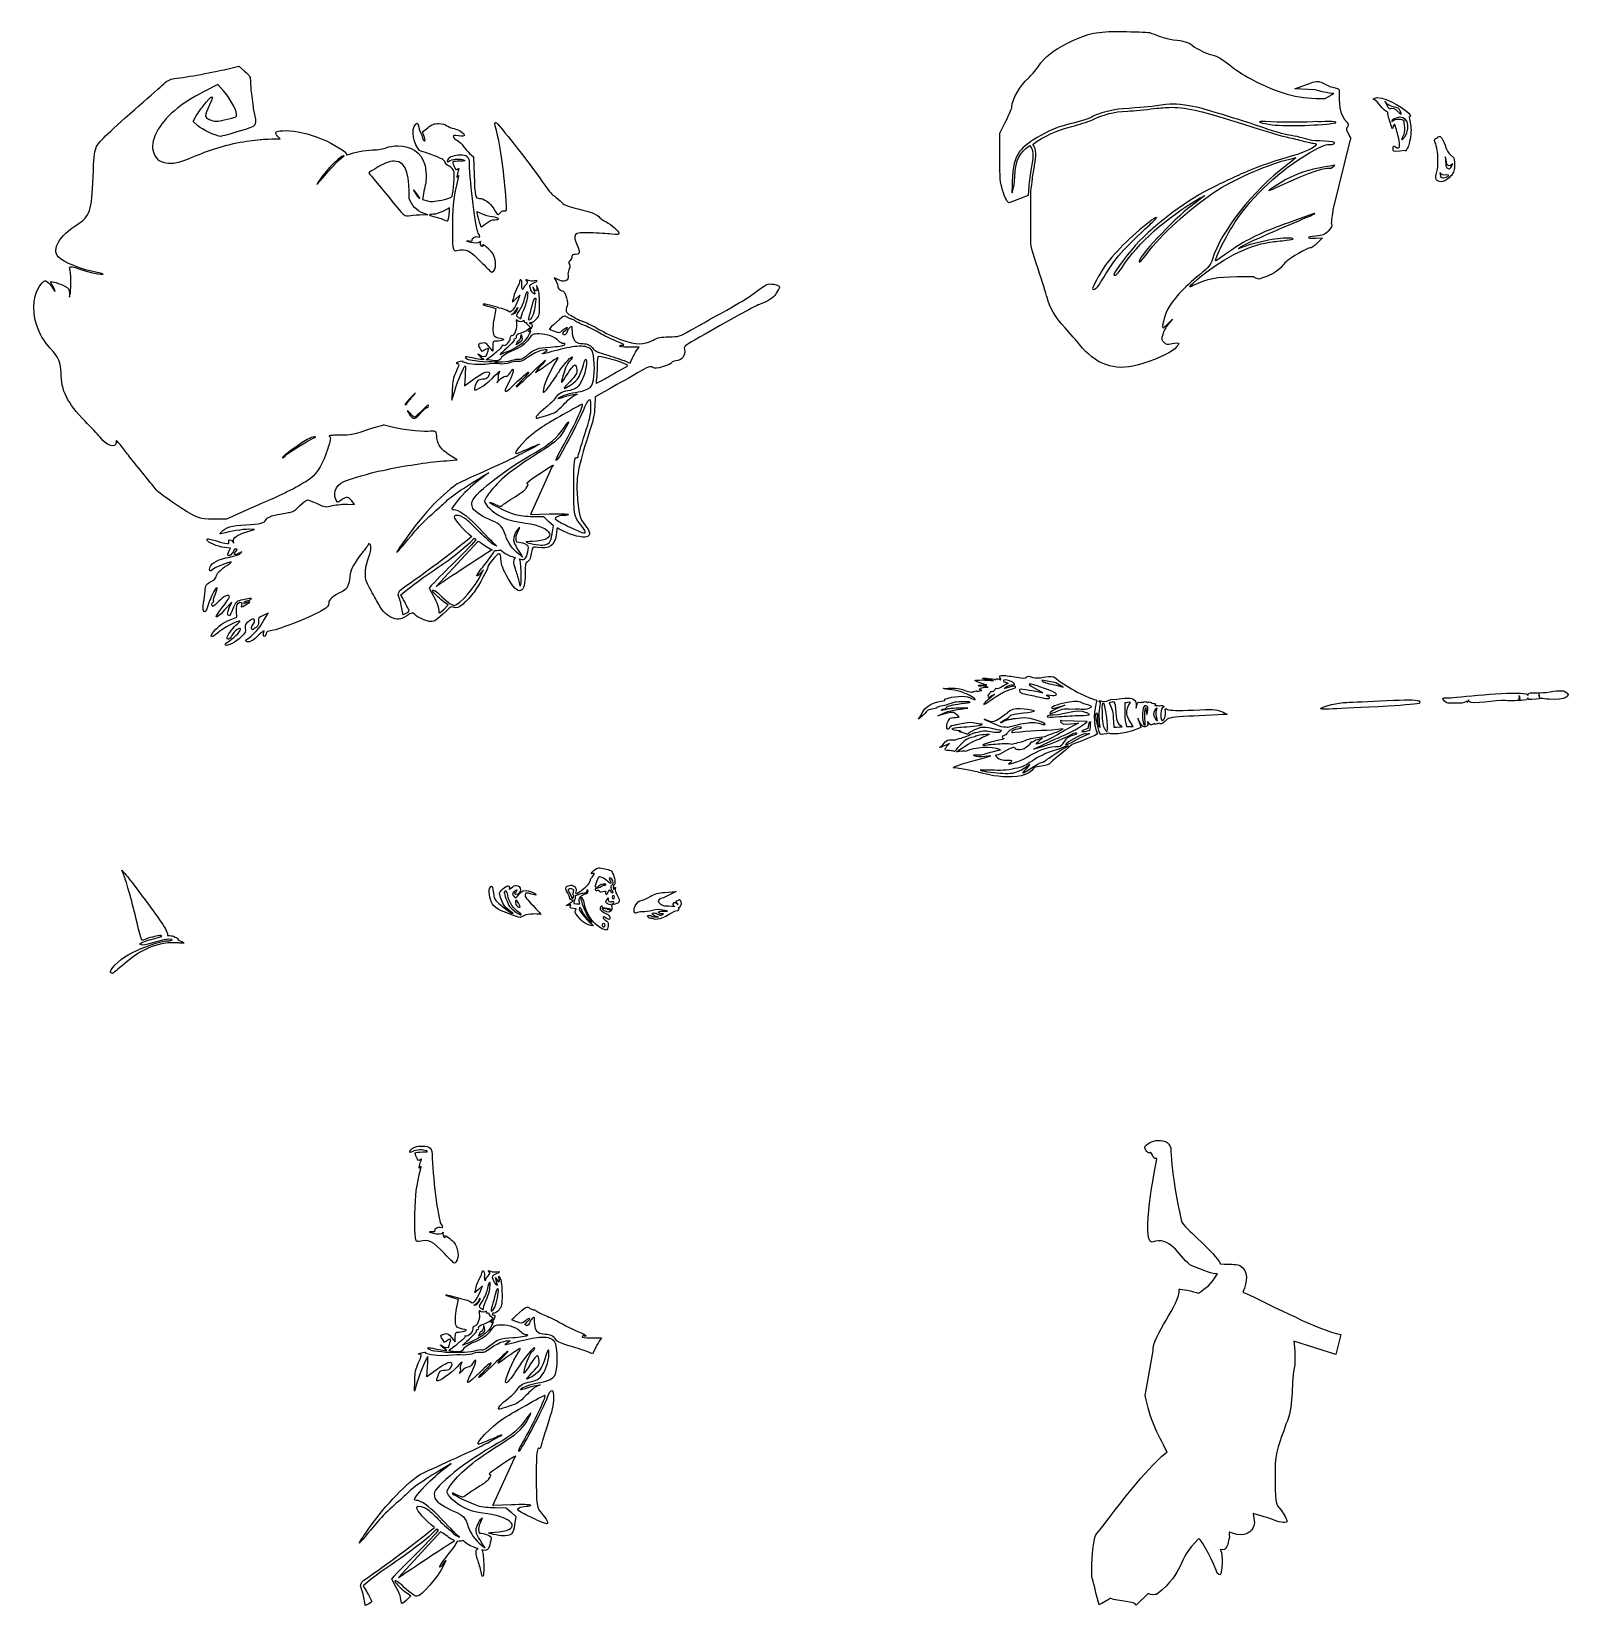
# Model space of a CAD drawing. Header units: centimetres. Extents: x -7.1 to 27.8, y -26.2 to 9.4.
import ezdxf

# ---------------------------------------------------------------- set-up
doc = ezdxf.new("R2010")
doc.units = ezdxf.units.CM
doc.header["$MEASUREMENT"] = 0
doc.layers.add('Layer 1', color=7, linetype='Continuous')

msp = doc.modelspace()

# ---------------------------------------------------------------- linework, layer by layer
at = {"layer": 'Layer 1', "color": 253}
for points, knots in [([(17.45492, 9.41542), (16.96593, 9.41316), (16.75774, 9.35744), (16.36434, 9.15828), (16.36434, 9.15828), (15.99694, 8.97227), (15.85609, 8.86037), (15.68221, 8.61671), (15.68221, 8.61671), (15.61592, 8.52381), (15.51707, 8.40862), (15.46228, 8.36122), (15.46228, 8.36122), (15.27335, 8.19778), (15.08938, 7.87679), (15.08938, 7.70885), (15.08938, 7.70885), (15.08938, 7.68193), (15.02687, 7.53627), (14.95048, 7.38557), (14.95048, 7.38557), (14.95048, 7.38557), (14.81157, 7.11106), (14.81157, 7.11106), (14.81157, 7.11106), (14.81157, 7.11106), (14.81405, 6.56784), (14.81405, 6.56784), (14.81405, 6.56784), (14.8162, 6.08405), (14.82309, 6.00154), (14.87606, 5.82618), (14.87606, 5.82618), (14.92936, 5.64972), (14.9884, 5.54476), (15.02985, 5.53762), (15.02985, 5.53762), (15.02985, 5.53762), (15.45318, 5.70381), (15.45318, 5.70381), (15.45318, 5.70381), (15.45318, 5.70381), (15.46972, 5.90473), (15.46972, 5.90473), (15.46972, 5.90473), (15.47897, 6.01562), (15.50418, 6.19942), (15.52595, 6.31318), (15.52595, 6.31318), (15.57387, 6.56367), (15.57549, 6.69434), (15.53008, 6.7762), (15.53008, 6.7762), (15.53008, 6.7762), (15.49535, 6.83738), (15.49535, 6.83738), (15.49535, 6.83738), (15.49535, 6.83738), (15.40936, 6.77206), (15.40936, 6.77206), (15.40936, 6.77206), (15.21083, 6.60501), (15.16209, 6.4558), (15.14147, 5.94772), (15.14147, 5.94772), (15.06187, 5.60498), (15.09114, 5.81732), (15.09765, 6.01304), (15.09765, 6.01304), (15.10901, 6.38733), (15.13886, 6.50946), (15.26384, 6.69682), (15.26384, 6.69682), (15.40734, 6.91194), (16.01496, 7.24712), (16.3999, 7.32356), (16.3999, 7.32356), (16.59449, 7.36219), (16.86463, 7.45009), (16.92824, 7.49553), (16.92824, 7.49553), (17.01635, 7.55848), (17.37837, 7.65188), (17.5897, 7.66586), (17.5897, 7.66586), (18.03032, 7.69501), (18.16042, 7.7066), (18.46778, 7.74689), (18.46778, 7.74689), (18.7857, 7.78856), (18.78136, 7.78912), (19.30949, 7.69232), (19.30949, 7.69232), (19.41948, 7.67216), (20.48913, 7.34247), (20.69607, 7.26485), (20.69607, 7.26485), (20.92579, 7.17868), (21.27655, 7.07862), (21.41706, 7.05897), (21.41706, 7.05897), (21.48055, 7.05009), (21.59747, 7.02377), (21.67751, 7.00109), (21.67751, 7.00109), (21.75754, 6.97842), (21.84684, 6.95339), (21.87595, 6.9457), (21.87595, 6.9457), (22.05465, 6.94279), (22.57319, 6.93044), (22.33648, 6.85971), (22.33648, 6.85971), (22.17005, 6.8577), (22.14042, 6.84278), (21.9454, 6.73734), (21.9454, 6.73734), (21.29013, 6.38304), (20.64962, 5.81797), (20.20824, 5.20523), (20.20824, 5.20523), (20.05225, 4.98867), (19.75004, 4.4252), (19.70554, 4.26844), (19.70554, 4.26844), (19.68812, 4.20709), (19.69224, 4.20846), (19.8155, 4.29821), (19.8155, 4.29821), (19.88642, 4.34984), (20.03378, 4.45198), (20.14292, 4.52476), (20.14292, 4.52476), (20.45399, 4.73218), (20.83094, 4.90749), (21.34513, 5.08535), (21.34513, 5.08535), (23.02816, 5.70394), (20.65426, 4.77648), (20.23553, 4.52145), (20.23553, 4.52145), (20.19522, 4.48895), (20.21201, 4.49144), (20.30498, 4.53137), (20.30498, 4.53137), (20.42595, 4.58334), (20.77394, 4.67328), (20.97553, 4.70501), (20.97553, 4.70501), (21.31693, 4.76683), (21.7192, 4.72887), (21.21449, 4.6802), (21.21449, 4.6802), (21.04702, 4.66457), (20.9914, 4.65691), (20.81761, 4.62563), (20.81761, 4.62563), (20.33901, 4.53949), (19.67705, 4.17051), (19.19042, 3.71861), (19.19042, 3.71861), (19.08183, 3.61776), (19.08914, 3.61306), (19.24086, 3.68636), (19.24086, 3.68636), (19.4778, 3.80084), (19.73728, 3.86172), (20.18509, 3.85999), (20.18509, 3.85999), (20.82586, 3.85758), (20.38942, 3.88802), (20.68201, 3.81121), (20.68201, 3.81121), (20.9688, 3.91041), (21.00531, 3.92391), (21.17563, 4.06753), (21.17563, 4.06753), (21.19783, 4.11086), (21.27522, 4.19125), (21.3476, 4.24612), (21.3476, 4.24612), (21.50684, 4.36683), (21.82813, 4.53944), (21.85858, 4.52063), (21.85858, 4.52063), (21.87067, 4.51316), (21.93336, 4.56029), (21.99749, 4.62563), (21.99749, 4.62563), (21.99749, 4.62563), (22.11407, 4.74469), (22.11407, 4.74469), (22.11407, 4.74469), (22.11407, 4.74469), (21.96194, 4.73973), (21.96194, 4.73973), (21.96194, 4.73973), (21.74511, 4.73265), (21.7467, 4.76004), (21.96441, 4.7819), (21.96441, 4.7819), (22.1308, 4.79861), (22.15715, 4.80964), (22.24471, 4.89931), (22.24471, 4.89931), (22.32577, 4.98233), (22.33741, 5.00938), (22.31829, 5.06302), (22.31829, 5.06302), (22.30576, 5.09821), (22.34967, 5.29663), (22.35137, 5.38052), (22.35137, 5.38052), (22.35137, 5.38052), (22.73501, 6.93908), (22.73501, 6.93908), (22.73501, 6.93908), (22.78029, 6.98302), (22.73535, 7.03574), (22.71021, 7.08378), (22.71021, 7.08378), (22.65301, 7.18848), (22.64917, 7.21114), (22.67962, 7.25989), (22.67962, 7.25989), (22.70895, 7.30686), (22.70826, 7.3222), (22.67631, 7.35415), (22.67631, 7.35415), (22.48981, 7.52711), (22.48519, 7.82313), (22.49772, 8.06522), (22.49772, 8.06522), (22.49772, 8.11311), (22.47445, 8.12748), (22.34806, 8.15286), (22.34806, 8.15286), (22.25377, 8.17179), (22.08867, 8.28252), (22.02477, 8.28267), (22.02477, 8.28267), (21.96088, 8.28282), (21.90855, 8.27399), (21.86106, 8.25538), (21.86106, 8.25538), (21.86106, 8.25538), (21.49313, 8.11565), (21.49313, 8.11565), (21.49313, 8.11565), (21.49313, 8.11565), (21.94209, 8.09829), (21.94209, 8.09829), (21.94209, 8.09829), (22.03398, 8.06208), (22.25727, 8.01792), (22.37452, 8.01064), (22.37452, 8.01064), (22.37452, 8.01064), (22.17691, 7.89902), (22.17691, 7.89902), (22.17691, 7.89902), (21.61831, 7.8904), (21.20222, 7.98928), (20.64977, 8.26117), (20.64977, 8.26117), (20.47168, 8.34882), (20.23522, 8.48918), (20.12473, 8.57288), (20.12473, 8.57288), (19.78283, 8.8319), (19.76615, 8.84267), (19.61624, 8.88625), (19.61624, 8.88625), (19.45115, 8.93424), (19.2939, 9.00913), (19.1772, 9.09626), (19.1772, 9.09626), (19.06559, 9.17958), (18.98869, 9.20337), (18.74146, 9.22938), (18.74146, 9.22938), (18.66152, 9.23779), (18.5246, 9.27174), (18.43719, 9.30545), (18.43719, 9.30545), (18.34978, 9.33916), (18.2538, 9.37549), (18.2247, 9.38565), (18.2247, 9.38565), (18.19559, 9.39581), (17.95188, 9.40858), (17.68313, 9.41376), (17.68313, 9.41376), (17.60045, 9.41536), (17.52478, 9.41574), (17.45492, 9.41542)], [0, 0, 0, 0, 0.01333333, 0.01333333, 0.01333333, 0.01333333, 0.02666667, 0.02666667, 0.02666667, 0.02666667, 0.04, 0.04, 0.04, 0.04, 0.05333333, 0.05333333, 0.05333333, 0.05333333, 0.06666667, 0.06666667, 0.06666667, 0.06666667, 0.08, 0.08, 0.08, 0.08, 0.09333333, 0.09333333, 0.09333333, 0.09333333, 0.10666667, 0.10666667, 0.10666667, 0.10666667, 0.12, 0.12, 0.12, 0.12, 0.13333333, 0.13333333, 0.13333333, 0.13333333, 0.14666667, 0.14666667, 0.14666667, 0.14666667, 0.16, 0.16, 0.16, 0.16, 0.17333333, 0.17333333, 0.17333333, 0.17333333, 0.18666667, 0.18666667, 0.18666667, 0.18666667, 0.2, 0.2, 0.2, 0.2, 0.21333333, 0.21333333, 0.21333333, 0.21333333, 0.22666667, 0.22666667, 0.22666667, 0.22666667, 0.24, 0.24, 0.24, 0.24, 0.25333333, 0.25333333, 0.25333333, 0.25333333, 0.26666667, 0.26666667, 0.26666667, 0.26666667, 0.28, 0.28, 0.28, 0.28, 0.29333333, 0.29333333, 0.29333333, 0.29333333, 0.30666667, 0.30666667, 0.30666667, 0.30666667, 0.32, 0.32, 0.32, 0.32, 0.33333333, 0.33333333, 0.33333333, 0.33333333, 0.34666667, 0.34666667, 0.34666667, 0.34666667, 0.36, 0.36, 0.36, 0.36, 0.37333333, 0.37333333, 0.37333333, 0.37333333, 0.38666667, 0.38666667, 0.38666667, 0.38666667, 0.4, 0.4, 0.4, 0.4, 0.41333333, 0.41333333, 0.41333333, 0.41333333, 0.42666667, 0.42666667, 0.42666667, 0.42666667, 0.44, 0.44, 0.44, 0.44, 0.45333333, 0.45333333, 0.45333333, 0.45333333, 0.46666667, 0.46666667, 0.46666667, 0.46666667, 0.48, 0.48, 0.48, 0.48, 0.49333333, 0.49333333, 0.49333333, 0.49333333, 0.50666667, 0.50666667, 0.50666667, 0.50666667, 0.52, 0.52, 0.52, 0.52, 0.53333333, 0.53333333, 0.53333333, 0.53333333, 0.54666667, 0.54666667, 0.54666667, 0.54666667, 0.56, 0.56, 0.56, 0.56, 0.57333333, 0.57333333, 0.57333333, 0.57333333, 0.58666667, 0.58666667, 0.58666667, 0.58666667, 0.6, 0.6, 0.6, 0.6, 0.61333333, 0.61333333, 0.61333333, 0.61333333, 0.62666667, 0.62666667, 0.62666667, 0.62666667, 0.64, 0.64, 0.64, 0.64, 0.65333333, 0.65333333, 0.65333333, 0.65333333, 0.66666667, 0.66666667, 0.66666667, 0.66666667, 0.68, 0.68, 0.68, 0.68, 0.69333333, 0.69333333, 0.69333333, 0.69333333, 0.70666667, 0.70666667, 0.70666667, 0.70666667, 0.72, 0.72, 0.72, 0.72, 0.73333333, 0.73333333, 0.73333333, 0.73333333, 0.74666667, 0.74666667, 0.74666667, 0.74666667, 0.76, 0.76, 0.76, 0.76, 0.77333333, 0.77333333, 0.77333333, 0.77333333, 0.78666667, 0.78666667, 0.78666667, 0.78666667, 0.8, 0.8, 0.8, 0.8, 0.81333333, 0.81333333, 0.81333333, 0.81333333, 0.82666667, 0.82666667, 0.82666667, 0.82666667, 0.84, 0.84, 0.84, 0.84, 0.85333333, 0.85333333, 0.85333333, 0.85333333, 0.86666667, 0.86666667, 0.86666667, 0.86666667, 0.88, 0.88, 0.88, 0.88, 0.89333333, 0.89333333, 0.89333333, 0.89333333, 0.90666667, 0.90666667, 0.90666667, 0.90666667, 0.92, 0.92, 0.92, 0.92, 0.93333333, 0.93333333, 0.93333333, 0.93333333, 0.94666667, 0.94666667, 0.94666667, 0.94666667, 0.96, 0.96, 0.96, 0.96, 0.97333333, 0.97333333, 0.97333333, 0.97333333, 1, 1, 1, 1]), ([(23.35844, 7.91804), (23.31745, 7.91711), (23.2852, 7.90631), (23.26501, 7.88249), (23.26501, 7.88249), (23.39587, 7.8372), (23.4708, 7.62074), (23.59739, 7.58897), (23.59739, 7.58897), (23.59627, 7.49195), (23.63725, 7.40104), (23.66519, 7.3095), (23.66519, 7.3095), (23.70082, 7.19165), (23.7019, 7.19128), (23.71728, 7.26981), (23.71728, 7.26981), (23.71728, 7.26981), (23.74953, 7.31529), (23.74953, 7.31529), (23.74953, 7.31529), (23.76559, 7.27891), (23.81086, 7.13), (23.83552, 7.02342), (23.83552, 7.02342), (23.88582, 6.80595), (23.86604, 6.7396), (23.76772, 6.801), (23.76772, 6.801), (23.72065, 6.8304), (23.7148, 6.82653), (23.7148, 6.7638), (23.7148, 6.7638), (23.7148, 6.69569), (23.71791, 6.69431), (23.85784, 6.70592), (23.85784, 6.70592), (23.85784, 6.70592), (24.00171, 6.71832), (24.00171, 6.71832), (24.00171, 6.71832), (23.99288, 6.66619), (24.04722, 6.79021), (24.05545, 6.80679), (24.05545, 6.80679), (24.0662, 6.83589), (24.1115, 6.98086), (24.11994, 7.14496), (24.11994, 7.14496), (24.12877, 7.25652), (24.09283, 7.36771), (24.07612, 7.47817), (24.07612, 7.47817), (24.09638, 7.48273), (24.11167, 7.49524), (24.11167, 7.50876), (24.11167, 7.50876), (24.04523, 7.63638), (23.57978, 7.92309), (23.35844, 7.91804)], [0, 0, 0, 0, 0.0625, 0.0625, 0.0625, 0.0625, 0.125, 0.125, 0.125, 0.125, 0.1875, 0.1875, 0.1875, 0.1875, 0.25, 0.25, 0.25, 0.25, 0.3125, 0.3125, 0.3125, 0.3125, 0.375, 0.375, 0.375, 0.375, 0.4375, 0.4375, 0.4375, 0.4375, 0.5, 0.5, 0.5, 0.5, 0.5625, 0.5625, 0.5625, 0.5625, 0.625, 0.625, 0.625, 0.625, 0.6875, 0.6875, 0.6875, 0.6875, 0.75, 0.75, 0.75, 0.75, 0.8125, 0.8125, 0.8125, 0.8125, 0.875, 0.875, 0.875, 0.875, 1, 1, 1, 1]), ([(18.7026, 7.69893), (18.57724, 7.69909), (18.45085, 7.68789), (18.30407, 7.66999), (18.30407, 7.66999), (18.11489, 7.64693), (17.84799, 7.62192), (17.71041, 7.61377), (17.71041, 7.61377), (17.36649, 7.5934), (17.1996, 7.55185), (16.89516, 7.4112), (16.89516, 7.4112), (16.80412, 7.36913), (16.60239, 7.30487), (16.44703, 7.26816), (16.44703, 7.26816), (16.13886, 7.19534), (15.78623, 7.0347), (15.56894, 6.8688), (15.56894, 6.8688), (15.56323, 6.86444), (15.57169, 6.84458), (15.58796, 6.82498), (15.58796, 6.82498), (15.6331, 6.77059), (15.63983, 6.57472), (15.60284, 6.39751), (15.60284, 6.39751), (15.58456, 6.30996), (15.56158, 6.1665), (15.55158, 6.07919), (15.55158, 6.07919), (15.54158, 5.99187), (15.52871, 5.89662), (15.52264, 5.86752), (15.52264, 5.86752), (15.51657, 5.83842), (15.51271, 5.65982), (15.51437, 5.47065), (15.51437, 5.47065), (15.51873, 4.97335), (15.51891, 4.93415), (15.51437, 4.72981), (15.51437, 4.72981), (15.51073, 4.5661), (15.52973, 4.48625), (15.67973, 4.0419), (15.67973, 4.0419), (15.77307, 3.76541), (15.86475, 3.4737), (15.88313, 3.39367), (15.88313, 3.39367), (15.93476, 3.16887), (16.05961, 2.95895), (16.29241, 2.70658), (16.29241, 2.70658), (16.40956, 2.57958), (16.55766, 2.40919), (16.62149, 2.32706), (16.62149, 2.32706), (16.96424, 1.88608), (17.41684, 1.72324), (17.92125, 1.85991), (17.92125, 1.85991), (18.26408, 1.9528), (18.66289, 2.12768), (18.77536, 2.23446), (18.77536, 2.23446), (18.83188, 2.28813), (18.8719, 2.34294), (18.86383, 2.356), (18.86383, 2.356), (18.85526, 2.36987), (18.7932, 2.36789), (18.715, 2.35187), (18.715, 2.35187), (18.59334, 2.32695), (18.576, 2.32964), (18.52483, 2.38081), (18.52483, 2.38081), (18.47258, 2.43306), (18.47056, 2.44577), (18.50168, 2.55692), (18.50168, 2.55692), (18.52014, 2.62285), (18.57733, 2.72846), (18.62818, 2.79091), (18.62818, 2.79091), (18.62818, 2.79091), (18.72079, 2.90419), (18.72079, 2.90419), (18.72079, 2.90419), (18.72079, 2.90419), (18.62488, 2.80497), (18.62488, 2.80497), (18.62488, 2.80497), (18.5721, 2.7504), (18.5214, 2.70575), (18.51243, 2.70575), (18.51243, 2.70575), (18.47149, 2.70575), (18.53129, 2.96262), (18.60917, 3.12081), (18.60917, 3.12081), (18.7104, 3.32645), (18.9746, 3.61448), (19.33429, 3.91043), (19.33429, 3.91043), (19.55938, 4.09563), (19.58244, 4.12345), (19.62533, 4.26183), (19.62533, 4.26183), (19.82141, 4.89445), (20.55179, 5.82355), (21.28063, 6.36857), (21.28063, 6.36857), (21.43312, 6.4826), (21.53432, 6.56894), (21.50553, 6.5604), (21.50553, 6.5604), (21.47673, 6.55185), (21.37522, 6.52556), (21.28063, 6.50169), (21.28063, 6.50169), (20.82256, 6.3861), (20.07392, 6.04903), (19.66833, 5.77574), (19.66833, 5.77574), (19.08248, 5.38101), (18.45478, 4.80957), (18.1478, 4.39164), (18.1478, 4.39164), (18.06471, 4.27852), (17.98559, 4.19288), (17.97169, 4.20147), (17.97169, 4.20147), (17.89221, 4.25059), (18.74774, 5.16957), (19.15322, 5.47065), (19.15322, 5.47065), (19.50945, 5.73515), (19.52848, 5.75307), (19.33595, 5.64014), (19.33595, 5.64014), (18.56388, 5.1873), (17.94506, 4.63631), (17.59218, 4.0882), (17.59218, 4.0882), (17.52425, 3.98269), (17.45124, 3.89637), (17.43012, 3.89637), (17.43012, 3.89637), (17.409, 3.89637), (17.39126, 3.9026), (17.39126, 3.91043), (17.39126, 3.91043), (17.39126, 3.97016), (17.76429, 4.45632), (17.97086, 4.66615), (17.97086, 4.66615), (18.49319, 5.19671), (19.18247, 5.68708), (19.81137, 5.97418), (19.81137, 5.97418), (19.91373, 6.02091), (20.09861, 6.10681), (20.2223, 6.16518), (20.2223, 6.16518), (20.51784, 6.30463), (21.04839, 6.49459), (21.41127, 6.59182), (21.41127, 6.59182), (21.79399, 6.69436), (22.11951, 6.88617), (21.9115, 6.88617), (21.9115, 6.88617), (21.88188, 6.88617), (21.77849, 6.90839), (21.68164, 6.93578), (21.68164, 6.93578), (21.58479, 6.96316), (21.43238, 6.99938), (21.34264, 7.01598), (21.34264, 7.01598), (21.2529, 7.03257), (20.80642, 7.16589), (20.35046, 7.31198), (20.35046, 7.31198), (19.44824, 7.60105), (19.07869, 7.69845), (18.7026, 7.69893)], [0, 0, 0, 0, 0.02040816, 0.02040816, 0.02040816, 0.02040816, 0.04081633, 0.04081633, 0.04081633, 0.04081633, 0.06122449, 0.06122449, 0.06122449, 0.06122449, 0.08163265, 0.08163265, 0.08163265, 0.08163265, 0.10204082, 0.10204082, 0.10204082, 0.10204082, 0.12244898, 0.12244898, 0.12244898, 0.12244898, 0.14285714, 0.14285714, 0.14285714, 0.14285714, 0.16326531, 0.16326531, 0.16326531, 0.16326531, 0.18367347, 0.18367347, 0.18367347, 0.18367347, 0.20408163, 0.20408163, 0.20408163, 0.20408163, 0.2244898, 0.2244898, 0.2244898, 0.2244898, 0.24489796, 0.24489796, 0.24489796, 0.24489796, 0.26530612, 0.26530612, 0.26530612, 0.26530612, 0.28571429, 0.28571429, 0.28571429, 0.28571429, 0.30612245, 0.30612245, 0.30612245, 0.30612245, 0.32653061, 0.32653061, 0.32653061, 0.32653061, 0.34693878, 0.34693878, 0.34693878, 0.34693878, 0.36734694, 0.36734694, 0.36734694, 0.36734694, 0.3877551, 0.3877551, 0.3877551, 0.3877551, 0.40816327, 0.40816327, 0.40816327, 0.40816327, 0.42857143, 0.42857143, 0.42857143, 0.42857143, 0.44897959, 0.44897959, 0.44897959, 0.44897959, 0.46938776, 0.46938776, 0.46938776, 0.46938776, 0.48979592, 0.48979592, 0.48979592, 0.48979592, 0.51020408, 0.51020408, 0.51020408, 0.51020408, 0.53061224, 0.53061224, 0.53061224, 0.53061224, 0.55102041, 0.55102041, 0.55102041, 0.55102041, 0.57142857, 0.57142857, 0.57142857, 0.57142857, 0.59183673, 0.59183673, 0.59183673, 0.59183673, 0.6122449, 0.6122449, 0.6122449, 0.6122449, 0.63265306, 0.63265306, 0.63265306, 0.63265306, 0.65306122, 0.65306122, 0.65306122, 0.65306122, 0.67346939, 0.67346939, 0.67346939, 0.67346939, 0.69387755, 0.69387755, 0.69387755, 0.69387755, 0.71428571, 0.71428571, 0.71428571, 0.71428571, 0.73469388, 0.73469388, 0.73469388, 0.73469388, 0.75510204, 0.75510204, 0.75510204, 0.75510204, 0.7755102, 0.7755102, 0.7755102, 0.7755102, 0.79591837, 0.79591837, 0.79591837, 0.79591837, 0.81632653, 0.81632653, 0.81632653, 0.81632653, 0.83673469, 0.83673469, 0.83673469, 0.83673469, 0.85714286, 0.85714286, 0.85714286, 0.85714286, 0.87755102, 0.87755102, 0.87755102, 0.87755102, 0.89795918, 0.89795918, 0.89795918, 0.89795918, 0.91836735, 0.91836735, 0.91836735, 0.91836735, 0.93877551, 0.93877551, 0.93877551, 0.93877551, 0.95918367, 0.95918367, 0.95918367, 0.95918367, 1, 1, 1, 1]), ([(23.52959, 7.83619), (23.52959, 7.83619), (23.58003, 7.77087), (23.58003, 7.77087), (23.58003, 7.77087), (23.614, 7.73378), (23.73415, 7.70337), (23.78425, 7.69397), (23.78425, 7.69397), (23.84958, 7.68252), (23.88762, 7.62299), (23.90001, 7.55755), (23.90001, 7.55755), (23.90001, 7.53227), (23.87533, 7.54764), (23.83221, 7.59889), (23.83221, 7.59889), (23.77003, 7.67278), (23.69022, 7.6977), (23.63046, 7.66503), (23.63046, 7.66503), (23.57466, 7.71135), (23.559, 7.77936), (23.52959, 7.83619)], [0, 0, 0, 0, 0.14285714, 0.14285714, 0.14285714, 0.14285714, 0.28571429, 0.28571429, 0.28571429, 0.28571429, 0.42857143, 0.42857143, 0.42857143, 0.42857143, 0.57142857, 0.57142857, 0.57142857, 0.57142857, 0.71428571, 0.71428571, 0.71428571, 0.71428571, 1, 1, 1, 1]), ([(23.86776, 7.47569), (24.08021, 7.4879), (24.12103, 7.15036), (23.92316, 6.96554), (23.92316, 6.96554), (23.88033, 6.96554), (23.97143, 7.04363), (23.97112, 7.17473), (23.97112, 7.17473), (23.97092, 7.2584), (23.96335, 7.35365), (23.95458, 7.38639), (23.95458, 7.38639), (23.93733, 7.45075), (23.75855, 7.4442), (23.70819, 7.39384), (23.70819, 7.39384), (23.69661, 7.37136), (23.67282, 7.37807), (23.69413, 7.40541), (23.69413, 7.40541), (23.76062, 7.45169), (23.81874, 7.47287), (23.86776, 7.47569)], [0, 0, 0, 0, 0.14285714, 0.14285714, 0.14285714, 0.14285714, 0.28571429, 0.28571429, 0.28571429, 0.28571429, 0.42857143, 0.42857143, 0.42857143, 0.42857143, 0.57142857, 0.57142857, 0.57142857, 0.57142857, 0.71428571, 0.71428571, 0.71428571, 0.71428571, 1, 1, 1, 1]), ([(20.75312, 7.37978), (20.77362, 7.37951), (20.79921, 7.37801), (20.83084, 7.37564), (20.83084, 7.37564), (21.07921, 7.35709), (21.82672, 7.35661), (21.98178, 7.37482), (21.98178, 7.37482), (22.04245, 7.36198), (22.49484, 7.40166), (22.41586, 7.34753), (22.41586, 7.34753), (22.13434, 7.29088), (21.30046, 7.26628), (20.98215, 7.30537), (20.98215, 7.30537), (20.7292, 7.33643), (20.6096, 7.38168), (20.75312, 7.37978)], [0, 0, 0, 0, 0.16666667, 0.16666667, 0.16666667, 0.16666667, 0.33333333, 0.33333333, 0.33333333, 0.33333333, 0.5, 0.5, 0.5, 0.5, 0.66666667, 0.66666667, 0.66666667, 0.66666667, 1, 1, 1, 1]), ([(24.76321, 7.03995), (24.74816, 7.0372), (24.72916, 7.02432), (24.69954, 7.00357), (24.69954, 7.00357), (24.59683, 6.96941), (24.70006, 6.87416), (24.69045, 6.82581), (24.69045, 6.82581), (24.72441, 6.68647), (24.73974, 6.59032), (24.726, 6.42066), (24.726, 6.42066), (24.73347, 6.33562), (24.71449, 6.25809), (24.69128, 6.17675), (24.69128, 6.17675), (24.65645, 6.0863), (24.70513, 6.01304), (24.80042, 6.01304), (24.80042, 6.01304), (24.85282, 6.01304), (24.91296, 6.04373), (24.98149, 6.10565), (24.98149, 6.10565), (25.06626, 6.18223), (25.08752, 6.22144), (25.10221, 6.33219), (25.10221, 6.33219), (25.11334, 6.41613), (25.10774, 6.49981), (25.08733, 6.55626), (25.08733, 6.55626), (24.88494, 6.7244), (24.93513, 6.77085), (24.83928, 6.95893), (24.83928, 6.95893), (24.80267, 7.02086), (24.7883, 7.04454), (24.76321, 7.03995)], [0, 0, 0, 0, 0.09090909, 0.09090909, 0.09090909, 0.09090909, 0.18181818, 0.18181818, 0.18181818, 0.18181818, 0.27272727, 0.27272727, 0.27272727, 0.27272727, 0.36363636, 0.36363636, 0.36363636, 0.36363636, 0.45454545, 0.45454545, 0.45454545, 0.45454545, 0.54545455, 0.54545455, 0.54545455, 0.54545455, 0.63636364, 0.63636364, 0.63636364, 0.63636364, 0.72727273, 0.72727273, 0.72727273, 0.72727273, 0.81818182, 0.81818182, 0.81818182, 0.81818182, 1, 1, 1, 1]), ([(24.89385, 6.5819), (24.93188, 6.50949), (24.89598, 6.28155), (25.07079, 6.41653), (25.07079, 6.41653), (25.01955, 6.34525), (24.99088, 6.23631), (24.90542, 6.37188), (24.90542, 6.37188), (24.90966, 6.44381), (24.90056, 6.50209), (24.89385, 6.5819)], [0, 0, 0, 0, 0.25, 0.25, 0.25, 0.25, 0.5, 0.5, 0.5, 0.5, 1, 1, 1, 1]), ([(22.39767, 6.38842), (22.39767, 6.38842), (22.31664, 6.32475), (22.31664, 6.32475), (22.31664, 6.32475), (21.86234, 6.3628), (20.14541, 5.3625), (21.28477, 6.06265), (21.28477, 6.06265), (21.54428, 6.20076), (21.82442, 6.29326), (22.14301, 6.34542), (22.14301, 6.34542), (22.25985, 6.36455), (22.3426, 6.37889), (22.39767, 6.38842)], [0, 0, 0, 0, 0.2, 0.2, 0.2, 0.2, 0.4, 0.4, 0.4, 0.4, 0.6, 0.6, 0.6, 0.6, 1, 1, 1, 1]), ([(24.77809, 6.22223), (24.7814, 6.21728), (24.79911, 6.16456), (24.86739, 6.16683), (24.86739, 6.16683), (24.9738, 6.176), (25.01537, 6.15545), (24.917, 6.11805), (24.917, 6.11805), (24.83874, 6.08829), (24.77168, 6.10061), (24.77892, 6.17841), (24.77892, 6.17841), (24.7786, 6.2056), (24.77796, 6.21853), (24.77809, 6.22223)], [0, 0, 0, 0, 0.2, 0.2, 0.2, 0.2, 0.4, 0.4, 0.4, 0.4, 0.6, 0.6, 0.6, 0.6, 1, 1, 1, 1]), ([(18.35781, 5.20854), (18.36072, 5.2093), (18.36274, 5.20941), (18.3636, 5.20854), (18.3636, 5.20854), (18.37053, 5.20161), (18.30077, 5.12662), (18.20816, 5.04235), (18.20816, 5.04235), (17.64284, 4.52797), (17.39356, 4.24373), (17.17298, 3.86247), (17.17298, 3.86247), (17.05546, 3.65935), (16.98809, 3.57887), (16.93651, 3.57887), (16.93651, 3.57887), (16.92473, 3.57887), (16.91565, 3.5878), (16.91583, 3.59872), (16.91583, 3.59872), (16.91645, 3.63507), (17.06566, 3.9147), (17.1614, 4.05843), (17.1614, 4.05843), (17.35792, 4.35345), (17.81479, 4.81444), (18.19576, 5.10271), (18.19576, 5.10271), (18.27072, 5.15944), (18.3375, 5.20323), (18.35781, 5.20854)], [0, 0, 0, 0, 0.11111111, 0.11111111, 0.11111111, 0.11111111, 0.22222222, 0.22222222, 0.22222222, 0.22222222, 0.33333333, 0.33333333, 0.33333333, 0.33333333, 0.44444444, 0.44444444, 0.44444444, 0.44444444, 0.55555556, 0.55555556, 0.55555556, 0.55555556, 0.66666667, 0.66666667, 0.66666667, 0.66666667, 0.77777778, 0.77777778, 0.77777778, 0.77777778, 1, 1, 1, 1])]:
    msp.add_open_spline(points, degree=3, knots=knots, dxfattribs=at)
at = {"layer": 'Layer 1'}
for points, knots in [([(-2.4103, 8.62987), (-2.4103, 8.62987), (-2.6815, 8.56372), (-2.6815, 8.56372), (-2.6815, 8.56372), (-2.94644, 8.49917), (-3.57902, 8.38406), (-3.86055, 8.34875), (-3.86055, 8.34875), (-3.98266, 8.33343), (-4.02149, 8.312), (-4.15159, 8.19165), (-4.15159, 8.19165), (-4.23416, 8.11528), (-4.51043, 7.87069), (-4.76509, 7.6476), (-4.76509, 7.6476), (-5.38661, 7.10316), (-5.60547, 6.88738), (-5.63656, 6.79019), (-5.63656, 6.79019), (-5.68164, 6.64929), (-5.69098, 6.56147), (-5.70602, 6.12708), (-5.70602, 6.12708), (-5.73288, 5.35084), (-5.77466, 5.22821), (-6.07561, 5.04063), (-6.07561, 5.04063), (-6.46195, 4.79983), (-6.64704, 4.47966), (-6.49646, 4.31303), (-6.49646, 4.31303), (-6.39081, 4.19612), (-5.95265, 4.02042), (-5.61424, 3.95915), (-5.61424, 3.95915), (-5.50377, 3.93915), (-5.44904, 3.92138), (-5.4927, 3.92029), (-5.4927, 3.92029), (-5.59888, 3.91763), (-5.88359, 3.98476), (-6.05328, 4.05258), (-6.05328, 4.05258), (-6.19014, 4.10728), (-6.25578, 4.10397), (-6.2327, 4.04266), (-6.2327, 4.04266), (-6.20887, 3.97935), (-6.20024, 3.61162), (-6.2203, 3.5077), (-6.2203, 3.5077), (-6.2203, 3.5077), (-6.24097, 3.40187), (-6.24097, 3.40187), (-6.24097, 3.40187), (-6.24097, 3.40187), (-6.24345, 3.50026), (-6.24345, 3.50026), (-6.24345, 3.50026), (-6.24611, 3.58654), (-6.25922, 3.60548), (-6.34598, 3.64909), (-6.34598, 3.64909), (-6.47191, 3.71239), (-6.64338, 3.76841), (-6.66017, 3.75161), (-6.66017, 3.75161), (-6.66726, 3.74453), (-6.64866, 3.69885), (-6.61883, 3.64992), (-6.61883, 3.64992), (-6.589, 3.60098), (-6.5649, 3.54871), (-6.56509, 3.53416), (-6.56509, 3.53416), (-6.56527, 3.51961), (-6.59129, 3.55438), (-6.62379, 3.61106), (-6.62379, 3.61106), (-6.65629, 3.66773), (-6.70987, 3.73134), (-6.74203, 3.75244), (-6.74203, 3.75244), (-6.79577, 3.78772), (-6.80579, 3.78446), (-6.86688, 3.71854), (-6.86688, 3.71854), (-7.04781, 3.52332), (-7.10069, 3.1137), (-6.98842, 2.7801), (-6.98842, 2.7801), (-6.91358, 2.55771), (-6.83352, 2.42151), (-6.67423, 2.2468), (-6.67423, 2.2468), (-6.48167, 2.0356), (-6.43197, 1.92099), (-6.43197, 1.68621), (-6.43197, 1.68621), (-6.43197, 1.29191), (-6.28844, 1.0044), (-5.88709, 0.59563), (-5.88709, 0.59563), (-5.75753, 0.46368), (-5.60475, 0.29872), (-5.54809, 0.22935), (-5.54809, 0.22935), (-5.38548, 0.03025), (-5.18963, -0.03264), (-5.1876, 0.11359), (-5.1876, 0.11359), (-5.18677, 0.17386), (-5.18667, 0.1736), (-5.12807, 0.1045), (-5.12807, 0.1045), (-5.0358, -0.00431), (-4.99358, -0.05744), (-4.9255, -0.15347), (-4.9255, -0.15347), (-4.89065, -0.20262), (-4.7603, -0.36502), (-4.63528, -0.51396), (-4.63528, -0.51396), (-4.51027, -0.66291), (-4.37132, -0.83706), (-4.32688, -0.90092), (-4.32688, -0.90092), (-4.27048, -0.98194), (-4.1426, -1.08549), (-3.90354, -1.24488), (-3.90354, -1.24488), (-3.35099, -1.61328), (-3.32274, -1.62521), (-2.97916, -1.62521), (-2.97916, -1.62521), (-2.97916, -1.62521), (-2.68811, -1.62521), (-2.68811, -1.62521), (-2.68811, -1.62521), (-2.68811, -1.62521), (-2.30447, -1.44993), (-2.30447, -1.44993), (-2.30447, -1.44993), (-2.09346, -1.35338), (-1.81367, -1.22993), (-1.6827, -1.17625), (-1.6827, -1.17625), (-1.38304, -1.05343), (-0.92128, -0.80925), (-0.78559, -0.70165), (-0.78559, -0.70165), (-0.62918, -0.57762), (-0.49162, -0.34442), (-0.39864, -0.04516), (-0.39864, -0.04516), (-0.33218, 0.16877), (-0.3234, 0.22558), (-0.35151, 0.24341), (-0.35151, 0.24341), (-0.37738, 0.25981), (-0.37239, 0.26642), (-0.33332, 0.26821), (-0.33332, 0.26821), (-0.30422, 0.26955), (-0.25898, 0.27475), (-0.23245, 0.27979), (-0.23245, 0.27979), (0.18814, 0.25245), (0.33748, 0.3532), (0.69773, 0.46003), (0.69773, 0.46003), (0.7901, 0.48465), (0.87137, 0.50468), (0.87797, 0.50468), (0.87797, 0.50468), (2.11302, 0.1916), (2.04805, 0.54706), (2.07604, 0.20703), (2.07604, 0.20703), (2.0935, 0.04488), (2.1831, -0.05154), (2.3398, -0.15595), (2.3398, -0.15595), (2.3398, -0.15595), (2.53245, -0.28163), (2.53245, -0.28163), (2.53245, -0.28163), (2.53245, -0.28163), (2.29019, -0.29899), (2.29019, -0.29899), (2.29019, -0.29899), (1.96366, -0.32206), (1.39215, -0.40561), (1.00282, -0.48751), (1.00282, -0.48751), (0.90139, -0.50884), (0.78592, -0.53248), (0.74568, -0.5396), (0.74568, -0.5396), (0.63726, -0.55877), (0.07786, -0.72584), (-0.03153, -0.77193), (-0.03153, -0.77193), (-0.23488, -0.85761), (-0.3032, -1.0834), (-0.17292, -1.23743), (-0.17292, -1.23743), (-0.16876, -1.24235), (-0.1314, -1.22231), (-0.09024, -1.19279), (-0.09024, -1.19279), (0.025, -1.11012), (0.07464, -1.11283), (0.14789, -1.20684), (0.14789, -1.20684), (0.14789, -1.20684), (0.21321, -1.29118), (0.21321, -1.29118), (0.21321, -1.29118), (0.21321, -1.29118), (0.04867, -1.28456), (0.04867, -1.28456), (0.04867, -1.28456), (-0.04212, -1.28083), (-0.19299, -1.29507), (-0.28619, -1.31598), (-0.28619, -1.31598), (-0.45565, -1.354), (-0.45608, -1.35385), (-0.63511, -1.27133), (-0.63511, -1.27133), (-0.73359, -1.22594), (-0.8332, -1.18865), (-0.8567, -1.18865), (-0.8567, -1.18865), (-0.8802, -1.18865), (-0.95985, -1.25011), (-1.03364, -1.32508), (-1.03364, -1.32508), (-1.13855, -1.43165), (-1.18872, -1.46364), (-1.26598, -1.47143), (-1.26598, -1.47143), (-1.32032, -1.4769), (-1.45449, -1.50155), (-1.56363, -1.52682), (-1.56363, -1.52682), (-1.71189, -1.56115), (-1.768, -1.58691), (-1.78605, -1.62769), (-1.78605, -1.62769), (-1.82367, -1.71271), (-1.92289, -1.73913), (-2.25155, -1.75089), (-2.25155, -1.75089), (-2.56741, -1.7622), (-2.71714, -1.807), (-2.80883, -1.91874), (-2.80883, -1.91874), (-2.84351, -1.961), (-2.84121, -1.96399), (-2.78072, -1.94685), (-2.78072, -1.94685), (-2.60897, -1.89819), (-2.31281, -1.85042), (-2.18954, -1.85176), (-2.18954, -1.85176), (-2.18954, -1.85176), (-2.05311, -1.85342), (-2.05311, -1.85342), (-2.05311, -1.85342), (-2.05311, -1.85342), (-2.22509, -1.90716), (-2.22509, -1.90716), (-2.22509, -1.90716), (-2.45204, -1.97893), (-2.54978, -2.04858), (-2.52936, -2.12379), (-2.52936, -2.12379), (-2.51578, -2.17382), (-2.51712, -2.17516), (-2.54259, -2.13454), (-2.54259, -2.13454), (-2.5827, -2.07058), (-2.65654, -2.07322), (-2.63602, -2.13784), (-2.63602, -2.13784), (-2.62191, -2.18233), (-2.63121, -2.18519), (-2.72284, -2.16844), (-2.72284, -2.16844), (-2.77891, -2.15818), (-2.83655, -2.14264), (-2.851, -2.13371), (-2.851, -2.13371), (-2.86545, -2.12478), (-2.90576, -2.11136), (-2.94112, -2.10394), (-2.94112, -2.10394), (-2.97648, -2.09653), (-3.0324, -2.08295), (-3.06515, -2.07335), (-3.06515, -2.07335), (-3.1081, -2.06076), (-3.12468, -2.06634), (-3.12468, -2.09485), (-3.12468, -2.09485), (-3.12468, -2.1463), (-2.89315, -2.24549), (-2.72697, -2.26518), (-2.72697, -2.26518), (-2.72697, -2.26518), (-2.59799, -2.28089), (-2.59799, -2.28089), (-2.59799, -2.28089), (-2.59799, -2.28089), (-2.63602, -2.3553), (-2.63602, -2.3553), (-2.63602, -2.3553), (-2.68719, -2.45425), (-2.63324, -2.49104), (-2.56574, -2.40325), (-2.56574, -2.40325), (-2.53896, -2.36842), (-2.51728, -2.33066), (-2.51696, -2.31975), (-2.51696, -2.31975), (-2.51664, -2.30883), (-2.4964, -2.2999), (-2.47231, -2.2999), (-2.47231, -2.2999), (-2.43298, -2.2999), (-2.4333, -2.30514), (-2.47645, -2.35282), (-2.47645, -2.35282), (-2.54425, -2.42774), (-2.50377, -2.45163), (-2.40286, -2.39581), (-2.40286, -2.39581), (-2.31927, -2.34957), (-2.31882, -2.34914), (-2.37806, -2.39747), (-2.37806, -2.39747), (-2.41125, -2.42455), (-2.51664, -2.46205), (-2.61205, -2.48015), (-2.61205, -2.48015), (-2.85195, -2.52566), (-3.02589, -2.61227), (-3.05688, -2.70256), (-3.05688, -2.70256), (-3.09019, -2.79967), (-3.05841, -2.82385), (-2.98577, -2.75631), (-2.98577, -2.75631), (-2.93632, -2.71033), (-2.64184, -2.59094), (-2.57815, -2.59094), (-2.57815, -2.59094), (-2.56792, -2.59094), (-2.61269, -2.62583), (-2.67737, -2.66867), (-2.67737, -2.66867), (-2.82254, -2.76483), (-2.91447, -2.86107), (-2.92376, -2.92581), (-2.92376, -2.92581), (-2.92764, -2.95285), (-2.95383, -2.98632), (-2.98164, -3.00105), (-2.98164, -3.00105), (-3.14894, -3.08967), (-3.17046, -3.11858), (-3.17346, -3.25158), (-3.17346, -3.25158), (-3.17507, -3.32291), (-3.18877, -3.43723), (-3.20405, -3.50541), (-3.20405, -3.50541), (-3.23281, -3.63373), (-3.21883, -3.73771), (-3.17429, -3.72286), (-3.17429, -3.72286), (-3.16023, -3.71818), (-3.11582, -3.61696), (-3.07589, -3.49797), (-3.07589, -3.49797), (-3.0122, -3.30815), (-2.92348, -3.15346), (-2.89482, -3.18212), (-2.89482, -3.18212), (-2.88951, -3.18743), (-2.90912, -3.24804), (-2.93864, -3.31689), (-2.93864, -3.31689), (-2.96816, -3.38575), (-2.98672, -3.45266), (-2.97916, -3.4649), (-2.97916, -3.4649), (-2.9716, -3.47713), (-2.97677, -3.49462), (-2.99156, -3.50376), (-2.99156, -3.50376), (-3.02595, -3.52501), (-3.02738, -3.59636), (-2.99321, -3.59636), (-2.99321, -3.59636), (-2.97896, -3.59636), (-2.91895, -3.54446), (-2.86009, -3.48061), (-2.86009, -3.48061), (-2.74643, -3.35729), (-2.62191, -3.30593), (-2.62197, -3.38221), (-2.62197, -3.38221), (-2.62199, -3.40566), (-2.69339, -3.51184), (-2.78072, -3.61868), (-2.78072, -3.61868), (-2.98877, -3.87322), (-2.95533, -3.92486), (-2.7369, -3.68648), (-2.7369, -3.68648), (-2.7369, -3.68648), (-2.56988, -3.50376), (-2.56988, -3.50376), (-2.56988, -3.50376), (-2.56988, -3.50376), (-2.62362, -3.62943), (-2.62362, -3.62943), (-2.62362, -3.62943), (-2.6748, -3.74886), (-2.67436, -3.80803), (-2.62197, -3.80803), (-2.62197, -3.80803), (-2.60906, -3.80803), (-2.57263, -3.73701), (-2.54094, -3.6501), (-2.54094, -3.6501), (-2.48308, -3.49143), (-2.46201, -3.47357), (-2.31108, -3.44919), (-2.31108, -3.44919), (-2.27094, -3.4427), (-2.20856, -3.43006), (-2.17218, -3.4219), (-2.17218, -3.4219), (-2.12351, -3.41099), (-2.11354, -3.41495), (-2.13497, -3.43678), (-2.13497, -3.43678), (-2.15099, -3.45311), (-2.18924, -3.46836), (-2.22013, -3.47068), (-2.22013, -3.47068), (-2.25103, -3.47301), (-2.28263, -3.48975), (-2.28959, -3.50789), (-2.28959, -3.50789), (-2.29919, -3.53293), (-2.28542, -3.53513), (-2.23336, -3.51533), (-2.23336, -3.51533), (-2.12771, -3.47516), (-2.13783, -3.49794), (-2.25569, -3.56577), (-2.25569, -3.56577), (-2.35771, -3.62449), (-2.36189, -3.6247), (-2.34581, -3.57404), (-2.34581, -3.57404), (-2.32388, -3.50495), (-2.37282, -3.47619), (-2.42436, -3.52773), (-2.42436, -3.52773), (-2.45256, -3.55594), (-2.46267, -3.60932), (-2.45743, -3.7055), (-2.45743, -3.7055), (-2.45743, -3.7055), (-2.44999, -3.84358), (-2.44999, -3.84358), (-2.44999, -3.84358), (-2.44999, -3.84358), (-2.6013, -3.90228), (-2.6013, -3.90228), (-2.6013, -3.90228), (-2.77187, -3.96908), (-2.86564, -4.03553), (-2.97419, -4.16687), (-2.97419, -4.16687), (-3.08792, -4.30447), (-3.03305, -4.32766), (-2.89151, -4.20159), (-2.89151, -4.20159), (-2.77624, -4.09893), (-2.41201, -3.90388), (-2.3855, -3.9304), (-2.3855, -3.9304), (-2.37899, -3.9369), (-2.41813, -3.97834), (-2.47231, -4.023), (-2.47231, -4.023), (-2.55424, -4.09053), (-2.67488, -4.26951), (-2.67488, -4.32314), (-2.67488, -4.32314), (-2.67488, -4.3605), (-2.59738, -4.3316), (-2.58393, -4.28924), (-2.58393, -4.28924), (-2.55757, -4.20618), (-2.4056, -4.06739), (-2.37475, -4.09824), (-2.37475, -4.09824), (-2.34149, -4.13149), (-2.47943, -4.2849), (-2.62941, -4.38102), (-2.62941, -4.38102), (-2.68452, -4.41633), (-2.72273, -4.45545), (-2.71457, -4.46866), (-2.71457, -4.46866), (-2.6852, -4.51619), (-2.45816, -4.40307), (-2.35242, -4.28841), (-2.35242, -4.28841), (-2.26069, -4.18894), (-2.2482, -4.16266), (-2.2623, -4.08749), (-2.2623, -4.08749), (-2.27708, -4.00871), (-2.2692, -3.99462), (-2.17466, -3.93205), (-2.17466, -3.93205), (-2.08481, -3.87259), (-2.0688, -3.86901), (-2.05477, -3.90559), (-2.05477, -3.90559), (-2.04584, -3.92887), (-2.05657, -3.9679), (-2.07875, -3.99241), (-2.07875, -3.99241), (-2.12051, -4.03856), (-2.13427, -4.12625), (-2.09942, -4.1247), (-2.09942, -4.1247), (-2.0885, -4.12422), (-2.05144, -4.10085), (-2.01756, -4.07261), (-2.01756, -4.07261), (-1.9718, -4.03447), (-1.95819, -3.99951), (-1.96464, -3.93701), (-1.96464, -3.93701), (-1.9726, -3.85993), (-1.96396, -3.84892), (-1.85798, -3.80389), (-1.85798, -3.80389), (-1.85798, -3.80389), (-1.74223, -3.75428), (-1.74223, -3.75428), (-1.74223, -3.75428), (-1.74223, -3.75428), (-1.79018, -3.82787), (-1.79018, -3.82787), (-1.79018, -3.82787), (-1.81669, -3.86805), (-1.86689, -3.95073), (-1.90098, -4.01143), (-1.90098, -4.01143), (-1.96148, -4.11916), (-2.11517, -4.27584), (-2.21517, -4.33223), (-2.21517, -4.33223), (-2.2525, -4.35328), (-2.25747, -4.36824), (-2.23502, -4.39094), (-2.23502, -4.39094), (-2.20097, -4.42535), (-2.07545, -4.37307), (-2.01343, -4.29833), (-2.01343, -4.29833), (-1.99395, -4.27487), (-1.94596, -4.23281), (-1.90677, -4.2049), (-1.90677, -4.2049), (-1.90677, -4.2049), (-1.83566, -4.15364), (-1.83566, -4.15364), (-1.83566, -4.15364), (-1.83566, -4.15364), (-1.84806, -4.21896), (-1.84806, -4.21896), (-1.84806, -4.21896), (-1.86403, -4.30247), (-1.81274, -4.30473), (-1.79184, -4.22144), (-1.79184, -4.22144), (-1.77896, -4.17011), (-1.75483, -4.1563), (-1.65789, -4.14537), (-1.65789, -4.14537), (-1.50899, -4.12859), (-0.69736, -3.80132), (-0.51192, -3.68318), (-0.51192, -3.68318), (-0.39779, -3.61047), (-0.37301, -3.58112), (-0.37301, -3.51947), (-0.37301, -3.51947), (-0.37301, -3.44032), (-0.29664, -3.37532), (-0.06543, -3.25736), (-0.06543, -3.25736), (0.02288, -3.21231), (0.04842, -3.18179), (0.0743, -3.08869), (0.0743, -3.08869), (0.09171, -3.02606), (0.10663, -2.94482), (0.10737, -2.90844), (0.10737, -2.90844), (0.10979, -2.79068), (0.21835, -2.58196), (0.37444, -2.39416), (0.37444, -2.39416), (0.45832, -2.29323), (0.52657, -2.20016), (0.52657, -2.18745), (0.52657, -2.18745), (0.52657, -2.17474), (0.53848, -2.17185), (0.55303, -2.18084), (0.55303, -2.18084), (0.5985, -2.20894), (0.58196, -2.36591), (0.515, -2.54381), (0.515, -2.54381), (0.42915, -2.7719), (0.43546, -2.98291), (0.53319, -3.14822), (0.53319, -3.14822), (0.57151, -3.21305), (0.65031, -3.35493), (0.70765, -3.46407), (0.70765, -3.46407), (0.82362, -3.68482), (0.90864, -3.7825), (1.04086, -3.84523), (1.04086, -3.84523), (1.16897, -3.90603), (1.25122, -3.89798), (1.39308, -3.80968), (1.39308, -3.80968), (1.51529, -3.73362), (1.51983, -3.73256), (1.57168, -3.77992), (1.57168, -3.77992), (1.65896, -3.85964), (1.84134, -3.94032), (1.93465, -3.94032), (1.93465, -3.94032), (2.02304, -3.94032), (2.05735, -3.91728), (2.28853, -3.69723), (2.28853, -3.69723), (2.38416, -3.60621), (2.40378, -3.59771), (2.46547, -3.62117), (2.46547, -3.62117), (2.52638, -3.64432), (2.55156, -3.63421), (2.66639, -3.54344), (2.66639, -3.54344), (2.73859, -3.48637), (2.85108, -3.36458), (2.91609, -3.27307), (2.91609, -3.27307), (3.03339, -3.10796), (3.22532, -2.75512), (3.22532, -2.70422), (3.22532, -2.70422), (3.22532, -2.65818), (3.43999, -2.40574), (3.47916, -2.40574), (3.47916, -2.40574), (3.50183, -2.40574), (3.51753, -2.43443), (3.51885, -2.4785), (3.51885, -2.4785), (3.52333, -2.6283), (3.54891, -2.71287), (3.64122, -2.88116), (3.64122, -2.88116), (3.80347, -3.177), (3.89081, -3.26941), (3.97608, -3.23669), (3.97608, -3.23669), (4.04231, -3.21128), (4.07199, -3.093), (4.07199, -2.85718), (4.07199, -2.85718), (4.07199, -2.65224), (4.07879, -2.61948), (4.12573, -2.58764), (4.12573, -2.58764), (4.15517, -2.56767), (4.18499, -2.52149), (4.19188, -2.48511), (4.19188, -2.48511), (4.2413, -2.22398), (4.22436, -2.24704), (4.35063, -2.26435), (4.35063, -2.26435), (4.62622, -2.30212), (4.7436, -2.22405), (4.77066, -1.98488), (4.77066, -1.98488), (4.78068, -1.89625), (4.79172, -1.82347), (4.79463, -1.82365), (4.79463, -1.82365), (4.79755, -1.82384), (4.86805, -1.85893), (4.95173, -1.90137), (4.95173, -1.90137), (5.12492, -1.98921), (5.36894, -2.04748), (5.46353, -2.02374), (5.46353, -2.02374), (5.56156, -1.99914), (5.54609, -1.8953), (5.42302, -1.74924), (5.42302, -1.74924), (5.30634, -1.61075), (5.28005, -1.50068), (5.24856, -1.01667), (5.24856, -1.01667), (5.22695, -0.68445), (5.27867, -0.41412), (5.48999, 0.2401), (5.48999, 0.2401), (5.61306, 0.62108), (5.64164, 0.74258), (5.64874, 0.92471), (5.64874, 0.92471), (5.64874, 0.92471), (5.65701, 1.14547), (5.65701, 1.14547), (5.65701, 1.14547), (5.65701, 1.14547), (5.99601, 1.33564), (5.99601, 1.33564), (5.99601, 1.33564), (6.18221, 1.44026), (6.46043, 1.59804), (6.61447, 1.68621), (6.61447, 1.68621), (6.87346, 1.83445), (6.89956, 1.84404), (6.96091, 1.81189), (6.96091, 1.81189), (7.01765, 1.78216), (7.05235, 1.78475), (7.20069, 1.82925), (7.20069, 1.82925), (7.2961, 1.85787), (7.38092, 1.89862), (7.3892, 1.9202), (7.3892, 1.9202), (7.39782, 1.94265), (7.43783, 1.95989), (7.48263, 1.95989), (7.48263, 1.95989), (7.60939, 1.95989), (7.70727, 2.08689), (7.68107, 2.21786), (7.68107, 2.21786), (7.66394, 2.30352), (7.54977, 2.23191), (8.91387, 3.00003), (8.91387, 3.00003), (9.11042, 3.11072), (9.31878, 3.21815), (9.37689, 3.23898), (9.37689, 3.23898), (9.5601, 3.30469), (9.70165, 3.39304), (9.73738, 3.46471), (9.73738, 3.46471), (9.75636, 3.50278), (9.78824, 3.55426), (9.80849, 3.57881), (9.80849, 3.57881), (9.86068, 3.64211), (9.82963, 3.67383), (9.69687, 3.69374), (9.69687, 3.69374), (9.56018, 3.71423), (9.52898, 3.69986), (9.25204, 3.48951), (9.25204, 3.48951), (9.13984, 3.40429), (8.86334, 3.23419), (8.63688, 3.11083), (8.63688, 3.11083), (8.41042, 2.98747), (8.198, 2.86967), (8.16559, 2.84955), (8.16559, 2.84955), (8.13318, 2.82943), (7.9825, 2.74436), (7.83073, 2.66021), (7.83073, 2.66021), (7.55824, 2.50912), (7.55194, 2.5069), (7.32802, 2.50311), (7.32802, 2.50311), (7.1412, 2.49995), (7.07817, 2.48723), (6.96918, 2.43118), (6.96918, 2.43118), (6.74385, 2.3153), (6.60077, 2.31659), (6.25563, 2.43779), (6.25563, 2.43779), (6.09196, 2.49527), (5.86065, 2.60091), (5.74135, 2.67261), (5.74135, 2.67261), (5.62204, 2.74432), (5.46811, 2.8231), (5.39987, 2.84707), (5.39987, 2.84707), (5.33162, 2.87105), (5.25798, 2.90092), (5.23616, 2.91404), (5.23616, 2.91404), (5.21433, 2.92716), (5.15182, 2.96221), (5.09725, 2.99176), (5.09725, 2.99176), (4.99458, 3.04737), (4.97324, 3.10839), (5.02366, 3.2026), (5.02366, 3.2026), (5.0416, 3.23612), (5.03723, 3.29285), (5.00878, 3.38864), (5.00878, 3.38864), (4.97585, 3.49952), (4.95271, 3.53302), (4.89054, 3.55648), (4.89054, 3.55648), (4.84377, 3.57414), (4.81282, 3.60496), (4.81282, 3.63421), (4.81282, 3.63421), (4.81282, 3.66084), (4.79408, 3.71783), (4.77148, 3.76154), (4.77148, 3.76154), (4.77148, 3.76154), (4.73097, 3.84091), (4.73097, 3.84091), (4.73097, 3.84091), (4.73097, 3.84091), (4.81034, 3.8004), (4.81034, 3.8004), (4.81034, 3.8004), (4.95767, 3.72421), (5.07318, 3.77273), (5.04268, 3.89796), (5.04268, 3.89796), (5.03466, 3.93089), (5.04371, 3.98667), (5.06335, 4.02281), (5.06335, 4.02281), (5.08841, 4.06894), (5.09166, 4.10339), (5.07327, 4.13774), (5.07327, 4.13774), (5.05407, 4.17363), (5.05751, 4.19896), (5.08816, 4.23283), (5.08816, 4.23283), (5.11114, 4.25823), (5.13032, 4.29863), (5.13032, 4.32295), (5.13032, 4.32295), (5.13032, 4.35416), (5.15275, 4.3676), (5.20722, 4.3676), (5.20722, 4.3676), (5.30346, 4.3676), (5.3198, 4.40785), (5.27006, 4.52635), (5.27006, 4.52635), (5.13385, 4.85078), (5.14937, 4.8697), (5.54704, 4.85873), (5.54704, 4.85873), (5.71792, 4.85402), (5.93234, 4.84094), (6.02329, 4.82979), (6.02329, 4.82979), (6.16328, 4.81263), (6.18866, 4.81599), (6.18866, 4.85046), (6.18866, 4.85046), (6.18866, 4.90121), (6.03487, 5.03804), (5.90175, 5.10595), (5.90175, 5.10595), (5.84661, 5.13408), (5.78512, 5.17718), (5.76532, 5.20104), (5.76532, 5.20104), (5.70424, 5.27463), (5.582, 5.32399), (5.26675, 5.40195), (5.26675, 5.40195), (4.99132, 5.47007), (4.95386, 5.48622), (4.86243, 5.58137), (4.86243, 5.58137), (4.80707, 5.63899), (4.74048, 5.69358), (4.71443, 5.70209), (4.71443, 5.70209), (4.68839, 5.7106), (4.56976, 5.85797), (4.45068, 6.03034), (4.45068, 6.03034), (4.19097, 6.40624), (3.44428, 7.35739), (3.40888, 7.35739), (3.40888, 7.35739), (3.37645, 7.35739), (3.37692, 7.35297), (3.42211, 7.17632), (3.42211, 7.17632), (3.51281, 6.82177), (3.6029, 6.16548), (3.64039, 5.58716), (3.64039, 5.58716), (3.65504, 5.36116), (3.65251, 5.33938), (3.61228, 5.35482), (3.61228, 5.35482), (3.5853, 5.36518), (3.54737, 5.3511), (3.51554, 5.31927), (3.51554, 5.31927), (3.48676, 5.2905), (3.45873, 5.26718), (3.4527, 5.26718), (3.4527, 5.26718), (3.44667, 5.26718), (3.405, 5.3265), (3.3601, 5.39947), (3.3601, 5.39947), (3.27073, 5.54472), (3.14525, 5.63744), (3.03681, 5.6376), (3.03681, 5.6376), (2.94333, 5.63773), (2.93419, 5.675), (2.91526, 6.16676), (2.91526, 6.16676), (2.91526, 6.16676), (2.89956, 6.57687), (2.89956, 6.57687), (2.89956, 6.57687), (2.89956, 6.57687), (2.81605, 6.65624), (2.81605, 6.65624), (2.81605, 6.65624), (2.76989, 6.6999), (2.70501, 6.7741), (2.67218, 6.82161), (2.67218, 6.82161), (2.63935, 6.86912), (2.57898, 6.92539), (2.53823, 6.94646), (2.53823, 6.94646), (2.49749, 6.96753), (2.45722, 7.00457), (2.44811, 7.02831), (2.44811, 7.02831), (2.43362, 7.06607), (2.44805, 7.06905), (2.56387, 7.05312), (2.56387, 7.05312), (2.63998, 7.04265), (2.69616, 7.04492), (2.69616, 7.05891), (2.69616, 7.05891), (2.69616, 7.11125), (2.56662, 7.20141), (2.46878, 7.21683), (2.46878, 7.21683), (2.41212, 7.22576), (2.33729, 7.25527), (2.30259, 7.28215), (2.30259, 7.28215), (2.26165, 7.31386), (2.19513, 7.33093), (2.11407, 7.33093), (2.11407, 7.33093), (2.01199, 7.33093), (1.96706, 7.31421), (1.86768, 7.23833), (1.86768, 7.23833), (1.86768, 7.23833), (1.74614, 7.1449), (1.74614, 7.1449), (1.74614, 7.1449), (1.74614, 7.1449), (1.78417, 7.03741), (1.78417, 7.03741), (1.78417, 7.03741), (1.81273, 6.95646), (1.81367, 6.9325), (1.78913, 6.94067), (1.78913, 6.94067), (1.77119, 6.94665), (1.75286, 6.97478), (1.74779, 7.00268), (1.74779, 7.00268), (1.74272, 7.03058), (1.72269, 7.08884), (1.70314, 7.13249), (1.70314, 7.13249), (1.68359, 7.17615), (1.6638, 7.24163), (1.65932, 7.27801), (1.65932, 7.27801), (1.64846, 7.36616), (1.60688, 7.36066), (1.56093, 7.26479), (1.56093, 7.26479), (1.48475, 7.10585), (1.60113, 6.72295), (1.73291, 6.70007), (1.73291, 6.70007), (1.78912, 6.6903), (2.09515, 6.57645), (2.18601, 6.53139), (2.18601, 6.53139), (2.21851, 6.51528), (2.2527, 6.47978), (2.26125, 6.45285), (2.26125, 6.45285), (2.2698, 6.42591), (2.31226, 6.38591), (2.35551, 6.36355), (2.35551, 6.36355), (2.39876, 6.34118), (2.44488, 6.2948), (2.45803, 6.2602), (2.45803, 6.2602), (2.48076, 6.20041), (2.45104, 5.7716), (2.41834, 5.68638), (2.41834, 5.68638), (2.40988, 5.66432), (2.31365, 5.62938), (2.18518, 5.60122), (2.18518, 5.60122), (2.00951, 5.5627), (1.94468, 5.55902), (1.85859, 5.5822), (1.85859, 5.5822), (1.85859, 5.5822), (1.75193, 5.61114), (1.75193, 5.61114), (1.75193, 5.61114), (1.75193, 5.61114), (1.7726, 5.74426), (1.7726, 5.74426), (1.7726, 5.74426), (1.7842, 5.81769), (1.80179, 5.90314), (1.81146, 5.9336), (1.81146, 5.9336), (1.84031, 6.02451), (1.83161, 6.31296), (1.79657, 6.42225), (1.79657, 6.42225), (1.71483, 6.67722), (1.49117, 6.82776), (1.19382, 6.82822), (1.19382, 6.82822), (1.0948, 6.82838), (0.98784, 6.80993), (0.92924, 6.78357), (0.92924, 6.78357), (0.86921, 6.75658), (0.74834, 6.73756), (0.61918, 6.73397), (0.61918, 6.73397), (0.42947, 6.72869), (0.20726, 6.68598), (0.06603, 6.62813), (0.06603, 6.62813), (0.03445, 6.61519), (0.02119, 6.61756), (0.03131, 6.63392), (0.03131, 6.63392), (0.05567, 6.67334), (-0.27772, 6.88179), (-0.52266, 6.98036), (-0.52266, 6.98036), (-0.83016, 7.1041), (-1.11954, 7.17218), (-1.33791, 7.17218), (-1.33791, 7.17218), (-1.5645, 7.17218), (-1.61711, 7.13852), (-1.53222, 7.04816), (-1.53222, 7.04816), (-1.53222, 7.04816), (-1.47516, 6.98697), (-1.47516, 6.98697), (-1.47516, 6.98697), (-1.47516, 6.98697), (-1.65789, 6.98367), (-1.65789, 6.98367), (-1.65789, 6.98367), (-1.75866, 6.98181), (-1.86526, 6.97708), (-1.89436, 6.97374), (-1.89436, 6.97374), (-1.92347, 6.97041), (-2.01872, 6.96012), (-2.10603, 6.95059), (-2.10603, 6.95059), (-2.43196, 6.91504), (-2.92671, 6.78735), (-3.24374, 6.65707), (-3.24374, 6.65707), (-3.73041, 6.45708), (-3.84051, 6.42493), (-3.9978, 6.43631), (-3.9978, 6.43631), (-4.1801, 6.44949), (-4.27232, 6.51192), (-4.33101, 6.66203), (-4.33101, 6.66203), (-4.38612, 6.80298), (-4.36736, 6.93775), (-4.26321, 7.14407), (-4.26321, 7.14407), (-4.09873, 7.4699), (-3.72576, 7.78895), (-3.19496, 8.05854), (-3.19496, 8.05854), (-3.19496, 8.05854), (-2.88242, 8.21729), (-2.88242, 8.21729), (-2.88242, 8.21729), (-2.88242, 8.21729), (-2.75922, 8.08086), (-2.75922, 8.08086), (-2.75922, 8.08086), (-2.62987, 7.93811), (-2.46957, 7.65388), (-2.45743, 7.54591), (-2.45743, 7.54591), (-2.45301, 7.50661), (-2.46491, 7.47993), (-2.48968, 7.47563), (-2.48968, 7.47563), (-2.5115, 7.47183), (-2.60675, 7.44823), (-2.70134, 7.42271), (-2.70134, 7.42271), (-2.90655, 7.36735), (-2.94773, 7.36793), (-3.07837, 7.42684), (-3.07837, 7.42684), (-3.19276, 7.47842), (-3.19313, 7.48123), (-3.06928, 7.75178), (-3.06928, 7.75178), (-2.95111, 8.00992), (-3.00725, 8.00076), (-3.21728, 7.72781), (-3.21728, 7.72781), (-3.27995, 7.64637), (-3.35667, 7.53485), (-3.38761, 7.47976), (-3.38761, 7.47976), (-3.38761, 7.47976), (-3.44383, 7.37889), (-3.44383, 7.37889), (-3.44383, 7.37889), (-3.44383, 7.37889), (-3.34544, 7.28959), (-3.34544, 7.28959), (-3.34544, 7.28959), (-3.24624, 7.19872), (-2.90385, 7.0384), (-2.81544, 7.04154), (-2.81544, 7.04154), (-2.78897, 7.04248), (-2.6008, 7.09363), (-2.39707, 7.15564), (-2.39707, 7.15564), (-1.97097, 7.28536), (-1.99508, 7.24637), (-2.0804, 7.67572), (-2.0804, 7.67572), (-2.08751, 7.71151), (-2.1006, 7.80652), (-2.10934, 7.88656), (-2.10934, 7.88656), (-2.11807, 7.96659), (-2.12866, 8.05589), (-2.13332, 8.08499), (-2.13332, 8.08499), (-2.13797, 8.1141), (-2.14298, 8.19744), (-2.14406, 8.2702), (-2.14406, 8.2702), (-2.14593, 8.39518), (-2.15314, 8.40906), (-2.27801, 8.5166), (-2.27801, 8.5166), (-2.27801, 8.5166), (-2.4103, 8.62987), (-2.4103, 8.62987)], [0, 0, 0, 0, 0.00322581, 0.00322581, 0.00322581, 0.00322581, 0.00645161, 0.00645161, 0.00645161, 0.00645161, 0.00967742, 0.00967742, 0.00967742, 0.00967742, 0.01290323, 0.01290323, 0.01290323, 0.01290323, 0.01612903, 0.01612903, 0.01612903, 0.01612903, 0.01935484, 0.01935484, 0.01935484, 0.01935484, 0.02258065, 0.02258065, 0.02258065, 0.02258065, 0.02580645, 0.02580645, 0.02580645, 0.02580645, 0.02903226, 0.02903226, 0.02903226, 0.02903226, 0.03225806, 0.03225806, 0.03225806, 0.03225806, 0.03548387, 0.03548387, 0.03548387, 0.03548387, 0.03870968, 0.03870968, 0.03870968, 0.03870968, 0.04193548, 0.04193548, 0.04193548, 0.04193548, 0.04516129, 0.04516129, 0.04516129, 0.04516129, 0.0483871, 0.0483871, 0.0483871, 0.0483871, 0.0516129, 0.0516129, 0.0516129, 0.0516129, 0.05483871, 0.05483871, 0.05483871, 0.05483871, 0.05806452, 0.05806452, 0.05806452, 0.05806452, 0.06129032, 0.06129032, 0.06129032, 0.06129032, 0.06451613, 0.06451613, 0.06451613, 0.06451613, 0.06774194, 0.06774194, 0.06774194, 0.06774194, 0.07096774, 0.07096774, 0.07096774, 0.07096774, 0.07419355, 0.07419355, 0.07419355, 0.07419355, 0.07741935, 0.07741935, 0.07741935, 0.07741935, 0.08064516, 0.08064516, 0.08064516, 0.08064516, 0.08387097, 0.08387097, 0.08387097, 0.08387097, 0.08709677, 0.08709677, 0.08709677, 0.08709677, 0.09032258, 0.09032258, 0.09032258, 0.09032258, 0.09354839, 0.09354839, 0.09354839, 0.09354839, 0.09677419, 0.09677419, 0.09677419, 0.09677419, 0.1, 0.1, 0.1, 0.1, 0.10322581, 0.10322581, 0.10322581, 0.10322581, 0.10645161, 0.10645161, 0.10645161, 0.10645161, 0.10967742, 0.10967742, 0.10967742, 0.10967742, 0.11290323, 0.11290323, 0.11290323, 0.11290323, 0.11612903, 0.11612903, 0.11612903, 0.11612903, 0.11935484, 0.11935484, 0.11935484, 0.11935484, 0.12258065, 0.12258065, 0.12258065, 0.12258065, 0.12580645, 0.12580645, 0.12580645, 0.12580645, 0.12903226, 0.12903226, 0.12903226, 0.12903226, 0.13225806, 0.13225806, 0.13225806, 0.13225806, 0.13548387, 0.13548387, 0.13548387, 0.13548387, 0.13870968, 0.13870968, 0.13870968, 0.13870968, 0.14193548, 0.14193548, 0.14193548, 0.14193548, 0.14516129, 0.14516129, 0.14516129, 0.14516129, 0.1483871, 0.1483871, 0.1483871, 0.1483871, 0.1516129, 0.1516129, 0.1516129, 0.1516129, 0.15483871, 0.15483871, 0.15483871, 0.15483871, 0.15806452, 0.15806452, 0.15806452, 0.15806452, 0.16129032, 0.16129032, 0.16129032, 0.16129032, 0.16451613, 0.16451613, 0.16451613, 0.16451613, 0.16774194, 0.16774194, 0.16774194, 0.16774194, 0.17096774, 0.17096774, 0.17096774, 0.17096774, 0.17419355, 0.17419355, 0.17419355, 0.17419355, 0.17741935, 0.17741935, 0.17741935, 0.17741935, 0.18064516, 0.18064516, 0.18064516, 0.18064516, 0.18387097, 0.18387097, 0.18387097, 0.18387097, 0.18709677, 0.18709677, 0.18709677, 0.18709677, 0.19032258, 0.19032258, 0.19032258, 0.19032258, 0.19354839, 0.19354839, 0.19354839, 0.19354839, 0.19677419, 0.19677419, 0.19677419, 0.19677419, 0.2, 0.2, 0.2, 0.2, 0.20322581, 0.20322581, 0.20322581, 0.20322581, 0.20645161, 0.20645161, 0.20645161, 0.20645161, 0.20967742, 0.20967742, 0.20967742, 0.20967742, 0.21290323, 0.21290323, 0.21290323, 0.21290323, 0.21612903, 0.21612903, 0.21612903, 0.21612903, 0.21935484, 0.21935484, 0.21935484, 0.21935484, 0.22258065, 0.22258065, 0.22258065, 0.22258065, 0.22580645, 0.22580645, 0.22580645, 0.22580645, 0.22903226, 0.22903226, 0.22903226, 0.22903226, 0.23225806, 0.23225806, 0.23225806, 0.23225806, 0.23548387, 0.23548387, 0.23548387, 0.23548387, 0.23870968, 0.23870968, 0.23870968, 0.23870968, 0.24193548, 0.24193548, 0.24193548, 0.24193548, 0.24516129, 0.24516129, 0.24516129, 0.24516129, 0.2483871, 0.2483871, 0.2483871, 0.2483871, 0.2516129, 0.2516129, 0.2516129, 0.2516129, 0.25483871, 0.25483871, 0.25483871, 0.25483871, 0.25806452, 0.25806452, 0.25806452, 0.25806452, 0.26129032, 0.26129032, 0.26129032, 0.26129032, 0.26451613, 0.26451613, 0.26451613, 0.26451613, 0.26774194, 0.26774194, 0.26774194, 0.26774194, 0.27096774, 0.27096774, 0.27096774, 0.27096774, 0.27419355, 0.27419355, 0.27419355, 0.27419355, 0.27741935, 0.27741935, 0.27741935, 0.27741935, 0.28064516, 0.28064516, 0.28064516, 0.28064516, 0.28387097, 0.28387097, 0.28387097, 0.28387097, 0.28709677, 0.28709677, 0.28709677, 0.28709677, 0.29032258, 0.29032258, 0.29032258, 0.29032258, 0.29354839, 0.29354839, 0.29354839, 0.29354839, 0.29677419, 0.29677419, 0.29677419, 0.29677419, 0.3, 0.3, 0.3, 0.3, 0.30322581, 0.30322581, 0.30322581, 0.30322581, 0.30645161, 0.30645161, 0.30645161, 0.30645161, 0.30967742, 0.30967742, 0.30967742, 0.30967742, 0.31290323, 0.31290323, 0.31290323, 0.31290323, 0.31612903, 0.31612903, 0.31612903, 0.31612903, 0.31935484, 0.31935484, 0.31935484, 0.31935484, 0.32258065, 0.32258065, 0.32258065, 0.32258065, 0.32580645, 0.32580645, 0.32580645, 0.32580645, 0.32903226, 0.32903226, 0.32903226, 0.32903226, 0.33225806, 0.33225806, 0.33225806, 0.33225806, 0.33548387, 0.33548387, 0.33548387, 0.33548387, 0.33870968, 0.33870968, 0.33870968, 0.33870968, 0.34193548, 0.34193548, 0.34193548, 0.34193548, 0.34516129, 0.34516129, 0.34516129, 0.34516129, 0.3483871, 0.3483871, 0.3483871, 0.3483871, 0.3516129, 0.3516129, 0.3516129, 0.3516129, 0.35483871, 0.35483871, 0.35483871, 0.35483871, 0.35806452, 0.35806452, 0.35806452, 0.35806452, 0.36129032, 0.36129032, 0.36129032, 0.36129032, 0.36451613, 0.36451613, 0.36451613, 0.36451613, 0.36774194, 0.36774194, 0.36774194, 0.36774194, 0.37096774, 0.37096774, 0.37096774, 0.37096774, 0.37419355, 0.37419355, 0.37419355, 0.37419355, 0.37741935, 0.37741935, 0.37741935, 0.37741935, 0.38064516, 0.38064516, 0.38064516, 0.38064516, 0.38387097, 0.38387097, 0.38387097, 0.38387097, 0.38709677, 0.38709677, 0.38709677, 0.38709677, 0.39032258, 0.39032258, 0.39032258, 0.39032258, 0.39354839, 0.39354839, 0.39354839, 0.39354839, 0.39677419, 0.39677419, 0.39677419, 0.39677419, 0.4, 0.4, 0.4, 0.4, 0.40322581, 0.40322581, 0.40322581, 0.40322581, 0.40645161, 0.40645161, 0.40645161, 0.40645161, 0.40967742, 0.40967742, 0.40967742, 0.40967742, 0.41290323, 0.41290323, 0.41290323, 0.41290323, 0.41612903, 0.41612903, 0.41612903, 0.41612903, 0.41935484, 0.41935484, 0.41935484, 0.41935484, 0.42258065, 0.42258065, 0.42258065, 0.42258065, 0.42580645, 0.42580645, 0.42580645, 0.42580645, 0.42903226, 0.42903226, 0.42903226, 0.42903226, 0.43225806, 0.43225806, 0.43225806, 0.43225806, 0.43548387, 0.43548387, 0.43548387, 0.43548387, 0.43870968, 0.43870968, 0.43870968, 0.43870968, 0.44193548, 0.44193548, 0.44193548, 0.44193548, 0.44516129, 0.44516129, 0.44516129, 0.44516129, 0.4483871, 0.4483871, 0.4483871, 0.4483871, 0.4516129, 0.4516129, 0.4516129, 0.4516129, 0.45483871, 0.45483871, 0.45483871, 0.45483871, 0.45806452, 0.45806452, 0.45806452, 0.45806452, 0.46129032, 0.46129032, 0.46129032, 0.46129032, 0.46451613, 0.46451613, 0.46451613, 0.46451613, 0.46774194, 0.46774194, 0.46774194, 0.46774194, 0.47096774, 0.47096774, 0.47096774, 0.47096774, 0.47419355, 0.47419355, 0.47419355, 0.47419355, 0.47741935, 0.47741935, 0.47741935, 0.47741935, 0.48064516, 0.48064516, 0.48064516, 0.48064516, 0.48387097, 0.48387097, 0.48387097, 0.48387097, 0.48709677, 0.48709677, 0.48709677, 0.48709677, 0.49032258, 0.49032258, 0.49032258, 0.49032258, 0.49354839, 0.49354839, 0.49354839, 0.49354839, 0.49677419, 0.49677419, 0.49677419, 0.49677419, 0.5, 0.5, 0.5, 0.5, 0.50322581, 0.50322581, 0.50322581, 0.50322581, 0.50645161, 0.50645161, 0.50645161, 0.50645161, 0.50967742, 0.50967742, 0.50967742, 0.50967742, 0.51290323, 0.51290323, 0.51290323, 0.51290323, 0.51612903, 0.51612903, 0.51612903, 0.51612903, 0.51935484, 0.51935484, 0.51935484, 0.51935484, 0.52258065, 0.52258065, 0.52258065, 0.52258065, 0.52580645, 0.52580645, 0.52580645, 0.52580645, 0.52903226, 0.52903226, 0.52903226, 0.52903226, 0.53225806, 0.53225806, 0.53225806, 0.53225806, 0.53548387, 0.53548387, 0.53548387, 0.53548387, 0.53870968, 0.53870968, 0.53870968, 0.53870968, 0.54193548, 0.54193548, 0.54193548, 0.54193548, 0.54516129, 0.54516129, 0.54516129, 0.54516129, 0.5483871, 0.5483871, 0.5483871, 0.5483871, 0.5516129, 0.5516129, 0.5516129, 0.5516129, 0.55483871, 0.55483871, 0.55483871, 0.55483871, 0.55806452, 0.55806452, 0.55806452, 0.55806452, 0.56129032, 0.56129032, 0.56129032, 0.56129032, 0.56451613, 0.56451613, 0.56451613, 0.56451613, 0.56774194, 0.56774194, 0.56774194, 0.56774194, 0.57096774, 0.57096774, 0.57096774, 0.57096774, 0.57419355, 0.57419355, 0.57419355, 0.57419355, 0.57741935, 0.57741935, 0.57741935, 0.57741935, 0.58064516, 0.58064516, 0.58064516, 0.58064516, 0.58387097, 0.58387097, 0.58387097, 0.58387097, 0.58709677, 0.58709677, 0.58709677, 0.58709677, 0.59032258, 0.59032258, 0.59032258, 0.59032258, 0.59354839, 0.59354839, 0.59354839, 0.59354839, 0.59677419, 0.59677419, 0.59677419, 0.59677419, 0.6, 0.6, 0.6, 0.6, 0.60322581, 0.60322581, 0.60322581, 0.60322581, 0.60645161, 0.60645161, 0.60645161, 0.60645161, 0.60967742, 0.60967742, 0.60967742, 0.60967742, 0.61290323, 0.61290323, 0.61290323, 0.61290323, 0.61612903, 0.61612903, 0.61612903, 0.61612903, 0.61935484, 0.61935484, 0.61935484, 0.61935484, 0.62258065, 0.62258065, 0.62258065, 0.62258065, 0.62580645, 0.62580645, 0.62580645, 0.62580645, 0.62903226, 0.62903226, 0.62903226, 0.62903226, 0.63225806, 0.63225806, 0.63225806, 0.63225806, 0.63548387, 0.63548387, 0.63548387, 0.63548387, 0.63870968, 0.63870968, 0.63870968, 0.63870968, 0.64193548, 0.64193548, 0.64193548, 0.64193548, 0.64516129, 0.64516129, 0.64516129, 0.64516129, 0.6483871, 0.6483871, 0.6483871, 0.6483871, 0.6516129, 0.6516129, 0.6516129, 0.6516129, 0.65483871, 0.65483871, 0.65483871, 0.65483871, 0.65806452, 0.65806452, 0.65806452, 0.65806452, 0.66129032, 0.66129032, 0.66129032, 0.66129032, 0.66451613, 0.66451613, 0.66451613, 0.66451613, 0.66774194, 0.66774194, 0.66774194, 0.66774194, 0.67096774, 0.67096774, 0.67096774, 0.67096774, 0.67419355, 0.67419355, 0.67419355, 0.67419355, 0.67741935, 0.67741935, 0.67741935, 0.67741935, 0.68064516, 0.68064516, 0.68064516, 0.68064516, 0.68387097, 0.68387097, 0.68387097, 0.68387097, 0.68709677, 0.68709677, 0.68709677, 0.68709677, 0.69032258, 0.69032258, 0.69032258, 0.69032258, 0.69354839, 0.69354839, 0.69354839, 0.69354839, 0.69677419, 0.69677419, 0.69677419, 0.69677419, 0.7, 0.7, 0.7, 0.7, 0.70322581, 0.70322581, 0.70322581, 0.70322581, 0.70645161, 0.70645161, 0.70645161, 0.70645161, 0.70967742, 0.70967742, 0.70967742, 0.70967742, 0.71290323, 0.71290323, 0.71290323, 0.71290323, 0.71612903, 0.71612903, 0.71612903, 0.71612903, 0.71935484, 0.71935484, 0.71935484, 0.71935484, 0.72258065, 0.72258065, 0.72258065, 0.72258065, 0.72580645, 0.72580645, 0.72580645, 0.72580645, 0.72903226, 0.72903226, 0.72903226, 0.72903226, 0.73225806, 0.73225806, 0.73225806, 0.73225806, 0.73548387, 0.73548387, 0.73548387, 0.73548387, 0.73870968, 0.73870968, 0.73870968, 0.73870968, 0.74193548, 0.74193548, 0.74193548, 0.74193548, 0.74516129, 0.74516129, 0.74516129, 0.74516129, 0.7483871, 0.7483871, 0.7483871, 0.7483871, 0.7516129, 0.7516129, 0.7516129, 0.7516129, 0.75483871, 0.75483871, 0.75483871, 0.75483871, 0.75806452, 0.75806452, 0.75806452, 0.75806452, 0.76129032, 0.76129032, 0.76129032, 0.76129032, 0.76451613, 0.76451613, 0.76451613, 0.76451613, 0.76774194, 0.76774194, 0.76774194, 0.76774194, 0.77096774, 0.77096774, 0.77096774, 0.77096774, 0.77419355, 0.77419355, 0.77419355, 0.77419355, 0.77741935, 0.77741935, 0.77741935, 0.77741935, 0.78064516, 0.78064516, 0.78064516, 0.78064516, 0.78387097, 0.78387097, 0.78387097, 0.78387097, 0.78709677, 0.78709677, 0.78709677, 0.78709677, 0.79032258, 0.79032258, 0.79032258, 0.79032258, 0.79354839, 0.79354839, 0.79354839, 0.79354839, 0.79677419, 0.79677419, 0.79677419, 0.79677419, 0.8, 0.8, 0.8, 0.8, 0.80322581, 0.80322581, 0.80322581, 0.80322581, 0.80645161, 0.80645161, 0.80645161, 0.80645161, 0.80967742, 0.80967742, 0.80967742, 0.80967742, 0.81290323, 0.81290323, 0.81290323, 0.81290323, 0.81612903, 0.81612903, 0.81612903, 0.81612903, 0.81935484, 0.81935484, 0.81935484, 0.81935484, 0.82258065, 0.82258065, 0.82258065, 0.82258065, 0.82580645, 0.82580645, 0.82580645, 0.82580645, 0.82903226, 0.82903226, 0.82903226, 0.82903226, 0.83225806, 0.83225806, 0.83225806, 0.83225806, 0.83548387, 0.83548387, 0.83548387, 0.83548387, 0.83870968, 0.83870968, 0.83870968, 0.83870968, 0.84193548, 0.84193548, 0.84193548, 0.84193548, 0.84516129, 0.84516129, 0.84516129, 0.84516129, 0.8483871, 0.8483871, 0.8483871, 0.8483871, 0.8516129, 0.8516129, 0.8516129, 0.8516129, 0.85483871, 0.85483871, 0.85483871, 0.85483871, 0.85806452, 0.85806452, 0.85806452, 0.85806452, 0.86129032, 0.86129032, 0.86129032, 0.86129032, 0.86451613, 0.86451613, 0.86451613, 0.86451613, 0.86774194, 0.86774194, 0.86774194, 0.86774194, 0.87096774, 0.87096774, 0.87096774, 0.87096774, 0.87419355, 0.87419355, 0.87419355, 0.87419355, 0.87741935, 0.87741935, 0.87741935, 0.87741935, 0.88064516, 0.88064516, 0.88064516, 0.88064516, 0.88387097, 0.88387097, 0.88387097, 0.88387097, 0.88709677, 0.88709677, 0.88709677, 0.88709677, 0.89032258, 0.89032258, 0.89032258, 0.89032258, 0.89354839, 0.89354839, 0.89354839, 0.89354839, 0.89677419, 0.89677419, 0.89677419, 0.89677419, 0.9, 0.9, 0.9, 0.9, 0.90322581, 0.90322581, 0.90322581, 0.90322581, 0.90645161, 0.90645161, 0.90645161, 0.90645161, 0.90967742, 0.90967742, 0.90967742, 0.90967742, 0.91290323, 0.91290323, 0.91290323, 0.91290323, 0.91612903, 0.91612903, 0.91612903, 0.91612903, 0.91935484, 0.91935484, 0.91935484, 0.91935484, 0.92258065, 0.92258065, 0.92258065, 0.92258065, 0.92580645, 0.92580645, 0.92580645, 0.92580645, 0.92903226, 0.92903226, 0.92903226, 0.92903226, 0.93225806, 0.93225806, 0.93225806, 0.93225806, 0.93548387, 0.93548387, 0.93548387, 0.93548387, 0.93870968, 0.93870968, 0.93870968, 0.93870968, 0.94193548, 0.94193548, 0.94193548, 0.94193548, 0.94516129, 0.94516129, 0.94516129, 0.94516129, 0.9483871, 0.9483871, 0.9483871, 0.9483871, 0.9516129, 0.9516129, 0.9516129, 0.9516129, 0.95483871, 0.95483871, 0.95483871, 0.95483871, 0.95806452, 0.95806452, 0.95806452, 0.95806452, 0.96129032, 0.96129032, 0.96129032, 0.96129032, 0.96451613, 0.96451613, 0.96451613, 0.96451613, 0.96774194, 0.96774194, 0.96774194, 0.96774194, 0.97096774, 0.97096774, 0.97096774, 0.97096774, 0.97419355, 0.97419355, 0.97419355, 0.97419355, 0.97741935, 0.97741935, 0.97741935, 0.97741935, 0.98064516, 0.98064516, 0.98064516, 0.98064516, 0.98387097, 0.98387097, 0.98387097, 0.98387097, 0.98709677, 0.98709677, 0.98709677, 0.98709677, 0.99032258, 0.99032258, 0.99032258, 0.99032258, 0.99354839, 0.99354839, 0.99354839, 0.99354839, 1, 1, 1, 1]), ([(-0.02492, 6.6025), (-0.02223, 6.60236), (-0.02078, 6.60101), (-0.02078, 6.59919), (-0.02078, 6.59919), (-0.11569, 6.54648), (-0.22826, 6.42254), (-0.64255, 5.95014), (-0.64255, 5.95014), (-0.59638, 6.05688), (-0.31553, 6.42639), (-0.0737, 6.58431), (-0.0737, 6.58431), (-0.05187, 6.59599), (-0.03298, 6.60293), (-0.02492, 6.6025)], [0, 0, 0, 0, 0.2, 0.2, 0.2, 0.2, 0.4, 0.4, 0.4, 0.4, 0.6, 0.6, 0.6, 0.6, 1, 1, 1, 1]), ([(1.11031, 6.48261), (1.42852, 6.49182), (1.44533, 6.06001), (1.44931, 5.63512), (1.44931, 5.63512), (1.49335, 5.48878), (1.62271, 5.35314), (1.7635, 5.30522), (1.7635, 5.30522), (1.7635, 5.30522), (1.87099, 5.26883), (1.87099, 5.26883), (1.87099, 5.26883), (1.87099, 5.26883), (1.7387, 5.26966), (1.7387, 5.26966), (1.7387, 5.26966), (1.66594, 5.27012), (1.55056, 5.26126), (1.48155, 5.25064), (1.48155, 5.25064), (1.33395, 5.22794), (1.35226, 5.21264), (0.97058, 5.68473), (0.97058, 5.68473), (0.83528, 5.85208), (0.68227, 6.03662), (0.63075, 6.09483), (0.63075, 6.09483), (0.57924, 6.15304), (0.53704, 6.20807), (0.5365, 6.2172), (0.5365, 6.2172), (0.53595, 6.22633), (0.60106, 6.268), (0.68119, 6.30981), (0.68119, 6.30981), (0.86504, 6.42747), (1.00424, 6.47954), (1.11031, 6.48261)], [0, 0, 0, 0, 0.09090909, 0.09090909, 0.09090909, 0.09090909, 0.18181818, 0.18181818, 0.18181818, 0.18181818, 0.27272727, 0.27272727, 0.27272727, 0.27272727, 0.36363636, 0.36363636, 0.36363636, 0.36363636, 0.45454545, 0.45454545, 0.45454545, 0.45454545, 0.54545455, 0.54545455, 0.54545455, 0.54545455, 0.63636364, 0.63636364, 0.63636364, 0.63636364, 0.72727273, 0.72727273, 0.72727273, 0.72727273, 0.81818182, 0.81818182, 0.81818182, 0.81818182, 1, 1, 1, 1]), ([(2.61099, 6.61573), (2.73374, 6.61417), (2.8192, 6.59012), (2.81274, 6.42804), (2.81274, 6.42804), (2.82132, 5.9746), (2.9527, 4.93761), (3.012, 4.85294), (3.012, 4.85294), (3.06084, 4.78323), (3.05857, 4.74883), (3.00704, 4.76861), (3.00704, 4.76861), (2.9525, 4.78954), (2.85621, 4.7377), (2.87227, 4.69585), (2.87227, 4.69585), (2.88107, 4.67291), (2.86007, 4.66607), (2.80364, 4.67435), (2.80364, 4.67435), (2.59875, 4.69719), (3.02296, 4.56584), (3.06575, 4.66195), (3.06575, 4.66195), (3.0446, 4.62421), (3.07188, 4.54702), (3.10626, 4.54702), (3.10626, 4.54702), (3.12011, 4.54702), (3.12198, 4.56102), (3.11122, 4.57844), (3.11122, 4.57844), (3.08363, 4.62309), (3.23519, 4.51191), (3.30387, 4.43705), (3.30387, 4.43705), (3.40406, 4.32786), (3.43522, 4.08836), (3.36092, 3.99883), (3.36092, 3.99883), (3.34553, 3.98028), (3.32541, 3.96474), (3.31627, 3.96494), (3.31627, 3.96494), (3.30714, 3.96513), (3.21044, 4.05891), (3.1013, 4.17247), (3.1013, 4.17247), (2.81552, 4.46982), (2.7449, 4.50456), (2.525, 4.45689), (2.525, 4.45689), (2.43021, 4.43635), (2.41797, 4.51138), (2.42744, 5.06296), (2.42744, 5.06296), (2.43568, 5.54288), (2.4549, 5.69743), (2.55973, 6.10806), (2.55973, 6.10806), (2.57347, 6.16188), (2.57164, 6.16681), (2.5465, 6.13452), (2.5465, 6.13452), (2.5214, 6.10227), (2.5184, 6.10799), (2.53079, 6.16511), (2.53079, 6.16511), (2.53918, 6.20378), (2.5538, 6.25735), (2.56387, 6.28417), (2.56387, 6.28417), (2.57914, 6.32488), (2.5754, 6.32751), (2.54237, 6.30071), (2.54237, 6.30071), (2.50941, 6.27397), (2.49645, 6.28377), (2.46217, 6.35941), (2.46217, 6.35941), (2.43953, 6.40937), (2.42716, 6.4567), (2.43488, 6.46442), (2.43488, 6.46442), (2.4426, 6.47214), (2.51569, 6.47911), (2.59694, 6.48013), (2.59694, 6.48013), (2.70392, 6.48148), (2.72952, 6.48847), (2.6912, 6.50494), (2.6912, 6.50494), (2.6079, 6.54073), (2.46018, 6.53505), (2.37866, 6.49253), (2.37866, 6.49253), (2.31043, 6.45695), (2.30533, 6.45672), (2.31334, 6.49832), (2.31334, 6.49832), (2.32452, 6.55641), (2.42773, 6.60629), (2.5556, 6.6149), (2.5556, 6.6149), (2.57446, 6.61524), (2.59346, 6.61595), (2.61099, 6.61573)], [0, 0, 0, 0, 0.03571429, 0.03571429, 0.03571429, 0.03571429, 0.07142857, 0.07142857, 0.07142857, 0.07142857, 0.10714286, 0.10714286, 0.10714286, 0.10714286, 0.14285714, 0.14285714, 0.14285714, 0.14285714, 0.17857143, 0.17857143, 0.17857143, 0.17857143, 0.21428571, 0.21428571, 0.21428571, 0.21428571, 0.25, 0.25, 0.25, 0.25, 0.28571429, 0.28571429, 0.28571429, 0.28571429, 0.32142857, 0.32142857, 0.32142857, 0.32142857, 0.35714286, 0.35714286, 0.35714286, 0.35714286, 0.39285714, 0.39285714, 0.39285714, 0.39285714, 0.42857143, 0.42857143, 0.42857143, 0.42857143, 0.46428571, 0.46428571, 0.46428571, 0.46428571, 0.5, 0.5, 0.5, 0.5, 0.53571429, 0.53571429, 0.53571429, 0.53571429, 0.57142857, 0.57142857, 0.57142857, 0.57142857, 0.60714286, 0.60714286, 0.60714286, 0.60714286, 0.64285714, 0.64285714, 0.64285714, 0.64285714, 0.67857143, 0.67857143, 0.67857143, 0.67857143, 0.71428571, 0.71428571, 0.71428571, 0.71428571, 0.75, 0.75, 0.75, 0.75, 0.78571429, 0.78571429, 0.78571429, 0.78571429, 0.82142857, 0.82142857, 0.82142857, 0.82142857, 0.85714286, 0.85714286, 0.85714286, 0.85714286, 0.89285714, 0.89285714, 0.89285714, 0.89285714, 0.92857143, 0.92857143, 0.92857143, 0.92857143, 1, 1, 1, 1]), ([(1.54357, 5.82777), (1.54923, 5.83304), (1.58637, 5.79094), (1.62625, 5.73434), (1.62625, 5.73434), (1.66613, 5.67774), (1.69383, 5.63181), (1.68743, 5.63181), (1.68743, 5.63181), (1.66852, 5.63181), (1.53232, 5.8173), (1.54357, 5.82777)], [0, 0, 0, 0, 0.25, 0.25, 0.25, 0.25, 0.5, 0.5, 0.5, 0.5, 1, 1, 1, 1]), ([(2.36047, 5.42097), (2.36047, 5.42097), (2.35799, 5.33415), (2.35799, 5.33415), (2.35799, 5.33415), (2.35626, 5.28672), (2.34733, 5.21799), (2.33814, 5.18119), (2.33814, 5.18119), (2.32283, 5.1199), (2.3155, 5.11693), (2.25463, 5.14647), (2.25463, 5.14647), (2.2181, 5.16419), (2.1288, 5.1935), (2.0562, 5.21178), (2.0562, 5.21178), (1.88323, 5.25533), (1.86412, 5.27385), (1.98922, 5.2771), (1.98922, 5.2771), (2.04537, 5.27856), (2.15251, 5.31116), (2.22652, 5.34986), (2.22652, 5.34986), (2.22652, 5.34986), (2.36047, 5.42097), (2.36047, 5.42097)], [0, 0, 0, 0, 0.125, 0.125, 0.125, 0.125, 0.25, 0.25, 0.25, 0.25, 0.375, 0.375, 0.375, 0.375, 0.5, 0.5, 0.5, 0.5, 0.625, 0.625, 0.625, 0.625, 0.75, 0.75, 0.75, 0.75, 1, 1, 1, 1]), ([(2.98306, 5.33333), (2.99602, 5.33137), (3.04073, 5.31167), (3.0922, 5.2862), (3.0922, 5.2862), (3.15104, 5.25709), (3.26031, 5.22645), (3.33529, 5.21757), (3.33529, 5.21757), (3.48737, 5.19956), (3.5215, 5.15556), (3.38325, 5.15556), (3.38325, 5.15556), (3.32423, 5.15556), (3.26016, 5.12884), (3.1939, 5.07619), (3.1939, 5.07619), (3.13897, 5.03253), (3.0856, 4.99681), (3.07484, 4.99681), (3.07484, 4.99681), (3.0565, 4.99681), (2.96466, 5.31823), (2.97893, 5.3325), (2.97893, 5.3325), (2.97938, 5.33295), (2.98121, 5.33361), (2.98306, 5.33333)], [0, 0, 0, 0, 0.125, 0.125, 0.125, 0.125, 0.25, 0.25, 0.25, 0.25, 0.375, 0.375, 0.375, 0.375, 0.5, 0.5, 0.5, 0.5, 0.625, 0.625, 0.625, 0.625, 0.75, 0.75, 0.75, 0.75, 1, 1, 1, 1]), ([(4.09101, 3.79626), (4.09665, 3.79793), (4.11381, 3.79232), (4.14475, 3.78055), (4.14475, 3.78055), (4.18431, 3.76551), (4.24581, 3.7601), (4.28118, 3.76898), (4.28118, 3.76898), (4.37633, 3.79286), (4.35857, 3.75932), (4.25306, 3.71523), (4.25306, 3.71523), (4.16588, 3.67881), (4.16308, 3.67334), (4.1894, 3.59783), (4.1894, 3.59783), (4.20465, 3.55409), (4.23563, 3.50276), (4.25885, 3.48372), (4.25885, 3.48372), (4.30335, 3.44725), (4.30332, 3.45689), (4.25472, 3.60775), (4.25472, 3.60775), (4.24176, 3.64796), (4.24498, 3.64637), (4.26877, 3.60113), (4.26877, 3.60113), (4.3123, 3.5184), (4.35385, 3.5266), (4.33575, 3.61436), (4.33575, 3.61436), (4.32075, 3.68705), (4.3207, 3.68704), (4.35807, 3.60775), (4.35807, 3.60775), (4.38234, 3.55626), (4.39616, 3.43343), (4.39693, 3.25883), (4.39693, 3.25883), (4.39805, 3.00752), (4.39341, 2.98449), (4.32996, 2.90908), (4.32996, 2.90908), (4.29258, 2.86466), (4.24198, 2.83138), (4.21751, 2.83467), (4.21751, 2.83467), (4.19304, 2.83796), (4.17247, 2.82855), (4.17204, 2.814), (4.17204, 2.814), (4.17161, 2.79945), (4.18649, 2.7907), (4.20511, 2.79498), (4.20511, 2.79498), (4.26206, 2.80806), (4.24276, 2.7041), (4.17948, 2.6569), (4.17948, 2.6569), (4.13731, 2.62545), (4.13339, 2.61645), (4.16625, 2.62631), (4.16625, 2.62631), (4.21011, 2.63947), (4.2102, 2.63648), (4.1679, 2.56843), (4.1679, 2.56843), (4.09426, 2.372), (3.85286, 2.23554), (3.50396, 2.10376), (3.50396, 2.10376), (3.49821, 2.10331), (3.82947, 2.39989), (3.82064, 2.42291), (3.82064, 2.42291), (3.80984, 2.45104), (3.81248, 2.45846), (3.84296, 2.45846), (3.84296, 2.45846), (3.87043, 2.45846), (3.87452, 2.48535), (3.86611, 2.50725), (3.86611, 2.50725), (3.85684, 2.53141), (3.90688, 2.56556), (3.97443, 2.58579), (3.97443, 2.58579), (4.03002, 2.60245), (4.10197, 2.63774), (4.13483, 2.66434), (4.13483, 2.66434), (4.13483, 2.66434), (4.19519, 2.71313), (4.19519, 2.71313), (4.19519, 2.71313), (4.19519, 2.71313), (4.13979, 2.7677), (4.13979, 2.7677), (4.13979, 2.7677), (4.10956, 2.79793), (4.09288, 2.82138), (4.10258, 2.83219), (4.10258, 2.83219), (4.06426, 2.815), (4.04291, 2.8381), (4.04388, 2.87849), (4.04388, 2.87849), (4.00985, 2.84605), (3.93116, 2.84319), (3.89092, 2.88428), (3.89092, 2.88428), (3.87543, 2.90731), (3.87298, 2.88567), (3.88347, 2.82475), (3.88347, 2.82475), (3.90296, 2.71162), (3.83852, 2.53618), (3.77764, 2.53619), (3.77764, 2.53619), (3.75233, 2.53619), (3.7363, 2.51296), (3.7363, 2.475), (3.7363, 2.475), (3.7363, 2.40019), (3.62193, 2.2845), (3.5759, 2.31294), (3.5759, 2.31294), (3.55627, 2.32507), (3.54987, 2.32137), (3.56019, 2.30467), (3.56019, 2.30467), (3.53058, 2.22545), (3.43966, 2.19252), (3.38077, 2.12939), (3.38077, 2.12939), (3.35909, 2.10752), (3.23757, 2.01895), (3.19225, 1.98635), (3.19225, 1.98635), (3.31681, 1.97758), (3.48537, 1.90952), (3.54034, 2.04257), (3.54034, 2.04257), (3.576, 2.08381), (3.67608, 2.14503), (3.76276, 2.179), (3.76276, 2.179), (3.96246, 2.25726), (4.06565, 2.33026), (4.16211, 2.46342), (4.16211, 2.46342), (4.23597, 2.56538), (4.24399, 2.56918), (4.39114, 2.57008), (4.39114, 2.57008), (4.55984, 2.57113), (4.7484, 2.50199), (4.83184, 2.40803), (4.83184, 2.40803), (4.85956, 2.37681), (4.90709, 2.35098), (4.93685, 2.35098), (4.93685, 2.35098), (4.977, 2.35098), (4.98296, 2.34335), (4.96082, 2.32121), (4.96082, 2.32121), (4.94442, 2.3048), (4.80175, 2.28302), (4.64332, 2.27243), (4.64332, 2.27243), (4.33864, 2.25206), (4.30653, 2.23944), (4.09266, 2.0682), (4.09266, 2.0682), (4.02434, 2.0135), (3.96676, 1.98774), (3.93391, 1.99627), (3.93391, 1.99627), (3.90556, 2.00363), (3.8342, 1.99337), (3.77599, 1.97395), (3.77599, 1.97395), (3.57492, 1.91623), (3.38002, 1.95503), (3.17158, 1.93839), (3.17158, 1.93839), (3.14369, 1.94093), (2.93298, 1.9676), (2.87227, 1.97312), (2.87227, 1.97312), (2.81156, 1.97863), (2.74752, 2.00086), (2.73006, 2.0219), (2.73006, 2.0219), (2.71322, 2.04218), (2.71057, 2.05088), (2.72923, 2.05167), (2.72923, 2.05167), (2.74043, 2.05214), (2.75872, 2.04981), (2.78711, 2.04505), (2.78711, 2.04505), (2.90692, 2.02382), (3.02387, 1.98685), (3.14678, 1.98966), (3.14678, 1.98966), (3.08602, 2.022), (2.90947, 2.18997), (3.0674, 2.07482), (3.0674, 2.07482), (3.11873, 2.03137), (3.14574, 2.07033), (3.18564, 2.0558), (3.18564, 2.0558), (3.21338, 2.13964), (3.25005, 2.24514), (3.23194, 2.24514), (3.23194, 2.24514), (3.21725, 2.24514), (3.17592, 2.22529), (3.13933, 2.20132), (3.13933, 2.20132), (3.10275, 2.17735), (3.07628, 2.17077), (3.08063, 2.18644), (3.08063, 2.18644), (3.04578, 2.27453), (2.93867, 2.32748), (3.10461, 2.36421), (3.10461, 2.36421), (3.16255, 2.3785), (3.18731, 2.36493), (3.25674, 2.2807), (3.25674, 2.2807), (3.25674, 2.2807), (3.33943, 2.17982), (3.33943, 2.17982), (3.33943, 2.17982), (3.33943, 2.17982), (3.33943, 2.29227), (3.33943, 2.29227), (3.33943, 2.29227), (3.33943, 2.40046), (3.34225, 2.40375), (3.42541, 2.40555), (3.42541, 2.40555), (3.47271, 2.40657), (3.53522, 2.41743), (3.56432, 2.42953), (3.56432, 2.42953), (3.60786, 2.44763), (3.59728, 2.45493), (3.50396, 2.47087), (3.50396, 2.47087), (3.43666, 2.48236), (3.38019, 2.50956), (3.36506, 2.53784), (3.36506, 2.53784), (3.33063, 2.60216), (3.33422, 2.75129), (3.37581, 2.96613), (3.37581, 2.96613), (3.37581, 2.96613), (3.41053, 3.1439), (3.41053, 3.1439), (3.41053, 3.1439), (3.41053, 3.1439), (3.25095, 3.18938), (3.25095, 3.18938), (3.25095, 3.18938), (3.16314, 3.21401), (3.10573, 3.23826), (3.1228, 3.24395), (3.1228, 3.24395), (3.14974, 3.25293), (3.36821, 3.19932), (3.48247, 3.15548), (3.48247, 3.15548), (3.57735, 3.13721), (3.63674, 3.12635), (3.72307, 3.06535), (3.72307, 3.06535), (3.76974, 3.06535), (3.84745, 3.17729), (3.90663, 3.32994), (3.90663, 3.32994), (3.90663, 3.32994), (3.9521, 3.449), (3.9521, 3.449), (3.9521, 3.449), (3.9521, 3.449), (3.85454, 3.35639), (3.85454, 3.35639), (3.85454, 3.35639), (3.79352, 3.29874), (3.76635, 3.28376), (3.7826, 3.31671), (3.7826, 3.31671), (3.79696, 3.34581), (3.81515, 3.41186), (3.82312, 3.46388), (3.82312, 3.46388), (3.82312, 3.46388), (3.9058, 3.64744), (3.9058, 3.64744), (3.9058, 3.64744), (3.92832, 3.68369), (3.94662, 3.73521), (3.94714, 3.76154), (3.94714, 3.76154), (3.94767, 3.7886), (3.96093, 3.802), (3.97691, 3.79213), (3.97691, 3.79213), (3.99245, 3.78252), (4.00094, 3.73415), (3.99675, 3.68547), (3.99675, 3.68547), (3.99256, 3.63679), (3.99784, 3.58846), (4.00832, 3.57798), (4.00832, 3.57798), (4.01881, 3.5675), (4.02734, 3.57341), (4.02734, 3.59038), (4.02734, 3.59038), (4.02734, 3.60736), (4.05183, 3.64547), (4.08191, 3.67555), (4.08191, 3.67555), (4.12599, 3.71962), (4.13099, 3.73774), (4.10506, 3.76898), (4.10506, 3.76898), (4.09123, 3.78565), (4.08536, 3.7946), (4.09101, 3.79626)], [0, 0, 0, 0, 0.01162791, 0.01162791, 0.01162791, 0.01162791, 0.02325581, 0.02325581, 0.02325581, 0.02325581, 0.03488372, 0.03488372, 0.03488372, 0.03488372, 0.04651163, 0.04651163, 0.04651163, 0.04651163, 0.05813953, 0.05813953, 0.05813953, 0.05813953, 0.06976744, 0.06976744, 0.06976744, 0.06976744, 0.08139535, 0.08139535, 0.08139535, 0.08139535, 0.09302326, 0.09302326, 0.09302326, 0.09302326, 0.10465116, 0.10465116, 0.10465116, 0.10465116, 0.11627907, 0.11627907, 0.11627907, 0.11627907, 0.12790698, 0.12790698, 0.12790698, 0.12790698, 0.13953488, 0.13953488, 0.13953488, 0.13953488, 0.15116279, 0.15116279, 0.15116279, 0.15116279, 0.1627907, 0.1627907, 0.1627907, 0.1627907, 0.1744186, 0.1744186, 0.1744186, 0.1744186, 0.18604651, 0.18604651, 0.18604651, 0.18604651, 0.19767442, 0.19767442, 0.19767442, 0.19767442, 0.20930233, 0.20930233, 0.20930233, 0.20930233, 0.22093023, 0.22093023, 0.22093023, 0.22093023, 0.23255814, 0.23255814, 0.23255814, 0.23255814, 0.24418605, 0.24418605, 0.24418605, 0.24418605, 0.25581395, 0.25581395, 0.25581395, 0.25581395, 0.26744186, 0.26744186, 0.26744186, 0.26744186, 0.27906977, 0.27906977, 0.27906977, 0.27906977, 0.29069767, 0.29069767, 0.29069767, 0.29069767, 0.30232558, 0.30232558, 0.30232558, 0.30232558, 0.31395349, 0.31395349, 0.31395349, 0.31395349, 0.3255814, 0.3255814, 0.3255814, 0.3255814, 0.3372093, 0.3372093, 0.3372093, 0.3372093, 0.34883721, 0.34883721, 0.34883721, 0.34883721, 0.36046512, 0.36046512, 0.36046512, 0.36046512, 0.37209302, 0.37209302, 0.37209302, 0.37209302, 0.38372093, 0.38372093, 0.38372093, 0.38372093, 0.39534884, 0.39534884, 0.39534884, 0.39534884, 0.40697674, 0.40697674, 0.40697674, 0.40697674, 0.41860465, 0.41860465, 0.41860465, 0.41860465, 0.43023256, 0.43023256, 0.43023256, 0.43023256, 0.44186047, 0.44186047, 0.44186047, 0.44186047, 0.45348837, 0.45348837, 0.45348837, 0.45348837, 0.46511628, 0.46511628, 0.46511628, 0.46511628, 0.47674419, 0.47674419, 0.47674419, 0.47674419, 0.48837209, 0.48837209, 0.48837209, 0.48837209, 0.5, 0.5, 0.5, 0.5, 0.51162791, 0.51162791, 0.51162791, 0.51162791, 0.52325581, 0.52325581, 0.52325581, 0.52325581, 0.53488372, 0.53488372, 0.53488372, 0.53488372, 0.54651163, 0.54651163, 0.54651163, 0.54651163, 0.55813953, 0.55813953, 0.55813953, 0.55813953, 0.56976744, 0.56976744, 0.56976744, 0.56976744, 0.58139535, 0.58139535, 0.58139535, 0.58139535, 0.59302326, 0.59302326, 0.59302326, 0.59302326, 0.60465116, 0.60465116, 0.60465116, 0.60465116, 0.61627907, 0.61627907, 0.61627907, 0.61627907, 0.62790698, 0.62790698, 0.62790698, 0.62790698, 0.63953488, 0.63953488, 0.63953488, 0.63953488, 0.65116279, 0.65116279, 0.65116279, 0.65116279, 0.6627907, 0.6627907, 0.6627907, 0.6627907, 0.6744186, 0.6744186, 0.6744186, 0.6744186, 0.68604651, 0.68604651, 0.68604651, 0.68604651, 0.69767442, 0.69767442, 0.69767442, 0.69767442, 0.70930233, 0.70930233, 0.70930233, 0.70930233, 0.72093023, 0.72093023, 0.72093023, 0.72093023, 0.73255814, 0.73255814, 0.73255814, 0.73255814, 0.74418605, 0.74418605, 0.74418605, 0.74418605, 0.75581395, 0.75581395, 0.75581395, 0.75581395, 0.76744186, 0.76744186, 0.76744186, 0.76744186, 0.77906977, 0.77906977, 0.77906977, 0.77906977, 0.79069767, 0.79069767, 0.79069767, 0.79069767, 0.80232558, 0.80232558, 0.80232558, 0.80232558, 0.81395349, 0.81395349, 0.81395349, 0.81395349, 0.8255814, 0.8255814, 0.8255814, 0.8255814, 0.8372093, 0.8372093, 0.8372093, 0.8372093, 0.84883721, 0.84883721, 0.84883721, 0.84883721, 0.86046512, 0.86046512, 0.86046512, 0.86046512, 0.87209302, 0.87209302, 0.87209302, 0.87209302, 0.88372093, 0.88372093, 0.88372093, 0.88372093, 0.89534884, 0.89534884, 0.89534884, 0.89534884, 0.90697674, 0.90697674, 0.90697674, 0.90697674, 0.91860465, 0.91860465, 0.91860465, 0.91860465, 0.93023256, 0.93023256, 0.93023256, 0.93023256, 0.94186047, 0.94186047, 0.94186047, 0.94186047, 0.95348837, 0.95348837, 0.95348837, 0.95348837, 0.96511628, 0.96511628, 0.96511628, 0.96511628, 0.97674419, 0.97674419, 0.97674419, 0.97674419, 1, 1, 1, 1]), ([(4.11995, 3.53003), (4.1072, 3.53147), (4.08304, 3.47214), (4.05876, 3.36135), (4.05876, 3.36135), (4.0418, 3.28399), (3.99057, 3.16726), (3.94549, 3.10173), (3.94549, 3.10173), (3.86911, 2.99073), (3.86683, 2.98029), (3.90993, 2.94877), (3.90993, 2.94877), (3.92638, 2.93674), (3.95323, 2.91985), (3.97029, 2.90412), (3.97029, 2.90412), (3.97278, 2.94864), (3.99497, 3.02397), (4.03396, 3.10835), (4.03396, 3.10835), (4.07507, 3.19733), (4.11538, 3.33426), (4.12408, 3.41262), (4.12408, 3.41262), (4.13277, 3.49087), (4.12986, 3.5289), (4.11995, 3.53003)], [0, 0, 0, 0, 0.125, 0.125, 0.125, 0.125, 0.25, 0.25, 0.25, 0.25, 0.375, 0.375, 0.375, 0.375, 0.5, 0.5, 0.5, 0.5, 0.625, 0.625, 0.625, 0.625, 0.75, 0.75, 0.75, 0.75, 1, 1, 1, 1]), ([(4.29523, 3.38285), (4.2823, 3.38285), (4.25162, 3.30248), (4.22743, 3.20426), (4.22743, 3.20426), (4.20325, 3.10603), (4.17301, 2.99292), (4.16046, 2.9529), (4.16046, 2.9529), (4.14791, 2.91289), (4.14719, 2.88014), (4.15881, 2.88014), (4.15881, 2.88014), (4.20427, 2.88014), (4.26516, 3.01544), (4.2911, 3.17532), (4.2911, 3.17532), (4.32435, 3.38021), (4.32443, 3.38285), (4.29523, 3.38285)], [0, 0, 0, 0, 0.16666667, 0.16666667, 0.16666667, 0.16666667, 0.33333333, 0.33333333, 0.33333333, 0.33333333, 0.5, 0.5, 0.5, 0.5, 0.66666667, 0.66666667, 0.66666667, 0.66666667, 1, 1, 1, 1]), ([(3.8967, 3.16788), (3.88376, 3.16785), (3.88001, 3.11197), (3.83138, 3.06122), (3.83138, 3.06122), (3.79919, 3.02762), (3.77564, 3.01564), (3.76441, 3.01161), (3.76441, 3.01161), (3.76774, 3.01206), (3.772, 3.01242), (3.77764, 3.01244), (3.77764, 3.01244), (3.80678, 3.01253), (3.84876, 3.04678), (3.87438, 3.09181), (3.87438, 3.09181), (3.90323, 3.14252), (3.90964, 3.16791), (3.8967, 3.16788)], [0, 0, 0, 0, 0.16666667, 0.16666667, 0.16666667, 0.16666667, 0.33333333, 0.33333333, 0.33333333, 0.33333333, 0.5, 0.5, 0.5, 0.5, 0.66666667, 0.66666667, 0.66666667, 0.66666667, 1, 1, 1, 1]), ([(4.96165, 2.97109), (4.98077, 2.9734), (4.996, 2.96418), (5.01953, 2.94877), (5.01953, 2.94877), (5.05492, 2.92558), (5.09871, 2.9066), (5.11627, 2.9066), (5.11627, 2.9066), (5.13382, 2.9066), (5.16688, 2.89103), (5.18985, 2.87188), (5.18985, 2.87188), (5.21283, 2.85272), (5.31454, 2.80279), (5.4164, 2.76108), (5.4164, 2.76108), (5.51827, 2.71937), (5.6745, 2.64101), (5.76367, 2.58745), (5.76367, 2.58745), (5.85284, 2.53388), (6.0106, 2.45696), (6.11424, 2.4163), (6.11424, 2.4163), (6.21788, 2.37563), (6.30276, 2.33301), (6.30276, 2.32121), (6.30276, 2.32121), (6.30276, 2.30941), (6.28673, 2.30596), (6.26638, 2.31377), (6.26638, 2.31377), (6.24602, 2.32158), (6.22141, 2.31526), (6.21181, 2.29971), (6.21181, 2.29971), (6.19994, 2.2805), (6.2675, 2.2716), (6.42265, 2.2716), (6.42265, 2.2716), (6.42265, 2.2716), (6.65085, 2.2716), (6.65085, 2.2716), (6.65085, 2.2716), (6.65085, 2.2716), (6.59545, 2.19471), (6.59545, 2.19471), (6.59545, 2.19471), (6.56534, 2.15242), (6.52003, 2.07054), (6.49458, 2.01281), (6.49458, 2.01281), (6.49458, 2.01281), (6.44828, 1.9078), (6.44828, 1.9078), (6.44828, 1.9078), (6.44828, 1.9078), (6.34245, 1.9541), (6.34245, 1.9541), (6.34245, 1.9541), (6.28403, 1.97931), (6.10351, 2.03876), (5.94144, 2.08639), (5.94144, 2.08639), (5.71429, 2.15315), (5.63948, 2.1867), (5.61484, 2.23274), (5.61484, 2.23274), (5.57657, 2.30424), (5.48196, 2.35098), (5.37672, 2.35098), (5.37672, 2.35098), (5.23108, 2.35098), (5.16929, 2.4005), (5.14686, 2.5337), (5.14686, 2.5337), (5.13557, 2.60076), (5.12881, 2.67582), (5.13198, 2.70072), (5.13198, 2.70072), (5.14181, 2.77812), (5.06349, 2.72374), (5.02945, 2.62962), (5.02945, 2.62962), (5.00596, 2.56464), (4.98626, 2.54635), (4.94925, 2.55603), (4.94925, 2.55603), (4.90435, 2.56777), (4.90578, 2.57508), (4.96909, 2.63375), (4.96909, 2.63375), (5.06463, 2.72229), (5.02808, 2.74449), (4.92693, 2.65938), (4.92693, 2.65938), (4.84614, 2.5914), (4.84429, 2.59094), (4.73428, 2.63375), (4.73428, 2.63375), (4.67309, 2.65756), (4.62042, 2.67931), (4.61687, 2.68171), (4.61687, 2.68171), (4.61331, 2.68411), (4.68808, 2.75407), (4.78306, 2.83798), (4.78306, 2.83798), (4.88828, 2.93093), (4.9298, 2.96725), (4.96165, 2.97109)], [0, 0, 0, 0, 0.03448276, 0.03448276, 0.03448276, 0.03448276, 0.06896552, 0.06896552, 0.06896552, 0.06896552, 0.10344828, 0.10344828, 0.10344828, 0.10344828, 0.13793103, 0.13793103, 0.13793103, 0.13793103, 0.17241379, 0.17241379, 0.17241379, 0.17241379, 0.20689655, 0.20689655, 0.20689655, 0.20689655, 0.24137931, 0.24137931, 0.24137931, 0.24137931, 0.27586207, 0.27586207, 0.27586207, 0.27586207, 0.31034483, 0.31034483, 0.31034483, 0.31034483, 0.34482759, 0.34482759, 0.34482759, 0.34482759, 0.37931034, 0.37931034, 0.37931034, 0.37931034, 0.4137931, 0.4137931, 0.4137931, 0.4137931, 0.44827586, 0.44827586, 0.44827586, 0.44827586, 0.48275862, 0.48275862, 0.48275862, 0.48275862, 0.51724138, 0.51724138, 0.51724138, 0.51724138, 0.55172414, 0.55172414, 0.55172414, 0.55172414, 0.5862069, 0.5862069, 0.5862069, 0.5862069, 0.62068966, 0.62068966, 0.62068966, 0.62068966, 0.65517241, 0.65517241, 0.65517241, 0.65517241, 0.68965517, 0.68965517, 0.68965517, 0.68965517, 0.72413793, 0.72413793, 0.72413793, 0.72413793, 0.75862069, 0.75862069, 0.75862069, 0.75862069, 0.79310345, 0.79310345, 0.79310345, 0.79310345, 0.82758621, 0.82758621, 0.82758621, 0.82758621, 0.86206897, 0.86206897, 0.86206897, 0.86206897, 0.89655172, 0.89655172, 0.89655172, 0.89655172, 0.93103448, 0.93103448, 0.93103448, 0.93103448, 1, 1, 1, 1]), ([(3.98269, 2.55438), (3.97986, 2.55577), (3.97923, 2.53992), (3.97773, 2.50725), (3.97773, 2.50725), (3.97565, 2.46163), (3.95232, 2.42892), (3.90828, 2.40885), (3.90828, 2.40885), (3.8893, 2.40021), (3.89501, 2.36034), (3.86694, 2.32121), (3.86694, 2.32121), (3.88101, 2.33151), (3.89706, 2.34276), (3.91572, 2.35428), (3.91572, 2.35428), (4.00749, 2.41095), (4.01565, 2.42494), (3.99923, 2.4965), (3.99923, 2.4965), (3.99055, 2.53435), (3.98552, 2.55298), (3.98269, 2.55438)], [0, 0, 0, 0, 0.14285714, 0.14285714, 0.14285714, 0.14285714, 0.28571429, 0.28571429, 0.28571429, 0.28571429, 0.42857143, 0.42857143, 0.42857143, 0.42857143, 0.57142857, 0.57142857, 0.57142857, 0.57142857, 0.71428571, 0.71428571, 0.71428571, 0.71428571, 1, 1, 1, 1]), ([(5.34612, 2.29145), (5.46863, 2.28737), (5.54527, 2.25139), (5.58756, 2.18479), (5.58756, 2.18479), (5.63756, 2.10601), (5.65558, 1.71173), (5.61732, 1.52746), (5.61732, 1.52746), (5.5906, 1.39875), (5.57464, 1.37382), (5.48834, 1.32654), (5.48834, 1.32654), (5.43431, 1.29694), (5.33637, 1.2657), (5.27088, 1.25709), (5.27088, 1.25709), (5.1089, 1.23578), (4.898, 1.17015), (4.83432, 1.12149), (4.83432, 1.12149), (4.7928, 1.08977), (4.81175, 1.09151), (4.92693, 1.12976), (4.92693, 1.12976), (5.00696, 1.15634), (5.11412, 1.1857), (5.16505, 1.19425), (5.16505, 1.19425), (5.16505, 1.19425), (5.25765, 1.20913), (5.25765, 1.20913), (5.25765, 1.20913), (5.25765, 1.20913), (5.17828, 1.17358), (5.17828, 1.17358), (5.17828, 1.17358), (5.13462, 1.15403), (5.02623, 1.06076), (4.93685, 0.96605), (4.93685, 0.96605), (4.78814, 0.80847), (4.75571, 0.78785), (4.55816, 0.72544), (4.55816, 0.72544), (4.31703, 0.64927), (4.31804, 0.64991), (4.31921, 0.67749), (4.31921, 0.67749), (4.32077, 0.71431), (4.38379, 0.7791), (4.54328, 0.90817), (4.54328, 0.90817), (4.63059, 0.97883), (4.72273, 1.06944), (4.7475, 1.10992), (4.7475, 1.10992), (4.80911, 1.21058), (4.8913, 1.25856), (5.0402, 1.28024), (5.0402, 1.28024), (5.10949, 1.29033), (5.19616, 1.32249), (5.23285, 1.35135), (5.23285, 1.35135), (5.33259, 1.42981), (5.42957, 1.64469), (5.45278, 1.83752), (5.45278, 1.83752), (5.47659, 2.03528), (5.43928, 2.05612), (5.38995, 1.87307), (5.38995, 1.87307), (5.30971, 1.57535), (5.23349, 1.47347), (5.0063, 1.35879), (5.0063, 1.35879), (4.92226, 1.31637), (4.92917, 1.32824), (5.08071, 1.48695), (5.08071, 1.48695), (5.23186, 1.64524), (5.24693, 1.67131), (5.23946, 1.7598), (5.23946, 1.7598), (5.23493, 1.81357), (5.21674, 1.86227), (5.19895, 1.86811), (5.19895, 1.86811), (5.18116, 1.87395), (5.11149, 1.79114), (5.04351, 1.68456), (5.04351, 1.68456), (4.87517, 1.42064), (4.86824, 1.41693), (4.92444, 1.61345), (4.92444, 1.61345), (4.98026, 1.80864), (5.03703, 1.92893), (5.09725, 1.97891), (5.09725, 1.97891), (5.12004, 1.99782), (5.13859, 2.02612), (5.13859, 2.04175), (5.13859, 2.04175), (5.13859, 2.08911), (4.96537, 1.90552), (4.85995, 1.74657), (4.85995, 1.74657), (4.80548, 1.66443), (4.71994, 1.53598), (4.67061, 1.46132), (4.67061, 1.46132), (4.56333, 1.29894), (4.47753, 1.21276), (4.47796, 1.26867), (4.47796, 1.26867), (4.47885, 1.3841), (4.6285, 1.73265), (4.76983, 1.94749), (4.76983, 1.94749), (4.80094, 1.99478), (4.81794, 2.03348), (4.80786, 2.03348), (4.80786, 2.03348), (4.79778, 2.03348), (4.69255, 1.96377), (4.57387, 1.87886), (4.57387, 1.87886), (4.45519, 1.79395), (4.34021, 1.71478), (4.31838, 1.70275), (4.31838, 1.70275), (4.28201, 1.68271), (4.35451, 1.77646), (4.45068, 1.8739), (4.45068, 1.8739), (4.47253, 1.89604), (4.50752, 1.93823), (4.5284, 1.96733), (4.5284, 1.96733), (4.54927, 1.99644), (4.43024, 1.88856), (4.26381, 1.72755), (4.26381, 1.72755), (4.09739, 1.56655), (3.94036, 1.41917), (3.91489, 1.40013), (3.91489, 1.40013), (3.82195, 1.33065), (3.87269, 1.39943), (4.01907, 1.54234), (4.01907, 1.54234), (4.10161, 1.62292), (4.16084, 1.69658), (4.15137, 1.70606), (4.15137, 1.70606), (4.14189, 1.71553), (4.03012, 1.62214), (3.90249, 1.49852), (3.90249, 1.49852), (3.59621, 1.20188), (3.56049, 1.19273), (3.68504, 1.44064), (3.68504, 1.44064), (3.78036, 1.63039), (3.82576, 1.76924), (3.79252, 1.76889), (3.79252, 1.76889), (3.78363, 1.7688), (3.75613, 1.73308), (3.73134, 1.68952), (3.73134, 1.68952), (3.70181, 1.63762), (3.66532, 1.61014), (3.62551, 1.61014), (3.62551, 1.61014), (3.59042, 1.61014), (3.53078, 1.57294), (3.48495, 1.5225), (3.48495, 1.5225), (3.44129, 1.47445), (3.42075, 1.45445), (3.43864, 1.47785), (3.43864, 1.47785), (3.45654, 1.50125), (3.46573, 1.5479), (3.45931, 1.5812), (3.45931, 1.5812), (3.4529, 1.61451), (3.46607, 1.67321), (3.48908, 1.71184), (3.48908, 1.71184), (3.51209, 1.75048), (3.46345, 1.70798), (3.38077, 1.61758), (3.38077, 1.61758), (3.23944, 1.46308), (2.95794, 1.26898), (2.92436, 1.30257), (2.92436, 1.30257), (2.90816, 1.31877), (2.9632, 1.47459), (2.9996, 1.51589), (2.9996, 1.51589), (3.01154, 1.52943), (3.06372, 1.54174), (3.11536, 1.54317), (3.11536, 1.54317), (3.18921, 1.54522), (3.2168, 1.56049), (3.24599, 1.61676), (3.24599, 1.61676), (3.28827, 1.69824), (3.26313, 1.72903), (3.17158, 1.70606), (3.17158, 1.70606), (3.13877, 1.69782), (3.01784, 1.62425), (2.90369, 1.54234), (2.90369, 1.54234), (2.90369, 1.54234), (2.69616, 1.39352), (2.69616, 1.39352), (2.69616, 1.39352), (2.69616, 1.39352), (2.71269, 1.62089), (2.71269, 1.62089), (2.71269, 1.62089), (2.72153, 1.74604), (2.72363, 1.84827), (2.71765, 1.84827), (2.71765, 1.84827), (2.69398, 1.84827), (2.53802, 1.48043), (2.47705, 1.28024), (2.47705, 1.28024), (2.47705, 1.28024), (2.41256, 1.06775), (2.41256, 1.06775), (2.41256, 1.06775), (2.41256, 1.06775), (2.42165, 1.30587), (2.42165, 1.30587), (2.42165, 1.30587), (2.42843, 1.49656), (2.44389, 1.57505), (2.50103, 1.69944), (2.50103, 1.69944), (2.58505, 1.88237), (2.58702, 1.90018), (2.52583, 1.90367), (2.52583, 1.90367), (2.49496, 1.90542), (2.50158, 1.91352), (2.54568, 1.92764), (2.54568, 1.92764), (2.63847, 1.95736), (2.68385, 1.95838), (2.66639, 1.93012), (2.66639, 1.93012), (3.03503, 1.81304), (3.34914, 1.93143), (3.53125, 1.88878), (3.53125, 1.88878), (3.61458, 1.89173), (3.71805, 1.90947), (3.76193, 1.92764), (3.76193, 1.92764), (3.80582, 1.94582), (3.87453, 1.95422), (3.91407, 1.94666), (3.91407, 1.94666), (3.96949, 1.93607), (4.02275, 1.95953), (4.14723, 2.04836), (4.14723, 2.04836), (4.24024, 2.11473), (4.36315, 2.17576), (4.43662, 2.19223), (4.43662, 2.19223), (4.58876, 2.22632), (4.61536, 2.21254), (4.51269, 2.15337), (4.51269, 2.15337), (4.42536, 2.10304), (4.4113, 2.10016), (4.80786, 2.2038), (4.80786, 2.2038), (5.01169, 2.25707), (5.16999, 2.2863), (5.29073, 2.29062), (5.29073, 2.29062), (5.31013, 2.29131), (5.32862, 2.29203), (5.34612, 2.29145)], [0, 0, 0, 0, 0.01333333, 0.01333333, 0.01333333, 0.01333333, 0.02666667, 0.02666667, 0.02666667, 0.02666667, 0.04, 0.04, 0.04, 0.04, 0.05333333, 0.05333333, 0.05333333, 0.05333333, 0.06666667, 0.06666667, 0.06666667, 0.06666667, 0.08, 0.08, 0.08, 0.08, 0.09333333, 0.09333333, 0.09333333, 0.09333333, 0.10666667, 0.10666667, 0.10666667, 0.10666667, 0.12, 0.12, 0.12, 0.12, 0.13333333, 0.13333333, 0.13333333, 0.13333333, 0.14666667, 0.14666667, 0.14666667, 0.14666667, 0.16, 0.16, 0.16, 0.16, 0.17333333, 0.17333333, 0.17333333, 0.17333333, 0.18666667, 0.18666667, 0.18666667, 0.18666667, 0.2, 0.2, 0.2, 0.2, 0.21333333, 0.21333333, 0.21333333, 0.21333333, 0.22666667, 0.22666667, 0.22666667, 0.22666667, 0.24, 0.24, 0.24, 0.24, 0.25333333, 0.25333333, 0.25333333, 0.25333333, 0.26666667, 0.26666667, 0.26666667, 0.26666667, 0.28, 0.28, 0.28, 0.28, 0.29333333, 0.29333333, 0.29333333, 0.29333333, 0.30666667, 0.30666667, 0.30666667, 0.30666667, 0.32, 0.32, 0.32, 0.32, 0.33333333, 0.33333333, 0.33333333, 0.33333333, 0.34666667, 0.34666667, 0.34666667, 0.34666667, 0.36, 0.36, 0.36, 0.36, 0.37333333, 0.37333333, 0.37333333, 0.37333333, 0.38666667, 0.38666667, 0.38666667, 0.38666667, 0.4, 0.4, 0.4, 0.4, 0.41333333, 0.41333333, 0.41333333, 0.41333333, 0.42666667, 0.42666667, 0.42666667, 0.42666667, 0.44, 0.44, 0.44, 0.44, 0.45333333, 0.45333333, 0.45333333, 0.45333333, 0.46666667, 0.46666667, 0.46666667, 0.46666667, 0.48, 0.48, 0.48, 0.48, 0.49333333, 0.49333333, 0.49333333, 0.49333333, 0.50666667, 0.50666667, 0.50666667, 0.50666667, 0.52, 0.52, 0.52, 0.52, 0.53333333, 0.53333333, 0.53333333, 0.53333333, 0.54666667, 0.54666667, 0.54666667, 0.54666667, 0.56, 0.56, 0.56, 0.56, 0.57333333, 0.57333333, 0.57333333, 0.57333333, 0.58666667, 0.58666667, 0.58666667, 0.58666667, 0.6, 0.6, 0.6, 0.6, 0.61333333, 0.61333333, 0.61333333, 0.61333333, 0.62666667, 0.62666667, 0.62666667, 0.62666667, 0.64, 0.64, 0.64, 0.64, 0.65333333, 0.65333333, 0.65333333, 0.65333333, 0.66666667, 0.66666667, 0.66666667, 0.66666667, 0.68, 0.68, 0.68, 0.68, 0.69333333, 0.69333333, 0.69333333, 0.69333333, 0.70666667, 0.70666667, 0.70666667, 0.70666667, 0.72, 0.72, 0.72, 0.72, 0.73333333, 0.73333333, 0.73333333, 0.73333333, 0.74666667, 0.74666667, 0.74666667, 0.74666667, 0.76, 0.76, 0.76, 0.76, 0.77333333, 0.77333333, 0.77333333, 0.77333333, 0.78666667, 0.78666667, 0.78666667, 0.78666667, 0.8, 0.8, 0.8, 0.8, 0.81333333, 0.81333333, 0.81333333, 0.81333333, 0.82666667, 0.82666667, 0.82666667, 0.82666667, 0.84, 0.84, 0.84, 0.84, 0.85333333, 0.85333333, 0.85333333, 0.85333333, 0.86666667, 0.86666667, 0.86666667, 0.86666667, 0.88, 0.88, 0.88, 0.88, 0.89333333, 0.89333333, 0.89333333, 0.89333333, 0.90666667, 0.90666667, 0.90666667, 0.90666667, 0.92, 0.92, 0.92, 0.92, 0.93333333, 0.93333333, 0.93333333, 0.93333333, 0.94666667, 0.94666667, 0.94666667, 0.94666667, 0.96, 0.96, 0.96, 0.96, 0.97333333, 0.97333333, 0.97333333, 0.97333333, 1, 1, 1, 1]), ([(5.72068, 2.05994), (5.8696, 2.05994), (6.42998, 1.88304), (6.39123, 1.84827), (6.39123, 1.84827), (6.37926, 1.83753), (6.29747, 1.79037), (6.21015, 1.74326), (6.21015, 1.74326), (6.12284, 1.69615), (5.97242, 1.61146), (5.87529, 1.55475), (5.87529, 1.55475), (5.77816, 1.49803), (5.69176, 1.45139), (5.68347, 1.45139), (5.68347, 1.45139), (5.67517, 1.45139), (5.67585, 1.49604), (5.68512, 1.55061), (5.68512, 1.55061), (5.69439, 1.60518), (5.70176, 1.7421), (5.70166, 1.85488), (5.70166, 1.85488), (5.70155, 1.96766), (5.71008, 2.05993), (5.72068, 2.05994)], [0, 0, 0, 0, 0.125, 0.125, 0.125, 0.125, 0.25, 0.25, 0.25, 0.25, 0.375, 0.375, 0.375, 0.375, 0.5, 0.5, 0.5, 0.5, 0.625, 0.625, 0.625, 0.625, 0.75, 0.75, 0.75, 0.75, 1, 1, 1, 1]), ([(5.54208, 1.08015), (5.553, 1.08037), (5.56193, 1.00019), (5.56193, 0.90156), (5.56193, 0.90156), (5.56193, 0.756), (5.53451, 0.63768), (5.4164, 0.27482), (5.4164, 0.27482), (5.33637, 0.02892), (5.27088, -0.18875), (5.27088, -0.20887), (5.27088, -0.20887), (5.27088, -0.22899), (5.2599, -0.23808), (5.24608, -0.22954), (5.24608, -0.22954), (5.18904, -0.19429), (5.17062, -0.33345), (5.17166, -0.79756), (5.17166, -0.79756), (5.17335, -1.54938), (5.17539, -1.56233), (5.31305, -1.72361), (5.31305, -1.72361), (5.37726, -1.79883), (5.42963, -1.88254), (5.42963, -1.90964), (5.42963, -1.90964), (5.42963, -1.95344), (5.40242, -1.94649), (5.18489, -1.85011), (5.18489, -1.85011), (5.05029, -1.79047), (4.89322, -1.71249), (4.83597, -1.67648), (4.83597, -1.67648), (4.73802, -1.61486), (4.73554, -1.60892), (4.78223, -1.57478), (4.78223, -1.57478), (4.80952, -1.55482), (4.88321, -1.5384), (4.94677, -1.5384), (4.94677, -1.5384), (5.01033, -1.5384), (5.05645, -1.52817), (5.04847, -1.51525), (5.04847, -1.51525), (5.04042, -1.50222), (4.84624, -1.49777), (4.61273, -1.50533), (4.61273, -1.50533), (4.61273, -1.50533), (4.19105, -1.51855), (4.19105, -1.51855), (4.19105, -1.51855), (4.19105, -1.51855), (4.67805, -0.44947), (4.67805, -0.44947), (4.67805, -0.44947), (4.70577, -0.41824), (4.71582, -0.39741), (4.69955, -0.40317), (4.69955, -0.40317), (4.64064, -0.42404), (4.108, -0.78485), (4.10754, -0.80418), (4.10754, -0.80418), (4.16869, -0.84356), (4.1313, -0.85702), (4.09183, -0.92076), (4.09183, -0.92076), (4.10022, -0.94261), (4.00902, -1.01435), (3.84379, -1.11589), (3.84379, -1.11589), (3.7001, -1.20419), (3.5686, -1.29258), (3.55192, -1.31268), (3.55192, -1.31268), (3.52648, -1.34333), (3.49925, -1.33901), (3.38407, -1.28539), (3.38407, -1.28539), (3.30856, -1.25023), (3.29428, -1.24367), (3.27245, -1.24405), (3.27245, -1.24405), (3.21357, -1.24506), (3.69571, -1.48017), (3.85619, -1.52682), (3.85619, -1.52682), (3.93223, -1.54893), (4.10664, -1.56764), (4.24397, -1.56899), (4.24397, -1.56899), (4.24397, -1.56899), (4.49367, -1.57147), (4.49367, -1.57147), (4.49367, -1.57147), (4.49367, -1.57147), (4.60198, -1.67317), (4.60198, -1.67317), (4.60198, -1.67317), (4.60198, -1.67317), (4.71112, -1.77404), (4.71112, -1.77404), (4.71112, -1.77404), (4.71112, -1.77404), (4.68219, -1.95842), (4.68219, -1.95842), (4.68219, -1.95842), (4.65146, -2.15694), (4.61987, -2.19406), (4.46473, -2.21061), (4.46473, -2.21061), (4.39337, -2.21821), (4.1196, -2.16809), (4.09431, -2.14281), (4.09431, -2.14281), (4.08846, -2.13695), (4.14969, -2.12936), (4.23074, -2.12627), (4.23074, -2.12627), (4.83291, -2.10329), (4.72515, -1.80736), (4.07943, -1.71038), (4.07943, -1.71038), (3.72147, -1.65661), (3.69731, -1.65022), (3.51967, -1.56155), (3.51967, -1.56155), (3.34075, -1.47224), (3.15422, -1.29319), (3.15422, -1.21098), (3.15422, -1.21098), (3.15422, -1.17891), (3.21912, -1.07543), (3.29808, -0.98029), (3.29808, -0.98029), (3.54055, -0.68818), (3.82276, -0.46765), (4.49698, -0.04598), (4.49698, -0.04598), (4.75896, 0.11787), (4.89377, 0.25186), (4.99638, 0.45259), (4.99638, 0.45259), (5.03171, 0.52171), (5.05605, 0.57827), (5.05095, 0.57827), (5.05095, 0.57827), (5.04585, 0.57827), (4.99863, 0.51576), (4.94594, 0.43936), (4.94594, 0.43936), (4.79096, 0.21465), (4.61492, 0.0634), (4.30515, -0.1113), (4.30515, -0.1113), (3.57156, -0.52503), (2.86318, -1.0883), (2.86318, -1.25811), (2.86318, -1.25811), (2.86318, -1.29772), (2.87569, -1.35288), (2.89046, -1.38047), (2.89046, -1.38047), (2.93019, -1.45472), (3.1229, -1.57856), (3.32206, -1.65829), (3.32206, -1.65829), (3.50959, -1.73336), (3.56663, -1.79708), (3.63129, -2.00142), (3.63129, -2.00142), (3.6781, -2.14931), (3.79506, -2.31103), (3.92812, -2.41318), (3.92812, -2.41318), (3.9592, -2.43703), (3.98992, -2.46115), (4.01494, -2.48098), (4.01494, -2.48098), (3.95071, -2.38714), (3.82407, -2.18361), (3.81981, -2.14942), (3.81981, -2.14942), (3.76625, -2.01841), (3.92982, -1.80472), (3.94549, -1.80381), (3.94549, -1.80381), (3.94654, -1.80375), (3.947, -1.80506), (3.94714, -1.80712), (3.94714, -1.80712), (3.9478, -1.81658), (3.91889, -1.88802), (3.88265, -1.96587), (3.88265, -1.96587), (3.86769, -2.0099), (3.85227, -2.12209), (3.88926, -2.14694), (3.88926, -2.14694), (3.93595, -2.14644), (4.0089, -2.16034), (4.06786, -2.18497), (4.06786, -2.18497), (4.15223, -2.22023), (4.15834, -2.22988), (4.1431, -2.31065), (4.1431, -2.31065), (4.10517, -2.45332), (4.10753, -2.58359), (3.94218, -2.52397), (3.94218, -2.52397), (3.96904, -2.56931), (3.97461, -2.66672), (3.98269, -2.83486), (3.98269, -2.83486), (3.98794, -2.944), (3.98402, -3.06306), (3.97443, -3.09944), (3.97443, -3.09944), (3.95951, -3.156), (3.95265, -3.14515), (3.92647, -3.02668), (3.92647, -3.02668), (3.90963, -2.95047), (3.87329, -2.82398), (3.84544, -2.74473), (3.84544, -2.74473), (3.79798, -2.6097), (3.79487, -2.52087), (3.85371, -2.49834), (3.85371, -2.49834), (3.82848, -2.49015), (3.80256, -2.48105), (3.77599, -2.47105), (3.77599, -2.47105), (3.67713, -2.43388), (3.62349, -2.41147), (3.51554, -2.31644), (3.51554, -2.31644), (3.49695, -2.32513), (3.45432, -2.33081), (3.37994, -2.3338), (3.37994, -2.3338), (3.3618, -2.38807), (3.27796, -2.5019), (3.15174, -2.65874), (3.15174, -2.65874), (3.04852, -2.78699), (2.97214, -2.89918), (2.98141, -2.90844), (2.98141, -2.90844), (2.99068, -2.91771), (3.0269, -2.89035), (3.06244, -2.84726), (3.06244, -2.84726), (3.06244, -2.84726), (3.12693, -2.76871), (3.12693, -2.76871), (3.12693, -2.76871), (3.12693, -2.76871), (3.08311, -2.86131), (3.08311, -2.86131), (3.08311, -2.86131), (2.94542, -3.15222), (2.58033, -3.57569), (2.46713, -3.57569), (2.46713, -3.57569), (2.41591, -3.57569), (2.2831, -3.47682), (2.13474, -3.32847), (2.13474, -3.32847), (2.02628, -3.22001), (1.91695, -3.187), (2.00576, -3.28961), (2.00576, -3.28961), (2.06863, -3.36225), (2.19088, -3.47009), (2.272, -3.52443), (2.272, -3.52443), (2.272, -3.52443), (2.33318, -3.56577), (2.33318, -3.56577), (2.33318, -3.56577), (2.33318, -3.56577), (2.22818, -3.66829), (2.22818, -3.66829), (2.22818, -3.66829), (2.16242, -3.7325), (2.12204, -3.75758), (2.12069, -3.73361), (2.12069, -3.73361), (2.11382, -3.61225), (2.08238, -3.5191), (1.99666, -3.36237), (1.99666, -3.36237), (1.99666, -3.36237), (1.90075, -3.18626), (1.90075, -3.18626), (1.90075, -3.18626), (1.90075, -3.18626), (1.95532, -3.11763), (1.95532, -3.11763), (1.95532, -3.11763), (2.27828, -2.77959), (2.67897, -2.40911), (2.95743, -2.08741), (2.95743, -2.08741), (2.93626, -2.07268), (2.94028, -2.07024), (2.91857, -2.05351), (2.91857, -2.05351), (2.47481, -2.52994), (1.74425, -2.90605), (1.2517, -3.34253), (1.2517, -3.34253), (1.29852, -3.38896), (1.39906, -3.59902), (1.43525, -3.66085), (1.43525, -3.66085), (1.45679, -3.69764), (1.44703, -3.71422), (1.38234, -3.74767), (1.38234, -3.74767), (1.33843, -3.77037), (1.30159, -3.78558), (1.30048, -3.78157), (1.30048, -3.78157), (1.29937, -3.77756), (1.29422, -3.75031), (1.2889, -3.72121), (1.2889, -3.72121), (1.25499, -3.5356), (1.24476, -3.48802), (1.23185, -3.44836), (1.23185, -3.44836), (1.2306, -3.4445), (1.20761, -3.37925), (1.20291, -3.36237), (1.20291, -3.36237), (1.1775, -3.35533), (1.19191, -3.26904), (1.27237, -3.21519), (1.27237, -3.21519), (1.81788, -2.83137), (2.3498, -2.43962), (2.86648, -2.01878), (2.86648, -2.01878), (2.6681, -1.86042), (2.46771, -1.64061), (2.46713, -1.57147), (2.46713, -1.57147), (2.46694, -1.54903), (2.48759, -1.53868), (2.51922, -1.5384), (2.51922, -1.5384), (2.57192, -1.53794), (2.65498, -1.566), (2.72096, -1.61447), (2.72096, -1.61447), (2.77772, -1.65616), (2.89426, -1.76629), (2.98058, -1.85921), (2.98058, -1.85921), (3.06691, -1.95212), (3.22082, -2.07649), (3.30139, -2.16017), (3.30139, -2.16017), (3.32775, -2.18755), (3.38198, -2.21357), (3.4312, -2.23789), (3.4312, -2.23789), (3.32715, -2.13781), (3.1794, -1.98563), (2.94503, -1.74345), (2.94503, -1.74345), (2.73966, -1.53124), (2.55729, -1.40611), (2.4539, -1.40611), (2.4539, -1.40611), (2.43191, -1.40611), (2.41338, -1.39853), (2.41338, -1.38957), (2.41338, -1.38957), (2.41338, -1.34851), (2.61518, -1.10603), (2.76726, -0.96376), (2.76726, -0.96376), (2.93202, -0.80963), (3.07751, -0.68928), (3.24682, -0.57267), (3.24682, -0.57267), (2.86546, -0.79973), (2.42254, -1.07525), (2.28853, -1.21263), (2.28853, -1.21263), (2.12847, -1.37671), (1.79882, -1.62981), (1.58491, -1.88732), (1.58491, -1.88732), (1.37099, -2.14482), (1.18384, -2.3635), (1.16901, -2.37266), (1.16901, -2.37266), (1.15419, -2.38182), (1.21517, -2.28363), (1.30461, -2.15521), (1.30461, -2.15521), (1.7237, -1.55347), (2.12763, -1.11565), (2.53245, -0.82402), (2.53245, -0.82402), (2.54976, -0.81155), (3.71792, -0.27963), (3.80575, -0.24029), (3.80575, -0.24029), (3.86339, -0.20947), (3.92264, -0.17798), (3.98765, -0.14437), (3.98765, -0.14437), (4.22049, -0.02403), (4.40451, 0.07439), (4.3961, 0.07473), (4.3961, 0.07473), (4.3877, 0.07508), (4.27069, 0.02793), (4.13648, -0.03027), (4.13648, -0.03027), (4.00228, -0.08848), (3.88076, -0.13611), (3.86611, -0.13611), (3.86611, -0.13611), (3.76874, -0.13611), (4.1443, 0.25632), (4.4176, 0.44019), (4.4176, 0.44019), (4.56359, 0.53841), (5.33374, 0.97514), (5.36101, 0.97514), (5.36101, 0.97514), (5.40974, 0.97514), (5.17003, 0.456), (4.90295, -0.01704), (4.90295, -0.01704), (4.76914, -0.25403), (4.73529, -0.34141), (4.80538, -0.26757), (4.80538, -0.26757), (4.87174, -0.19767), (5.3507, 0.72099), (5.41888, 0.909), (5.41888, 0.909), (5.46426, 1.03411), (5.49677, 1.07922), (5.54208, 1.08015)], [0, 0, 0, 0, 0.00862069, 0.00862069, 0.00862069, 0.00862069, 0.01724138, 0.01724138, 0.01724138, 0.01724138, 0.02586207, 0.02586207, 0.02586207, 0.02586207, 0.03448276, 0.03448276, 0.03448276, 0.03448276, 0.04310345, 0.04310345, 0.04310345, 0.04310345, 0.05172414, 0.05172414, 0.05172414, 0.05172414, 0.06034483, 0.06034483, 0.06034483, 0.06034483, 0.06896552, 0.06896552, 0.06896552, 0.06896552, 0.07758621, 0.07758621, 0.07758621, 0.07758621, 0.0862069, 0.0862069, 0.0862069, 0.0862069, 0.09482759, 0.09482759, 0.09482759, 0.09482759, 0.10344828, 0.10344828, 0.10344828, 0.10344828, 0.11206897, 0.11206897, 0.11206897, 0.11206897, 0.12068966, 0.12068966, 0.12068966, 0.12068966, 0.12931034, 0.12931034, 0.12931034, 0.12931034, 0.13793103, 0.13793103, 0.13793103, 0.13793103, 0.14655172, 0.14655172, 0.14655172, 0.14655172, 0.15517241, 0.15517241, 0.15517241, 0.15517241, 0.1637931, 0.1637931, 0.1637931, 0.1637931, 0.17241379, 0.17241379, 0.17241379, 0.17241379, 0.18103448, 0.18103448, 0.18103448, 0.18103448, 0.18965517, 0.18965517, 0.18965517, 0.18965517, 0.19827586, 0.19827586, 0.19827586, 0.19827586, 0.20689655, 0.20689655, 0.20689655, 0.20689655, 0.21551724, 0.21551724, 0.21551724, 0.21551724, 0.22413793, 0.22413793, 0.22413793, 0.22413793, 0.23275862, 0.23275862, 0.23275862, 0.23275862, 0.24137931, 0.24137931, 0.24137931, 0.24137931, 0.25, 0.25, 0.25, 0.25, 0.25862069, 0.25862069, 0.25862069, 0.25862069, 0.26724138, 0.26724138, 0.26724138, 0.26724138, 0.27586207, 0.27586207, 0.27586207, 0.27586207, 0.28448276, 0.28448276, 0.28448276, 0.28448276, 0.29310345, 0.29310345, 0.29310345, 0.29310345, 0.30172414, 0.30172414, 0.30172414, 0.30172414, 0.31034483, 0.31034483, 0.31034483, 0.31034483, 0.31896552, 0.31896552, 0.31896552, 0.31896552, 0.32758621, 0.32758621, 0.32758621, 0.32758621, 0.3362069, 0.3362069, 0.3362069, 0.3362069, 0.34482759, 0.34482759, 0.34482759, 0.34482759, 0.35344828, 0.35344828, 0.35344828, 0.35344828, 0.36206897, 0.36206897, 0.36206897, 0.36206897, 0.37068966, 0.37068966, 0.37068966, 0.37068966, 0.37931034, 0.37931034, 0.37931034, 0.37931034, 0.38793103, 0.38793103, 0.38793103, 0.38793103, 0.39655172, 0.39655172, 0.39655172, 0.39655172, 0.40517241, 0.40517241, 0.40517241, 0.40517241, 0.4137931, 0.4137931, 0.4137931, 0.4137931, 0.42241379, 0.42241379, 0.42241379, 0.42241379, 0.43103448, 0.43103448, 0.43103448, 0.43103448, 0.43965517, 0.43965517, 0.43965517, 0.43965517, 0.44827586, 0.44827586, 0.44827586, 0.44827586, 0.45689655, 0.45689655, 0.45689655, 0.45689655, 0.46551724, 0.46551724, 0.46551724, 0.46551724, 0.47413793, 0.47413793, 0.47413793, 0.47413793, 0.48275862, 0.48275862, 0.48275862, 0.48275862, 0.49137931, 0.49137931, 0.49137931, 0.49137931, 0.5, 0.5, 0.5, 0.5, 0.50862069, 0.50862069, 0.50862069, 0.50862069, 0.51724138, 0.51724138, 0.51724138, 0.51724138, 0.52586207, 0.52586207, 0.52586207, 0.52586207, 0.53448276, 0.53448276, 0.53448276, 0.53448276, 0.54310345, 0.54310345, 0.54310345, 0.54310345, 0.55172414, 0.55172414, 0.55172414, 0.55172414, 0.56034483, 0.56034483, 0.56034483, 0.56034483, 0.56896552, 0.56896552, 0.56896552, 0.56896552, 0.57758621, 0.57758621, 0.57758621, 0.57758621, 0.5862069, 0.5862069, 0.5862069, 0.5862069, 0.59482759, 0.59482759, 0.59482759, 0.59482759, 0.60344828, 0.60344828, 0.60344828, 0.60344828, 0.61206897, 0.61206897, 0.61206897, 0.61206897, 0.62068966, 0.62068966, 0.62068966, 0.62068966, 0.62931034, 0.62931034, 0.62931034, 0.62931034, 0.63793103, 0.63793103, 0.63793103, 0.63793103, 0.64655172, 0.64655172, 0.64655172, 0.64655172, 0.65517241, 0.65517241, 0.65517241, 0.65517241, 0.6637931, 0.6637931, 0.6637931, 0.6637931, 0.67241379, 0.67241379, 0.67241379, 0.67241379, 0.68103448, 0.68103448, 0.68103448, 0.68103448, 0.68965517, 0.68965517, 0.68965517, 0.68965517, 0.69827586, 0.69827586, 0.69827586, 0.69827586, 0.70689655, 0.70689655, 0.70689655, 0.70689655, 0.71551724, 0.71551724, 0.71551724, 0.71551724, 0.72413793, 0.72413793, 0.72413793, 0.72413793, 0.73275862, 0.73275862, 0.73275862, 0.73275862, 0.74137931, 0.74137931, 0.74137931, 0.74137931, 0.75, 0.75, 0.75, 0.75, 0.75862069, 0.75862069, 0.75862069, 0.75862069, 0.76724138, 0.76724138, 0.76724138, 0.76724138, 0.77586207, 0.77586207, 0.77586207, 0.77586207, 0.78448276, 0.78448276, 0.78448276, 0.78448276, 0.79310345, 0.79310345, 0.79310345, 0.79310345, 0.80172414, 0.80172414, 0.80172414, 0.80172414, 0.81034483, 0.81034483, 0.81034483, 0.81034483, 0.81896552, 0.81896552, 0.81896552, 0.81896552, 0.82758621, 0.82758621, 0.82758621, 0.82758621, 0.8362069, 0.8362069, 0.8362069, 0.8362069, 0.84482759, 0.84482759, 0.84482759, 0.84482759, 0.85344828, 0.85344828, 0.85344828, 0.85344828, 0.86206897, 0.86206897, 0.86206897, 0.86206897, 0.87068966, 0.87068966, 0.87068966, 0.87068966, 0.87931034, 0.87931034, 0.87931034, 0.87931034, 0.88793103, 0.88793103, 0.88793103, 0.88793103, 0.89655172, 0.89655172, 0.89655172, 0.89655172, 0.90517241, 0.90517241, 0.90517241, 0.90517241, 0.9137931, 0.9137931, 0.9137931, 0.9137931, 0.92241379, 0.92241379, 0.92241379, 0.92241379, 0.93103448, 0.93103448, 0.93103448, 0.93103448, 0.93965517, 0.93965517, 0.93965517, 0.93965517, 0.94827586, 0.94827586, 0.94827586, 0.94827586, 0.95689655, 0.95689655, 0.95689655, 0.95689655, 0.96551724, 0.96551724, 0.96551724, 0.96551724, 0.97413793, 0.97413793, 0.97413793, 0.97413793, 0.98275862, 0.98275862, 0.98275862, 0.98275862, 1, 1, 1, 1]), ([(1.59152, 1.23477), (1.59282, 1.23431), (1.58463, 1.22383), (1.56506, 1.20169), (1.56506, 1.20169), (1.51288, 1.14267), (1.44442, 1.06012), (1.41293, 1.01814), (1.41293, 1.01814), (1.38143, 0.97616), (1.35505, 0.95488), (1.35505, 0.97101), (1.35505, 0.97101), (1.35505, 0.98714), (1.42351, 1.06969), (1.50719, 1.15456), (1.50719, 1.15456), (1.55948, 1.20761), (1.58936, 1.23552), (1.59152, 1.23477)], [0, 0, 0, 0, 0.16666667, 0.16666667, 0.16666667, 0.16666667, 0.33333333, 0.33333333, 0.33333333, 0.33333333, 0.5, 0.5, 0.5, 0.5, 0.66666667, 0.66666667, 0.66666667, 0.66666667, 1, 1, 1, 1]), ([(1.87512, 0.95365), (1.88076, 0.95342), (1.88322, 0.94889), (1.88339, 0.94042), (1.88339, 0.94042), (1.88392, 0.91409), (1.87378, 0.8998), (1.86024, 0.90817), (1.86024, 0.90817), (1.8467, 0.91654), (1.78419, 0.86292), (1.72133, 0.78994), (1.72133, 0.78994), (1.65857, 0.71716), (1.58701, 0.65765), (1.56258, 0.65764), (1.56258, 0.65764), (1.53811, 0.65764), (1.49346, 0.69227), (1.46336, 0.73454), (1.46336, 0.73454), (1.3863, 0.84276), (1.39469, 0.86246), (1.47659, 0.76513), (1.47659, 0.76513), (1.51427, 0.72036), (1.55696, 0.6841), (1.57085, 0.6841), (1.57085, 0.6841), (1.58474, 0.6841), (1.66065, 0.75256), (1.73952, 0.83624), (1.73952, 0.83624), (1.81565, 0.91699), (1.85821, 0.95432), (1.87512, 0.95365)], [0, 0, 0, 0, 0.1, 0.1, 0.1, 0.1, 0.2, 0.2, 0.2, 0.2, 0.3, 0.3, 0.3, 0.3, 0.4, 0.4, 0.4, 0.4, 0.5, 0.5, 0.5, 0.5, 0.6, 0.6, 0.6, 0.6, 0.7, 0.7, 0.7, 0.7, 0.8, 0.8, 0.8, 0.8, 1, 1, 1, 1]), ([(-0.69712, 0.24423), (-0.68228, 0.24456), (-0.67133, 0.24045), (-0.66571, 0.231), (-0.66571, 0.231), (-0.83213, 0.18393), (-1.3437, -0.16736), (-1.3437, -0.16918), (-1.3437, -0.16918), (-1.3437, -0.17646), (-1.36156, -0.19737), (-1.38339, -0.21548), (-1.38339, -0.21548), (-1.40522, -0.2336), (-1.42307, -0.2426), (-1.42307, -0.23533), (-1.42307, -0.23533), (-1.42307, -0.22805), (-1.40522, -0.20714), (-1.38339, -0.18902), (-1.38339, -0.18902), (-1.36855, -0.17671), (-0.84064, 0.24106), (-0.69712, 0.24423)], [0, 0, 0, 0, 0.14285714, 0.14285714, 0.14285714, 0.14285714, 0.28571429, 0.28571429, 0.28571429, 0.28571429, 0.42857143, 0.42857143, 0.42857143, 0.42857143, 0.57142857, 0.57142857, 0.57142857, 0.57142857, 0.71428571, 0.71428571, 0.71428571, 0.71428571, 1, 1, 1, 1]), ([(3.00787, -2.11883), (3.00787, -2.11883), (2.05785, -3.14905), (2.05785, -3.14905), (2.05785, -3.14905), (2.06461, -3.15581), (2.12816, -3.0961), (2.33732, -2.95971), (2.33732, -2.95971), (2.82755, -2.64002), (3.20414, -2.38618), (3.32454, -2.31809), (3.32454, -2.31809), (3.19834, -2.26125), (3.1385, -2.19408), (3.00787, -2.11883)], [0, 0, 0, 0, 0.2, 0.2, 0.2, 0.2, 0.4, 0.4, 0.4, 0.4, 0.6, 0.6, 0.6, 0.6, 1, 1, 1, 1])]:
    msp.add_open_spline(points, degree=3, knots=knots, dxfattribs=at)
at = {"layer": 'Layer 1', "color": 251}
for points, knots in [([(16.03957, -5.19398), (15.87815, -5.14904), (15.71346, -5.25515), (15.55882, -5.20489), (15.55882, -5.20489), (15.46264, -5.1713), (15.4246, -5.1695), (15.41612, -5.19763), (15.41612, -5.19763), (15.40791, -5.22491), (15.34483, -5.22558), (15.19758, -5.1993), (15.19758, -5.1993), (15.08385, -5.179), (14.94755, -5.16239), (14.89453, -5.16289), (14.89453, -5.16289), (14.80374, -5.16374), (14.79951, -5.16671), (14.82477, -5.21843), (14.82477, -5.21843), (14.85028, -5.27064), (14.8489, -5.27234), (14.79803, -5.24753), (14.79803, -5.24753), (14.7686, -5.23317), (14.73915, -5.23204), (14.73259, -5.24503), (14.73259, -5.24503), (14.72603, -5.25802), (14.71389, -5.26224), (14.70556, -5.25453), (14.70556, -5.25453), (14.68573, -5.23619), (14.41981, -5.21087), (14.42538, -5.22783), (14.42538, -5.22783), (14.42774, -5.235), (14.48287, -5.24724), (14.5484, -5.25572), (14.5484, -5.25572), (14.59345, -5.26155), (14.63392, -5.27081), (14.6681, -5.281), (14.6681, -5.281), (14.50399, -5.25384), (14.27476, -5.26307), (14.25917, -5.27261), (14.25917, -5.27261), (14.23931, -5.28477), (14.41213, -5.34936), (14.52276, -5.37246), (14.52276, -5.37246), (14.40467, -5.37134), (14.31887, -5.37999), (14.33114, -5.39235), (14.33114, -5.39235), (14.34374, -5.40507), (14.38148, -5.40783), (14.41505, -5.39862), (14.41505, -5.39862), (14.44861, -5.38942), (14.47867, -5.38999), (14.48197, -5.40002), (14.48197, -5.40002), (14.48418, -5.40673), (14.51122, -5.41621), (14.54769, -5.42396), (14.54769, -5.42396), (14.49773, -5.42482), (14.45271, -5.42775), (14.43858, -5.43089), (14.43858, -5.43089), (14.32008, -5.45726), (14.33784, -5.48151), (14.40426, -5.50063), (14.40426, -5.50063), (14.34213, -5.51532), (14.2914, -5.53037), (14.29658, -5.51941), (14.29658, -5.51941), (14.30398, -5.50375), (14.26856, -5.50774), (14.21815, -5.52795), (14.21815, -5.52795), (14.14932, -5.55556), (14.0748, -5.51382), (13.96654, -5.47956), (13.96654, -5.47956), (13.82116, -5.4296), (13.68373, -5.45568), (13.53107, -5.4522), (13.53107, -5.4522), (13.52819, -5.4579), (13.58359, -5.46917), (13.65373, -5.47713), (13.65373, -5.47713), (13.74402, -5.48557), (13.83134, -5.49536), (13.91643, -5.52557), (13.91643, -5.52557), (14.03973, -5.56803), (14.07468, -5.58435), (14.1984, -5.65322), (14.1984, -5.65322), (14.30749, -5.71395), (14.25771, -5.7211), (14.13032, -5.66329), (14.13032, -5.66329), (14.01426, -5.61062), (13.76111, -5.62667), (13.56959, -5.69863), (13.56959, -5.69863), (13.56767, -5.71014), (13.56857, -5.71999), (13.57132, -5.72822), (13.57132, -5.72822), (13.36338, -5.76994), (13.12899, -5.80316), (13.03411, -6.0617), (13.03411, -6.0617), (13.03411, -6.0617), (12.97162, -6.14871), (12.97162, -6.14871), (12.97162, -6.14871), (12.97162, -6.14871), (13.07777, -6.05597), (13.07777, -6.05597), (13.07777, -6.05597), (13.13587, -6.00477), (13.1813, -5.95716), (13.17916, -5.95064), (13.17916, -5.95064), (13.17799, -5.94708), (13.38698, -5.90586), (13.38384, -5.90492), (13.38384, -5.90492), (13.35837, -5.88477), (13.45191, -5.86334), (13.47687, -5.8528), (13.47687, -5.8528), (13.53902, -5.85128), (13.59849, -5.83185), (13.65602, -5.80993), (13.65602, -5.80993), (13.71419, -5.78502), (13.79358, -5.76324), (13.83223, -5.76186), (13.83223, -5.76186), (14.0126, -5.75543), (14.14798, -5.75667), (14.14394, -5.76466), (14.14394, -5.76466), (14.1415, -5.76949), (14.0506, -5.78439), (13.9419, -5.79783), (13.9419, -5.79783), (13.73111, -5.82389), (13.62538, -5.85223), (13.60762, -5.88738), (13.60762, -5.88738), (13.60159, -5.89932), (13.57412, -5.91407), (13.54647, -5.9204), (13.54647, -5.9204), (13.51882, -5.92672), (13.49227, -5.93966), (13.48756, -5.94899), (13.48756, -5.94899), (13.48284, -5.95832), (13.55315, -5.94457), (13.64373, -5.91859), (13.64373, -5.91859), (13.70829, -5.90007), (13.91983, -5.90263), (14.09418, -5.90163), (14.09418, -5.90163), (13.87594, -5.92312), (13.66453, -5.95851), (13.52312, -6.02162), (13.52312, -6.02162), (13.52312, -6.02162), (13.41418, -6.07588), (13.41418, -6.07588), (13.41418, -6.07588), (13.41418, -6.07588), (13.57042, -6.02884), (13.57042, -6.02884), (13.57042, -6.02884), (13.65601, -6.0028), (13.74427, -5.9907), (13.76651, -6.00194), (13.76651, -6.00194), (13.81579, -6.02698), (13.86758, -6.06936), (13.89366, -6.10231), (13.89366, -6.10231), (13.83625, -6.10876), (13.77912, -6.11512), (13.72312, -6.11897), (13.72312, -6.11897), (13.63667, -6.12466), (13.58317, -6.35396), (13.62885, -6.37704), (13.62885, -6.37704), (13.64116, -6.38326), (13.66159, -6.36724), (13.67448, -6.34174), (13.67448, -6.34174), (13.68818, -6.31462), (13.74752, -6.28919), (13.81673, -6.28022), (13.81673, -6.28022), (13.86533, -6.27391), (14.02097, -6.24731), (14.12497, -6.22753), (14.12497, -6.22753), (14.23968, -6.23913), (14.35406, -6.25157), (14.36075, -6.25959), (14.36075, -6.25959), (14.52307, -6.26399), (14.35873, -6.29563), (14.1416, -6.31746), (14.1416, -6.31746), (14.05054, -6.32333), (13.92183, -6.3313), (13.91006, -6.33201), (13.91006, -6.33201), (13.83043, -6.33692), (13.75326, -6.35215), (13.73835, -6.36567), (13.73835, -6.36567), (13.71432, -6.38746), (13.81206, -6.41129), (13.92636, -6.41343), (13.92636, -6.41343), (13.89619, -6.42496), (13.88453, -6.43443), (13.90334, -6.43699), (13.90334, -6.43699), (13.93137, -6.44082), (13.97826, -6.45362), (14.00786, -6.4648), (14.00786, -6.4648), (14.03746, -6.47598), (14.06945, -6.48688), (14.07875, -6.4895), (14.07875, -6.4895), (14.08806, -6.49213), (14.1217, -6.46926), (14.15366, -6.43842), (14.15366, -6.43842), (14.17521, -6.4212), (14.29577, -6.37314), (14.37669, -6.33805), (14.37669, -6.33805), (14.56784, -6.33019), (14.65222, -6.37198), (14.81645, -6.40092), (14.81645, -6.40092), (14.8924, -6.39314), (14.82892, -6.45309), (14.73824, -6.4457), (14.73824, -6.4457), (14.61295, -6.4375), (14.51219, -6.39497), (14.38927, -6.42315), (14.38927, -6.42315), (14.33334, -6.43703), (14.27369, -6.45027), (14.25603, -6.45217), (14.25603, -6.45217), (14.23838, -6.45406), (14.1893, -6.47583), (14.14711, -6.50088), (14.14711, -6.50088), (14.03899, -6.5465), (13.92243, -6.58061), (13.80865, -6.61889), (13.80865, -6.61889), (13.56344, -6.60149), (13.61612, -6.65448), (13.48076, -6.76911), (13.48076, -6.76911), (13.45961, -6.7788), (13.44824, -6.78973), (13.45478, -6.79304), (13.45478, -6.79304), (13.46132, -6.79634), (13.51644, -6.77417), (13.57775, -6.74401), (13.57775, -6.74401), (13.59222, -6.73689), (13.63094, -6.72194), (13.67923, -6.7045), (13.67923, -6.7045), (13.63279, -6.74347), (13.59554, -6.79131), (13.58821, -6.8058), (13.58821, -6.8058), (13.56168, -6.85831), (13.56854, -6.86308), (13.68116, -6.86203), (13.68116, -6.86203), (13.72997, -6.86157), (13.77544, -6.87032), (13.78239, -6.88169), (13.78239, -6.88169), (13.78935, -6.89305), (13.81968, -6.86072), (13.84925, -6.80986), (13.84925, -6.80986), (14.02544, -6.62896), (14.03685, -6.58825), (14.25082, -6.54865), (14.25082, -6.54865), (14.28832, -6.50544), (14.41013, -6.5085), (14.5783, -6.49272), (14.5783, -6.49272), (14.51961, -6.51516), (14.44876, -6.54685), (14.3623, -6.59202), (14.3623, -6.59202), (14.13392, -6.66956), (13.84143, -6.88233), (13.83683, -6.89144), (13.83683, -6.89144), (13.83223, -6.90055), (13.96276, -6.8697), (13.98728, -6.8722), (13.98728, -6.8722), (14.01181, -6.8747), (14.03617, -6.8793), (14.0416, -6.88204), (14.0416, -6.88204), (14.27108, -6.77863), (14.59091, -6.76549), (14.82975, -6.84211), (14.82975, -6.84211), (14.617, -6.87853), (14.44713, -6.97809), (14.22948, -6.95938), (14.22948, -6.95938), (14.21808, -6.96312), (14.22906, -6.97677), (14.25413, -6.98943), (14.25413, -6.98943), (14.2792, -7.0021), (14.37775, -7.00408), (14.47265, -6.99331), (14.47265, -6.99331), (14.47265, -6.99331), (14.60916, -6.97799), (14.60916, -6.97799), (14.60916, -6.97799), (14.60916, -6.97799), (14.46178, -7.02766), (14.46178, -7.02766), (14.46178, -7.02766), (14.29869, -7.07591), (13.82339, -7.18626), (13.75643, -7.25024), (13.75643, -7.25024), (13.99433, -7.27367), (14.27396, -7.34338), (14.33543, -7.35104), (14.33543, -7.35104), (14.34818, -7.36649), (15.35383, -7.645), (15.59532, -7.24285), (15.59532, -7.24285), (15.62704, -7.23218), (15.69002, -7.22032), (15.75556, -7.21357), (15.75556, -7.21357), (15.87146, -7.20163), (15.92544, -7.17986), (15.97558, -7.12465), (15.97558, -7.12465), (16.01201, -7.08453), (16.43809, -6.74167), (16.43908, -6.73169), (16.43908, -6.73169), (16.59276, -6.66025), (16.87937, -6.57516), (17.02251, -6.48456), (17.02251, -6.48456), (16.92133, -6.21902), (16.93939, -5.96191), (17.01354, -5.72132), (17.01354, -5.72132), (16.69751, -5.63318), (16.2946, -5.3983), (16.03957, -5.19398)], [0, 0, 0, 0, 0.01, 0.01, 0.01, 0.01, 0.02, 0.02, 0.02, 0.02, 0.03, 0.03, 0.03, 0.03, 0.04, 0.04, 0.04, 0.04, 0.05, 0.05, 0.05, 0.05, 0.06, 0.06, 0.06, 0.06, 0.07, 0.07, 0.07, 0.07, 0.08, 0.08, 0.08, 0.08, 0.09, 0.09, 0.09, 0.09, 0.1, 0.1, 0.1, 0.1, 0.11, 0.11, 0.11, 0.11, 0.12, 0.12, 0.12, 0.12, 0.13, 0.13, 0.13, 0.13, 0.14, 0.14, 0.14, 0.14, 0.15, 0.15, 0.15, 0.15, 0.16, 0.16, 0.16, 0.16, 0.17, 0.17, 0.17, 0.17, 0.18, 0.18, 0.18, 0.18, 0.19, 0.19, 0.19, 0.19, 0.2, 0.2, 0.2, 0.2, 0.21, 0.21, 0.21, 0.21, 0.22, 0.22, 0.22, 0.22, 0.23, 0.23, 0.23, 0.23, 0.24, 0.24, 0.24, 0.24, 0.25, 0.25, 0.25, 0.25, 0.26, 0.26, 0.26, 0.26, 0.27, 0.27, 0.27, 0.27, 0.28, 0.28, 0.28, 0.28, 0.29, 0.29, 0.29, 0.29, 0.3, 0.3, 0.3, 0.3, 0.31, 0.31, 0.31, 0.31, 0.32, 0.32, 0.32, 0.32, 0.33, 0.33, 0.33, 0.33, 0.34, 0.34, 0.34, 0.34, 0.35, 0.35, 0.35, 0.35, 0.36, 0.36, 0.36, 0.36, 0.37, 0.37, 0.37, 0.37, 0.38, 0.38, 0.38, 0.38, 0.39, 0.39, 0.39, 0.39, 0.4, 0.4, 0.4, 0.4, 0.41, 0.41, 0.41, 0.41, 0.42, 0.42, 0.42, 0.42, 0.43, 0.43, 0.43, 0.43, 0.44, 0.44, 0.44, 0.44, 0.45, 0.45, 0.45, 0.45, 0.46, 0.46, 0.46, 0.46, 0.47, 0.47, 0.47, 0.47, 0.48, 0.48, 0.48, 0.48, 0.49, 0.49, 0.49, 0.49, 0.5, 0.5, 0.5, 0.5, 0.51, 0.51, 0.51, 0.51, 0.52, 0.52, 0.52, 0.52, 0.53, 0.53, 0.53, 0.53, 0.54, 0.54, 0.54, 0.54, 0.55, 0.55, 0.55, 0.55, 0.56, 0.56, 0.56, 0.56, 0.57, 0.57, 0.57, 0.57, 0.58, 0.58, 0.58, 0.58, 0.59, 0.59, 0.59, 0.59, 0.6, 0.6, 0.6, 0.6, 0.61, 0.61, 0.61, 0.61, 0.62, 0.62, 0.62, 0.62, 0.63, 0.63, 0.63, 0.63, 0.64, 0.64, 0.64, 0.64, 0.65, 0.65, 0.65, 0.65, 0.66, 0.66, 0.66, 0.66, 0.67, 0.67, 0.67, 0.67, 0.68, 0.68, 0.68, 0.68, 0.69, 0.69, 0.69, 0.69, 0.7, 0.7, 0.7, 0.7, 0.71, 0.71, 0.71, 0.71, 0.72, 0.72, 0.72, 0.72, 0.73, 0.73, 0.73, 0.73, 0.74, 0.74, 0.74, 0.74, 0.75, 0.75, 0.75, 0.75, 0.76, 0.76, 0.76, 0.76, 0.77, 0.77, 0.77, 0.77, 0.78, 0.78, 0.78, 0.78, 0.79, 0.79, 0.79, 0.79, 0.8, 0.8, 0.8, 0.8, 0.81, 0.81, 0.81, 0.81, 0.82, 0.82, 0.82, 0.82, 0.83, 0.83, 0.83, 0.83, 0.84, 0.84, 0.84, 0.84, 0.85, 0.85, 0.85, 0.85, 0.86, 0.86, 0.86, 0.86, 0.87, 0.87, 0.87, 0.87, 0.88, 0.88, 0.88, 0.88, 0.89, 0.89, 0.89, 0.89, 0.9, 0.9, 0.9, 0.9, 0.91, 0.91, 0.91, 0.91, 0.92, 0.92, 0.92, 0.92, 0.93, 0.93, 0.93, 0.93, 0.94, 0.94, 0.94, 0.94, 0.95, 0.95, 0.95, 0.95, 0.96, 0.96, 0.96, 0.96, 0.97, 0.97, 0.97, 0.97, 0.98, 0.98, 0.98, 0.98, 1, 1, 1, 1]), ([(15.08767, -5.30865), (15.12685, -5.32822), (15.15421, -5.34929), (15.14697, -5.36363), (15.14697, -5.36363), (15.14005, -5.37733), (15.12253, -5.38278), (15.10772, -5.3753), (15.10772, -5.3753), (15.08016, -5.36137), (15.01133, -5.387), (14.92514, -5.4433), (14.92514, -5.4433), (14.89844, -5.46075), (14.93523, -5.45599), (15.00654, -5.43255), (15.00654, -5.43255), (15.12937, -5.39218), (15.1925, -5.39107), (15.17257, -5.4303), (15.17257, -5.4303), (15.16763, -5.44003), (15.10291, -5.46614), (15.02849, -5.48811), (15.02849, -5.48811), (14.95406, -5.51009), (14.83636, -5.56733), (14.76689, -5.61532), (14.76689, -5.61532), (14.69743, -5.6633), (14.46636, -5.82105), (14.45544, -5.81553), (14.45544, -5.81553), (14.42935, -5.80234), (14.60359, -5.66385), (14.6652, -5.61674), (14.6652, -5.61674), (14.71373, -5.57962), (14.71312, -5.57923), (14.65749, -5.6045), (14.65749, -5.6045), (14.62534, -5.6191), (14.58844, -5.64048), (14.5752, -5.65185), (14.5752, -5.65185), (14.55908, -5.6657), (14.54885, -5.65761), (14.54461, -5.62806), (14.54461, -5.62806), (14.54155, -5.60674), (14.58485, -5.56717), (14.60232, -5.53401), (14.60232, -5.53401), (14.66271, -5.53843), (14.69174, -5.50257), (14.71986, -5.45723), (14.71986, -5.45723), (14.77027, -5.48256), (14.83012, -5.43283), (14.87426, -5.40833), (14.87426, -5.40833), (14.87426, -5.40833), (15.00326, -5.3327), (15.00326, -5.3327), (15.00326, -5.3327), (15.00326, -5.3327), (14.94011, -5.31469), (14.94011, -5.31469), (14.94011, -5.31469), (14.89428, -5.30156), (14.88455, -5.28964), (14.90443, -5.26979), (14.90443, -5.26979), (14.92503, -5.24922), (15.02236, -5.27605), (15.08767, -5.30865)], [0, 0, 0, 0, 0.05, 0.05, 0.05, 0.05, 0.1, 0.1, 0.1, 0.1, 0.15, 0.15, 0.15, 0.15, 0.2, 0.2, 0.2, 0.2, 0.25, 0.25, 0.25, 0.25, 0.3, 0.3, 0.3, 0.3, 0.35, 0.35, 0.35, 0.35, 0.4, 0.4, 0.4, 0.4, 0.45, 0.45, 0.45, 0.45, 0.5, 0.5, 0.5, 0.5, 0.55, 0.55, 0.55, 0.55, 0.6, 0.6, 0.6, 0.6, 0.65, 0.65, 0.65, 0.65, 0.7, 0.7, 0.7, 0.7, 0.75, 0.75, 0.75, 0.75, 0.8, 0.8, 0.8, 0.8, 0.85, 0.85, 0.85, 0.85, 0.9, 0.9, 0.9, 0.9, 1, 1, 1, 1]), ([(16.0311, -5.53709), (16.14526, -5.59178), (16.1062, -5.63248), (15.95093, -5.6059), (15.95093, -5.6059), (15.84769, -5.58822), (15.83394, -5.61544), (15.93043, -5.64649), (15.93043, -5.64649), (15.94094, -5.64987), (15.94438, -5.66287), (15.93807, -5.67536), (15.93807, -5.67536), (15.93176, -5.68785), (15.87548, -5.68702), (15.8131, -5.67335), (15.8131, -5.67335), (15.75071, -5.65969), (15.61242, -5.63013), (15.50535, -5.60771), (15.50535, -5.60771), (15.27373, -5.55921), (15.2724, -5.55876), (15.25917, -5.50092), (15.25917, -5.50092), (15.24891, -5.45605), (15.31667, -5.46231), (15.7356, -5.54804), (15.7356, -5.54804), (15.81792, -5.56489), (15.80681, -5.5558), (15.64755, -5.47298), (15.64755, -5.47298), (15.54748, -5.42095), (15.47058, -5.36853), (15.47646, -5.35689), (15.47646, -5.35689), (15.48652, -5.33699), (15.77467, -5.42875), (16.00637, -5.52552), (16.00637, -5.52552), (16.01535, -5.52928), (16.02348, -5.53344), (16.0311, -5.53709)], [0, 0, 0, 0, 0.08333333, 0.08333333, 0.08333333, 0.08333333, 0.16666667, 0.16666667, 0.16666667, 0.16666667, 0.25, 0.25, 0.25, 0.25, 0.33333333, 0.33333333, 0.33333333, 0.33333333, 0.41666667, 0.41666667, 0.41666667, 0.41666667, 0.5, 0.5, 0.5, 0.5, 0.58333333, 0.58333333, 0.58333333, 0.58333333, 0.66666667, 0.66666667, 0.66666667, 0.66666667, 0.75, 0.75, 0.75, 0.75, 0.83333333, 0.83333333, 0.83333333, 0.83333333, 1, 1, 1, 1]), ([(16.08006, -5.32653), (16.08006, -5.32653), (16.25122, -5.42228), (16.25122, -5.42228), (16.25122, -5.42228), (16.18251, -5.40212), (16.10539, -5.38303), (16.04141, -5.37185), (16.04141, -5.37185), (15.87447, -5.34268), (15.77874, -5.30596), (15.76379, -5.26677), (15.76379, -5.26677), (15.86124, -5.28492), (15.98947, -5.30632), (16.08006, -5.32653)], [0, 0, 0, 0, 0.2, 0.2, 0.2, 0.2, 0.4, 0.4, 0.4, 0.4, 0.6, 0.6, 0.6, 0.6, 1, 1, 1, 1]), ([(19.95336, -6.034), (19.9334, -6.02377), (19.88566, -6.00203), (19.82973, -5.97801), (19.82973, -5.97801), (19.71102, -5.92702), (19.63158, -5.92287), (19.18869, -5.94313), (19.18869, -5.94313), (18.86367, -5.958), (18.65701, -5.95395), (18.61116, -5.93107), (18.61116, -5.93107), (18.57192, -5.91149), (18.54655, -5.90868), (18.55498, -5.92492), (18.55498, -5.92492), (18.58158, -5.97615), (18.56321, -6.1178), (18.52479, -6.15701), (18.52479, -6.15701), (18.47471, -6.20813), (18.45325, -6.1634), (18.45992, -6.0214), (18.45992, -6.0214), (18.46416, -5.93095), (18.4759, -5.89842), (18.50894, -5.88405), (18.50894, -5.88405), (18.54401, -5.8688), (18.54045, -5.8611), (18.49025, -5.84404), (18.49025, -5.84404), (18.46834, -5.83659), (18.44775, -5.83866), (18.42922, -5.84748), (18.42922, -5.84748), (18.41046, -5.84379), (18.37771, -5.84121), (18.32423, -5.84075), (18.32423, -5.84075), (18.36291, -5.78688), (18.29355, -5.79736), (18.26345, -5.78687), (18.26345, -5.78687), (18.2316, -5.77577), (18.19763, -5.73858), (18.15885, -5.77571), (18.15885, -5.77571), (18.12543, -5.74133), (18.08701, -5.7469), (18.06607, -5.76866), (18.06607, -5.76866), (18.04173, -5.76376), (18.00235, -5.77259), (17.99692, -5.76985), (17.99692, -5.76985), (17.92308, -5.73849), (17.92766, -5.79426), (17.90132, -5.90404), (17.90132, -5.90404), (17.90054, -5.87103), (17.90516, -5.74158), (17.86364, -5.7201), (17.86364, -5.7201), (17.78079, -5.64867), (17.73344, -5.66837), (17.32605, -5.70785), (17.32605, -5.70785), (17.26425, -5.74135), (17.18861, -5.75737), (17.1229, -5.74138), (17.1229, -5.74138), (17.09568, -5.72763), (17.06773, -5.72773), (17.06078, -5.74149), (17.06078, -5.74149), (17.05383, -5.75524), (17.06152, -5.76554), (17.07806, -5.76412), (17.07806, -5.76412), (17.09461, -5.7627), (17.09962, -5.79435), (17.08886, -5.83442), (17.08886, -5.83442), (17.05566, -5.95808), (17.06048, -6.19999), (17.0886, -6.33361), (17.0886, -6.33361), (17.06292, -6.32001), (17.04325, -6.30731), (17.04069, -6.29643), (17.04069, -6.29643), (17.02817, -6.24335), (17.02076, -6.15957), (17.02446, -6.11036), (17.02446, -6.11036), (17.02817, -6.06116), (17.02184, -6.0164), (17.01009, -6.01047), (17.01009, -6.01047), (16.99835, -6.00453), (16.98863, -6.03789), (16.98907, -6.08507), (16.98907, -6.08507), (16.98987, -6.1702), (17.06378, -6.46012), (17.09125, -6.49336), (17.09125, -6.49336), (17.0949, -6.50711), (17.24014, -6.48469), (17.27256, -6.46454), (17.27256, -6.46454), (17.35972, -6.5206), (17.79006, -6.45221), (18.00783, -6.33675), (18.00783, -6.33675), (17.8454, -5.8488), (17.99285, -6.36558), (18.10255, -6.32347), (18.10255, -6.32347), (18.16354, -6.30006), (18.17407, -6.29121), (18.16389, -6.24608), (18.16389, -6.24608), (18.15328, -6.19902), (18.15635, -6.19799), (18.18684, -6.241), (18.18684, -6.241), (18.21283, -6.27767), (18.23344, -6.2863), (18.26879, -6.27314), (18.26879, -6.27314), (18.28929, -6.26551), (18.3015, -6.25651), (18.30069, -6.25035), (18.30069, -6.25035), (18.32249, -6.26498), (18.3806, -6.27703), (18.41129, -6.24047), (18.41129, -6.24047), (18.43276, -6.25719), (18.4591, -6.26), (18.48965, -6.24671), (18.48965, -6.24671), (18.51143, -6.23725), (18.55109, -6.2038), (18.57797, -6.17276), (18.57797, -6.17276), (18.6254, -6.118), (18.73922, -6.09894), (19.09528, -6.08583), (19.09528, -6.08583), (19.32592, -6.07734), (19.96139, -6.04369), (19.96332, -6.03995), (19.96332, -6.03995), (19.96359, -6.03944), (19.96002, -6.0374), (19.95336, -6.034)], [0, 0, 0, 0, 0.02439024, 0.02439024, 0.02439024, 0.02439024, 0.04878049, 0.04878049, 0.04878049, 0.04878049, 0.07317073, 0.07317073, 0.07317073, 0.07317073, 0.09756098, 0.09756098, 0.09756098, 0.09756098, 0.12195122, 0.12195122, 0.12195122, 0.12195122, 0.14634146, 0.14634146, 0.14634146, 0.14634146, 0.17073171, 0.17073171, 0.17073171, 0.17073171, 0.19512195, 0.19512195, 0.19512195, 0.19512195, 0.2195122, 0.2195122, 0.2195122, 0.2195122, 0.24390244, 0.24390244, 0.24390244, 0.24390244, 0.26829268, 0.26829268, 0.26829268, 0.26829268, 0.29268293, 0.29268293, 0.29268293, 0.29268293, 0.31707317, 0.31707317, 0.31707317, 0.31707317, 0.34146341, 0.34146341, 0.34146341, 0.34146341, 0.36585366, 0.36585366, 0.36585366, 0.36585366, 0.3902439, 0.3902439, 0.3902439, 0.3902439, 0.41463415, 0.41463415, 0.41463415, 0.41463415, 0.43902439, 0.43902439, 0.43902439, 0.43902439, 0.46341463, 0.46341463, 0.46341463, 0.46341463, 0.48780488, 0.48780488, 0.48780488, 0.48780488, 0.51219512, 0.51219512, 0.51219512, 0.51219512, 0.53658537, 0.53658537, 0.53658537, 0.53658537, 0.56097561, 0.56097561, 0.56097561, 0.56097561, 0.58536585, 0.58536585, 0.58536585, 0.58536585, 0.6097561, 0.6097561, 0.6097561, 0.6097561, 0.63414634, 0.63414634, 0.63414634, 0.63414634, 0.65853659, 0.65853659, 0.65853659, 0.65853659, 0.68292683, 0.68292683, 0.68292683, 0.68292683, 0.70731707, 0.70731707, 0.70731707, 0.70731707, 0.73170732, 0.73170732, 0.73170732, 0.73170732, 0.75609756, 0.75609756, 0.75609756, 0.75609756, 0.7804878, 0.7804878, 0.7804878, 0.7804878, 0.80487805, 0.80487805, 0.80487805, 0.80487805, 0.82926829, 0.82926829, 0.82926829, 0.82926829, 0.85365854, 0.85365854, 0.85365854, 0.85365854, 0.87804878, 0.87804878, 0.87804878, 0.87804878, 0.90243902, 0.90243902, 0.90243902, 0.90243902, 0.92682927, 0.92682927, 0.92682927, 0.92682927, 0.95121951, 0.95121951, 0.95121951, 0.95121951, 1, 1, 1, 1]), ([(27.60015, -5.52164), (27.54037, -5.49175), (27.44411, -5.50625), (27.17408, -5.5435), (27.17408, -5.5435), (26.99511, -5.56819), (26.87764, -5.53368), (26.78831, -5.56628), (26.78831, -5.56628), (26.76549, -5.5746), (26.77255, -5.58343), (26.76741, -5.61315), (26.76741, -5.61315), (26.78279, -5.49412), (25.68636, -5.60266), (25.14875, -5.65401), (25.14875, -5.65401), (25.06435, -5.66435), (24.95743, -5.67108), (24.91056, -5.6689), (24.91056, -5.6689), (24.84295, -5.66575), (24.82983, -5.67327), (24.84829, -5.70414), (24.84829, -5.70414), (24.88057, -5.75813), (24.94966, -5.8092), (24.98623, -5.78681), (24.98623, -5.78681), (25.15421, -5.78947), (25.12074, -5.79214), (25.19957, -5.79178), (25.19957, -5.79178), (25.30416, -5.78892), (25.36366, -5.76378), (25.38357, -5.73746), (25.38357, -5.73746), (25.39033, -5.78571), (25.40851, -5.77833), (25.42362, -5.71137), (25.42362, -5.71137), (25.38016, -5.84521), (25.87281, -5.74473), (26.16863, -5.72931), (26.16863, -5.72931), (26.27996, -5.73029), (26.4506, -5.74017), (26.55764, -5.72578), (26.55764, -5.72578), (26.56657, -5.73143), (26.59707, -5.73182), (26.67302, -5.72294), (26.67302, -5.72294), (26.79202, -5.70903), (26.73573, -5.68059), (26.76237, -5.66711), (26.76237, -5.66711), (26.76613, -5.70631), (26.78846, -5.70922), (26.85874, -5.70191), (26.85874, -5.70191), (27.00505, -5.69021), (27.0692, -5.68976), (27.07958, -5.67918), (27.07958, -5.67918), (27.11104, -5.68708), (27.16164, -5.69221), (27.24996, -5.69949), (27.24996, -5.69949), (27.58897, -5.72744), (27.79854, -5.6208), (27.60015, -5.52164)], [0, 0, 0, 0, 0.05263158, 0.05263158, 0.05263158, 0.05263158, 0.10526316, 0.10526316, 0.10526316, 0.10526316, 0.15789474, 0.15789474, 0.15789474, 0.15789474, 0.21052632, 0.21052632, 0.21052632, 0.21052632, 0.26315789, 0.26315789, 0.26315789, 0.26315789, 0.31578947, 0.31578947, 0.31578947, 0.31578947, 0.36842105, 0.36842105, 0.36842105, 0.36842105, 0.42105263, 0.42105263, 0.42105263, 0.42105263, 0.47368421, 0.47368421, 0.47368421, 0.47368421, 0.52631579, 0.52631579, 0.52631579, 0.52631579, 0.57894737, 0.57894737, 0.57894737, 0.57894737, 0.63157895, 0.63157895, 0.63157895, 0.63157895, 0.68421053, 0.68421053, 0.68421053, 0.68421053, 0.73684211, 0.73684211, 0.73684211, 0.73684211, 0.78947368, 0.78947368, 0.78947368, 0.78947368, 0.84210526, 0.84210526, 0.84210526, 0.84210526, 0.89473684, 0.89473684, 0.89473684, 0.89473684, 1, 1, 1, 1]), ([(26.56437, -5.62079), (26.57125, -5.62198), (26.57955, -5.63703), (26.58932, -5.66675), (26.58932, -5.66675), (26.59345, -5.67932), (26.57653, -5.69426), (26.56475, -5.70621), (26.56475, -5.70621), (26.55755, -5.691), (26.56441, -5.66935), (26.5657, -5.65667), (26.5657, -5.65667), (26.56829, -5.63124), (26.55749, -5.6196), (26.56437, -5.62079)], [0, 0, 0, 0, 0.2, 0.2, 0.2, 0.2, 0.4, 0.4, 0.4, 0.4, 0.6, 0.6, 0.6, 0.6, 1, 1, 1, 1]), ([(27.0138, -5.58202), (27.02309, -5.60856), (27.02877, -5.63706), (27.03601, -5.66457), (27.03601, -5.66457), (27.0127, -5.63476), (27.00647, -5.61614), (27.0138, -5.58202)], [0, 0, 0, 0, 0.33333333, 0.33333333, 0.33333333, 0.33333333, 1, 1, 1, 1]), ([(15.59891, -5.95791), (15.61106, -5.97017), (15.49756, -5.99347), (15.34687, -6.00935), (15.34687, -6.00935), (15.19619, -6.02524), (15.06593, -6.05201), (15.05746, -6.06877), (15.05746, -6.06877), (15.049, -6.08553), (14.9948, -6.12599), (14.93617, -6.15848), (14.93617, -6.15848), (14.87754, -6.19098), (14.83147, -6.22378), (14.83417, -6.23201), (14.83417, -6.23201), (14.83688, -6.24023), (14.86487, -6.22902), (14.89714, -6.20639), (14.89714, -6.20639), (14.92942, -6.18376), (14.98879, -6.16424), (15.02822, -6.16331), (15.02822, -6.16331), (15.06766, -6.16238), (15.10384, -6.153), (15.10929, -6.14221), (15.10929, -6.14221), (15.19007, -6.14566), (15.27472, -6.12139), (15.36563, -6.12073), (15.36563, -6.12073), (15.52651, -6.12275), (15.83027, -6.22032), (15.84164, -6.26954), (15.84164, -6.26954), (15.81596, -6.27102), (15.79243, -6.27188), (15.7858, -6.27005), (15.7858, -6.27005), (15.68167, -6.21775), (15.53364, -6.21753), (15.45317, -6.23166), (15.45317, -6.23166), (15.31166, -6.24456), (15.16121, -6.29552), (15.00014, -6.33255), (15.00014, -6.33255), (14.98453, -6.32661), (14.92968, -6.32122), (14.8364, -6.31743), (14.8364, -6.31743), (14.40625, -6.13943), (14.36831, -6.1022), (14.59245, -6.20621), (14.59245, -6.20621), (14.64315, -6.22465), (14.69551, -6.20722), (14.81537, -6.13172), (14.81537, -6.13172), (14.90155, -6.07744), (14.98019, -6.02047), (14.9897, -6.00489), (14.9897, -6.00489), (15.10464, -5.86316), (15.43568, -5.92508), (15.59891, -5.95791)], [0, 0, 0, 0, 0.05555556, 0.05555556, 0.05555556, 0.05555556, 0.11111111, 0.11111111, 0.11111111, 0.11111111, 0.16666667, 0.16666667, 0.16666667, 0.16666667, 0.22222222, 0.22222222, 0.22222222, 0.22222222, 0.27777778, 0.27777778, 0.27777778, 0.27777778, 0.33333333, 0.33333333, 0.33333333, 0.33333333, 0.38888889, 0.38888889, 0.38888889, 0.38888889, 0.44444444, 0.44444444, 0.44444444, 0.44444444, 0.5, 0.5, 0.5, 0.5, 0.55555556, 0.55555556, 0.55555556, 0.55555556, 0.61111111, 0.61111111, 0.61111111, 0.61111111, 0.66666667, 0.66666667, 0.66666667, 0.66666667, 0.72222222, 0.72222222, 0.72222222, 0.72222222, 0.77777778, 0.77777778, 0.77777778, 0.77777778, 0.83333333, 0.83333333, 0.83333333, 0.83333333, 0.88888889, 0.88888889, 0.88888889, 0.88888889, 1, 1, 1, 1]), ([(16.79747, -6.01142), (16.81522, -6.02063), (16.83202, -6.03205), (16.84799, -6.04528), (16.84799, -6.04528), (16.84226, -6.05662), (16.74034, -6.06691), (16.62159, -6.06799), (16.62159, -6.06799), (16.50284, -6.06906), (16.29686, -6.07959), (16.16335, -6.09119), (16.16335, -6.09119), (15.90608, -6.11356), (15.82697, -6.10264), (15.93607, -6.06065), (15.93607, -6.06065), (16.17175, -6.08926), (16.54291, -5.89913), (16.77939, -6.0032), (16.77939, -6.0032), (16.7855, -6.0059), (16.79156, -6.00834), (16.79747, -6.01142)], [0, 0, 0, 0, 0.14285714, 0.14285714, 0.14285714, 0.14285714, 0.28571429, 0.28571429, 0.28571429, 0.28571429, 0.42857143, 0.42857143, 0.42857143, 0.42857143, 0.57142857, 0.57142857, 0.57142857, 0.57142857, 0.71428571, 0.71428571, 0.71428571, 0.71428571, 1, 1, 1, 1]), ([(16.71516, -5.80215), (16.90948, -5.8604), (16.93105, -5.85497), (16.83675, -5.90435), (16.83675, -5.90435), (16.71308, -5.95168), (16.60703, -5.89536), (16.46432, -5.92089), (16.46432, -5.92089), (16.23588, -5.89255), (16.18537, -5.94195), (16.06986, -5.98837), (16.06986, -5.98837), (15.98157, -6.02386), (15.93818, -6.03009), (15.94999, -6.00562), (15.94999, -6.00562), (15.96016, -5.98452), (16.03923, -5.93777), (16.1257, -5.90171), (16.1257, -5.90171), (16.1257, -5.90171), (16.28313, -5.83582), (16.28313, -5.83582), (16.28313, -5.83582), (16.28313, -5.83582), (16.13799, -5.87921), (16.13799, -5.87921), (16.13799, -5.87921), (16.05804, -5.90297), (15.98988, -5.91354), (15.98629, -5.9026), (15.98629, -5.9026), (15.97462, -5.8671), (16.17537, -5.79752), (16.38141, -5.76598), (16.38141, -5.76598), (16.56233, -5.73828), (16.59573, -5.7418), (16.71516, -5.80215)], [0, 0, 0, 0, 0.09090909, 0.09090909, 0.09090909, 0.09090909, 0.18181818, 0.18181818, 0.18181818, 0.18181818, 0.27272727, 0.27272727, 0.27272727, 0.27272727, 0.36363636, 0.36363636, 0.36363636, 0.36363636, 0.45454545, 0.45454545, 0.45454545, 0.45454545, 0.54545455, 0.54545455, 0.54545455, 0.54545455, 0.63636364, 0.63636364, 0.63636364, 0.63636364, 0.72727273, 0.72727273, 0.72727273, 0.72727273, 0.81818182, 0.81818182, 0.81818182, 0.81818182, 1, 1, 1, 1]), ([(17.17481, -5.79632), (17.20656, -5.94274), (17.27508, -6.28847), (17.24422, -6.43262), (17.24422, -6.43262), (17.21482, -6.4096), (17.19895, -6.3895), (17.19197, -6.37287), (17.19197, -6.37287), (17.09844, -6.21178), (17.1457, -6.06731), (17.12151, -5.89631), (17.12151, -5.89631), (17.13242, -5.78302), (17.13567, -5.77743), (17.17481, -5.79632)], [0, 0, 0, 0, 0.2, 0.2, 0.2, 0.2, 0.4, 0.4, 0.4, 0.4, 0.6, 0.6, 0.6, 0.6, 1, 1, 1, 1]), ([(17.40384, -5.76106), (17.4956, -5.95536), (17.38082, -6.21582), (17.5834, -6.32238), (17.5834, -6.32238), (17.48458, -6.32748), (17.4049, -6.33148), (17.39812, -6.32789), (17.39812, -6.32789), (17.3642, -5.94021), (17.40695, -6.05513), (17.28951, -5.77832), (17.28951, -5.77832), (17.32694, -5.77121), (17.36575, -5.76283), (17.40384, -5.76106)], [0, 0, 0, 0, 0.2, 0.2, 0.2, 0.2, 0.4, 0.4, 0.4, 0.4, 0.6, 0.6, 0.6, 0.6, 1, 1, 1, 1]), ([(17.76951, -5.77074), (17.63967, -5.95845), (17.66317, -6.08299), (17.8334, -6.31346), (17.8334, -6.31346), (17.78403, -6.31526), (17.74078, -6.31442), (17.68511, -6.31727), (17.68511, -6.31727), (17.61539, -6.12934), (17.65293, -5.97452), (17.64116, -5.77907), (17.64116, -5.77907), (17.67362, -5.78644), (17.74104, -5.75451), (17.76951, -5.77074)], [0, 0, 0, 0, 0.2, 0.2, 0.2, 0.2, 0.4, 0.4, 0.4, 0.4, 0.6, 0.6, 0.6, 0.6, 1, 1, 1, 1]), ([(18.1371, -5.84809), (18.1909, -5.86832), (18.16029, -5.98454), (18.14109, -6.04187), (18.14109, -6.04187), (18.12384, -5.99951), (18.12475, -5.91035), (18.11549, -5.8872), (18.11549, -5.8872), (18.09401, -5.92852), (18.08849, -6.12631), (18.1059, -6.23067), (18.1059, -6.23067), (18.1203, -6.31698), (18.08033, -6.30798), (18.05603, -6.21937), (18.05603, -6.21937), (18.03011, -6.12487), (18.04912, -5.88439), (18.08532, -5.85157), (18.08532, -5.85157), (18.10792, -5.84415), (18.12468, -5.84342), (18.1371, -5.84809)], [0, 0, 0, 0, 0.14285714, 0.14285714, 0.14285714, 0.14285714, 0.28571429, 0.28571429, 0.28571429, 0.28571429, 0.42857143, 0.42857143, 0.42857143, 0.42857143, 0.57142857, 0.57142857, 0.57142857, 0.57142857, 0.71428571, 0.71428571, 0.71428571, 0.71428571, 1, 1, 1, 1]), ([(18.37871, -5.89977), (18.36088, -5.93314), (18.34993, -5.97827), (18.35042, -6.03092), (18.35042, -6.03092), (18.35064, -6.0537), (18.3821, -6.17012), (18.38414, -6.18969), (18.38414, -6.18969), (18.27789, -6.10655), (18.25312, -5.95979), (18.37871, -5.89977)], [0, 0, 0, 0, 0.25, 0.25, 0.25, 0.25, 0.5, 0.5, 0.5, 0.5, 1, 1, 1, 1]), ([(24.30237, -5.7377), (24.29919, -5.73608), (24.29569, -5.73465), (24.29166, -5.73322), (24.29166, -5.73322), (24.22076, -5.7079), (24.0175, -5.70963), (23.56877, -5.73016), (23.56877, -5.73016), (23.18786, -5.74759), (22.78101, -5.7656), (22.66489, -5.76997), (22.66489, -5.76997), (22.45853, -5.77774), (22.15939, -5.84616), (22.0749, -5.9054), (22.0749, -5.9054), (22.03181, -5.93563), (22.34033, -5.92566), (23.60559, -5.8553), (23.60559, -5.8553), (23.98788, -5.83404), (24.30745, -5.80279), (24.31621, -5.78546), (24.31621, -5.78546), (24.3266, -5.76491), (24.3246, -5.74903), (24.30237, -5.7377)], [0, 0, 0, 0, 0.125, 0.125, 0.125, 0.125, 0.25, 0.25, 0.25, 0.25, 0.375, 0.375, 0.375, 0.375, 0.5, 0.5, 0.5, 0.5, 0.625, 0.625, 0.625, 0.625, 0.75, 0.75, 0.75, 0.75, 1, 1, 1, 1]), ([(16.24647, -6.3722), (16.11752, -6.44339), (15.9715, -6.48086), (15.83865, -6.53946), (15.83865, -6.53946), (15.68409, -6.55827), (15.43862, -6.60139), (15.42159, -6.61683), (15.42159, -6.61683), (15.32853, -6.66303), (15.20567, -6.68351), (15.10059, -6.7131), (15.10059, -6.7131), (14.9785, -6.6913), (14.85022, -6.70472), (14.71676, -6.71554), (14.71676, -6.71554), (14.71676, -6.71554), (14.71602, -6.71517), (14.71602, -6.71517), (14.71602, -6.71517), (14.63951, -6.71933), (14.57031, -6.72552), (14.53329, -6.7303), (14.53329, -6.7303), (14.339, -6.75537), (14.43424, -6.71076), (14.70447, -6.65004), (14.70447, -6.65004), (14.84241, -6.61904), (14.93346, -6.59065), (14.90663, -6.58729), (14.90663, -6.58729), (14.87235, -6.583), (14.86225, -6.56516), (14.87579, -6.53466), (14.87579, -6.53466), (14.91281, -6.52457), (14.95423, -6.50774), (14.96548, -6.48549), (14.96548, -6.48549), (15.14261, -6.24542), (15.46732, -6.33737), (15.21815, -6.37044), (15.21815, -6.37044), (15.16233, -6.37674), (15.10808, -6.39945), (15.09739, -6.42059), (15.09739, -6.42059), (15.07482, -6.46526), (15.06509, -6.46395), (15.27664, -6.44169), (15.27664, -6.44169), (15.60003, -6.4076), (15.91944, -6.41521), (16.24647, -6.3722)], [0, 0, 0, 0, 0.06666667, 0.06666667, 0.06666667, 0.06666667, 0.13333333, 0.13333333, 0.13333333, 0.13333333, 0.2, 0.2, 0.2, 0.2, 0.26666667, 0.26666667, 0.26666667, 0.26666667, 0.33333333, 0.33333333, 0.33333333, 0.33333333, 0.4, 0.4, 0.4, 0.4, 0.46666667, 0.46666667, 0.46666667, 0.46666667, 0.53333333, 0.53333333, 0.53333333, 0.53333333, 0.6, 0.6, 0.6, 0.6, 0.66666667, 0.66666667, 0.66666667, 0.66666667, 0.73333333, 0.73333333, 0.73333333, 0.73333333, 0.8, 0.8, 0.8, 0.8, 0.86666667, 0.86666667, 0.86666667, 0.86666667, 1, 1, 1, 1]), ([(16.79369, -6.2059), (16.45455, -6.48247), (16.00054, -6.60255), (15.58153, -6.83197), (15.58153, -6.83197), (16.1253, -6.68308), (16.48064, -6.47153), (16.48529, -6.47157), (16.48529, -6.47157), (16.52466, -6.4719), (16.55691, -6.46104), (16.56036, -6.47152), (16.56036, -6.47152), (16.5638, -6.482), (16.51837, -6.50188), (16.45922, -6.51583), (16.45922, -6.51583), (16.37149, -6.53652), (16.33837, -6.56152), (16.28078, -6.65263), (16.28078, -6.65263), (16.22748, -6.73696), (16.19461, -6.7649), (16.14682, -6.76559), (16.14682, -6.76559), (15.70971, -6.74526), (15.41051, -7.11143), (15.00771, -7.16826), (15.00771, -7.16826), (15.26031, -6.98144), (14.80615, -7.18691), (14.71534, -6.96402), (14.71534, -6.96402), (14.79932, -6.9719), (14.85943, -6.908), (14.93277, -6.87471), (14.93277, -6.87471), (15.27062, -6.67503), (15.0521, -6.91629), (15.36416, -6.81848), (15.36416, -6.81848), (15.42309, -6.79794), (15.4929, -6.71742), (15.52267, -6.67346), (15.52267, -6.67346), (15.55572, -6.67135), (15.59113, -6.65732), (15.60823, -6.63796), (15.60823, -6.63796), (15.61761, -6.62734), (15.69196, -6.60504), (15.77005, -6.58355), (15.77005, -6.58355), (15.74433, -6.60969), (15.61816, -6.70504), (15.64155, -6.71686), (15.64155, -6.71686), (15.98471, -6.6236), (16.25989, -6.39152), (16.58088, -6.25122), (16.58088, -6.25122), (16.70104, -6.20164), (16.15131, -6.34019), (16.18552, -6.18299), (16.18552, -6.18299), (16.19208, -6.17), (16.20468, -6.17149), (16.21361, -6.18607), (16.21361, -6.18607), (16.21361, -6.18607), (16.79369, -6.2059), (16.79369, -6.2059)], [0, 0, 0, 0, 0.05263158, 0.05263158, 0.05263158, 0.05263158, 0.10526316, 0.10526316, 0.10526316, 0.10526316, 0.15789474, 0.15789474, 0.15789474, 0.15789474, 0.21052632, 0.21052632, 0.21052632, 0.21052632, 0.26315789, 0.26315789, 0.26315789, 0.26315789, 0.31578947, 0.31578947, 0.31578947, 0.31578947, 0.36842105, 0.36842105, 0.36842105, 0.36842105, 0.42105263, 0.42105263, 0.42105263, 0.42105263, 0.47368421, 0.47368421, 0.47368421, 0.47368421, 0.52631579, 0.52631579, 0.52631579, 0.52631579, 0.57894737, 0.57894737, 0.57894737, 0.57894737, 0.63157895, 0.63157895, 0.63157895, 0.63157895, 0.68421053, 0.68421053, 0.68421053, 0.68421053, 0.73684211, 0.73684211, 0.73684211, 0.73684211, 0.78947368, 0.78947368, 0.78947368, 0.78947368, 0.84210526, 0.84210526, 0.84210526, 0.84210526, 0.89473684, 0.89473684, 0.89473684, 0.89473684, 1, 1, 1, 1]), ([(16.87391, -6.21215), (16.85635, -6.2973), (16.89746, -6.40008), (16.80205, -6.4167), (16.80205, -6.4167), (16.62432, -6.44875), (16.6271, -6.42686), (16.80819, -6.36237), (16.80819, -6.36237), (16.84978, -6.10917), (16.85213, -6.26171), (16.87391, -6.21215)], [0, 0, 0, 0, 0.25, 0.25, 0.25, 0.25, 0.5, 0.5, 0.5, 0.5, 1, 1, 1, 1]), ([(16.36207, -6.75392), (16.21129, -6.82813), (15.90197, -7.04924), (15.86374, -7.07648), (15.86374, -7.07648), (15.84265, -7.09846), (15.77256, -7.13121), (15.70813, -7.14977), (15.70813, -7.14977), (15.62146, -7.18625), (15.136, -7.53136), (15.41994, -7.2691), (15.41994, -7.2691), (15.46344, -7.2167), (15.49572, -7.17214), (15.49136, -7.16993), (15.49136, -7.16993), (15.12414, -7.45553), (14.99801, -7.37591), (14.51851, -7.34072), (14.51851, -7.34072), (14.50262, -7.33766), (14.42326, -7.31913), (14.36631, -7.30643), (14.36631, -7.30643), (14.45088, -7.30765), (14.53984, -7.30831), (14.62699, -7.30753), (14.62699, -7.30753), (14.80489, -7.3096), (14.98512, -7.31484), (15.15444, -7.2702), (15.15444, -7.2702), (15.49538, -7.22559), (15.55079, -6.98758), (16.12047, -6.83564), (16.12047, -6.83564), (16.13229, -6.84138), (16.25742, -6.78263), (16.36207, -6.75392)], [0, 0, 0, 0, 0.09090909, 0.09090909, 0.09090909, 0.09090909, 0.18181818, 0.18181818, 0.18181818, 0.18181818, 0.27272727, 0.27272727, 0.27272727, 0.27272727, 0.36363636, 0.36363636, 0.36363636, 0.36363636, 0.45454545, 0.45454545, 0.45454545, 0.45454545, 0.54545455, 0.54545455, 0.54545455, 0.54545455, 0.63636364, 0.63636364, 0.63636364, 0.63636364, 0.72727273, 0.72727273, 0.72727273, 0.72727273, 0.81818182, 0.81818182, 0.81818182, 0.81818182, 1, 1, 1, 1]), ([(16.84838, -6.47717), (16.65643, -6.5376), (16.48811, -6.66752), (16.29856, -6.7348), (16.29856, -6.7348), (16.28863, -6.70461), (16.50956, -6.56992), (16.70672, -6.48619), (16.70672, -6.48619), (16.77824, -6.46937), (16.73709, -6.50388), (16.84838, -6.47717)], [0, 0, 0, 0, 0.25, 0.25, 0.25, 0.25, 0.5, 0.5, 0.5, 0.5, 1, 1, 1, 1])]:
    msp.add_open_spline(points, degree=3, knots=knots, dxfattribs=at)
at = {"layer": 'Layer 1', "color": 254}
msp.add_open_spline([(-5.05395, -9.56687), (-5.05395, -9.56687), (-5.01178, -9.67187), (-5.01178, -9.67187), (-5.01178, -9.67187), (-4.9542, -9.8175), (-4.80756, -10.34612), (-4.70999, -10.75749), (-4.70999, -10.75749), (-4.60303, -11.20848), (-4.6216, -11.17306), (-4.51156, -11.12708), (-4.51156, -11.12708), (-4.46043, -11.10572), (-4.37392, -11.08122), (-4.31891, -11.07251), (-4.31891, -11.07251), (-4.26389, -11.0638), (-4.20988, -11.05106), (-4.19902, -11.0444), (-4.19902, -11.0444), (-4.19346, -11.04099), (-4.17181, -11.055), (-4.14775, -11.06838), (-4.14775, -11.06838), (-4.2499, -11.09198), (-4.42571, -11.14722), (-4.52314, -11.17197), (-4.52314, -11.17197), (-4.666, -11.21731), (-4.66149, -11.24021), (-4.62566, -11.25441), (-4.62566, -11.25441), (-4.58363, -11.32407), (-4.11952, -11.09213), (-3.91459, -11.13535), (-3.91459, -11.13535), (-3.92819, -11.16164), (-3.95733, -11.16159), (-3.98487, -11.1676), (-3.98487, -11.1676), (-4.01509, -11.16383), (-4.05412, -11.1678), (-4.09814, -11.17504), (-4.09814, -11.17504), (-4.38432, -11.23443), (-4.65458, -11.35338), (-4.91504, -11.48344), (-4.91504, -11.48344), (-5.10521, -11.58654), (-5.36454, -11.85194), (-5.30944, -11.88693), (-5.30944, -11.88693), (-5.29132, -11.89844), (-5.2741, -11.90821), (-5.27058, -11.90843), (-5.27058, -11.90843), (-5.26706, -11.90865), (-5.14361, -11.8102), (-4.99607, -11.69015), (-4.99607, -11.69015), (-4.66238, -11.38266), (-4.22342, -11.16702), (-3.76163, -11.21555), (-3.76163, -11.21555), (-3.73766, -11.21888), (-3.52253, -11.2541), (-3.77155, -11.15354), (-3.77155, -11.15354), (-3.81256, -11.08216), (-3.82621, -11.10021), (-3.88813, -11.06176), (-3.88813, -11.06176), (-3.92309, -11.05276), (-3.95861, -11.04866), (-3.99396, -11.04853), (-3.99396, -11.04853), (-4.00435, -11.0485), (-4.01498, -11.04877), (-4.02538, -11.04936), (-4.02538, -11.04936), (-4.0079, -10.99778), (-4.06042, -10.89953), (-4.1676, -10.74178), (-4.1676, -10.74178), (-4.32877, -10.50456), (-4.87044, -9.77803), (-4.9845, -9.64624), (-4.9845, -9.64624), (-4.9845, -9.64624), (-5.05395, -9.56687), (-5.05395, -9.56687)], degree=3, knots=[0, 0, 0, 0, 0.04166667, 0.04166667, 0.04166667, 0.04166667, 0.08333333, 0.08333333, 0.08333333, 0.08333333, 0.125, 0.125, 0.125, 0.125, 0.16666667, 0.16666667, 0.16666667, 0.16666667, 0.20833333, 0.20833333, 0.20833333, 0.20833333, 0.25, 0.25, 0.25, 0.25, 0.29166667, 0.29166667, 0.29166667, 0.29166667, 0.33333333, 0.33333333, 0.33333333, 0.33333333, 0.375, 0.375, 0.375, 0.375, 0.41666667, 0.41666667, 0.41666667, 0.41666667, 0.45833333, 0.45833333, 0.45833333, 0.45833333, 0.5, 0.5, 0.5, 0.5, 0.54166667, 0.54166667, 0.54166667, 0.54166667, 0.58333333, 0.58333333, 0.58333333, 0.58333333, 0.625, 0.625, 0.625, 0.625, 0.66666667, 0.66666667, 0.66666667, 0.66666667, 0.70833333, 0.70833333, 0.70833333, 0.70833333, 0.75, 0.75, 0.75, 0.75, 0.79166667, 0.79166667, 0.79166667, 0.79166667, 0.83333333, 0.83333333, 0.83333333, 0.83333333, 0.875, 0.875, 0.875, 0.875, 0.91666667, 0.91666667, 0.91666667, 0.91666667, 1, 1, 1, 1], dxfattribs=at)
at = {"layer": 'Layer 1', "color": 71}
for points, knots in [([(5.74141, -9.51539), (5.70028, -9.51883), (5.66575, -9.54358), (5.63392, -9.56996), (5.63392, -9.56996), (5.55414, -9.64391), (5.54483, -9.66892), (5.60664, -9.6452), (5.60664, -9.6452), (5.64279, -9.63133), (5.64496, -9.63718), (5.61987, -9.68407), (5.61987, -9.68407), (5.60354, -9.71457), (5.57835, -9.74691), (5.56364, -9.756), (5.56364, -9.756), (5.54893, -9.76509), (5.54369, -9.78379), (5.55207, -9.79734), (5.55207, -9.79734), (5.52642, -9.89258), (5.42141, -9.9646), (5.33709, -10.03216), (5.33709, -10.03216), (5.29801, -10.0486), (5.25397, -10.11203), (5.2139, -10.09169), (5.2139, -10.09169), (5.21646, -10.03751), (5.2374, -10.01656), (5.21059, -9.97097), (5.21059, -9.97097), (5.17998, -9.92479), (5.13929, -9.90216), (5.10228, -9.90648), (5.10228, -9.90648), (4.91637, -9.93439), (5.01534, -10.03711), (5.05267, -10.1198), (5.05267, -10.1198), (5.06422, -10.13799), (5.07543, -10.1618), (5.07747, -10.17272), (5.07747, -10.17272), (5.08314, -10.22496), (5.1068, -10.25692), (5.16759, -10.25127), (5.16759, -10.25127), (5.14364, -10.28214), (5.09229, -10.31182), (5.05597, -10.33643), (5.05597, -10.33643), (4.99049, -10.37062), (4.98488, -10.37764), (5.03448, -10.36454), (5.03448, -10.36454), (5.05585, -10.3589), (5.0822, -10.35429), (5.10641, -10.35131), (5.10641, -10.35131), (5.09882, -10.36882), (5.09483, -10.38723), (5.08739, -10.40423), (5.08739, -10.40423), (5.08739, -10.41878), (5.10009, -10.43069), (5.1155, -10.43069), (5.1155, -10.43069), (5.1155, -10.43069), (5.22713, -10.44226), (5.22713, -10.44226), (5.22713, -10.44226), (5.1924, -10.50854), (5.19533, -10.52036), (5.25937, -10.60432), (5.25937, -10.60432), (5.35513, -10.72814), (5.45772, -10.81604), (5.61904, -10.82673), (5.61904, -10.82673), (5.50061, -10.72614), (5.33282, -10.55245), (5.29575, -10.45797), (5.29575, -10.45797), (5.30097, -10.36644), (5.30467, -10.41729), (5.35198, -10.46211), (5.35198, -10.46211), (5.35207, -10.48656), (5.41256, -10.59223), (5.48675, -10.66964), (5.48675, -10.66964), (5.60021, -10.78803), (5.60688, -10.76921), (5.52809, -10.67212), (5.52809, -10.67212), (5.44001, -10.56359), (5.30789, -10.22838), (5.3404, -10.19587), (5.3404, -10.19587), (5.35988, -10.17639), (5.40438, -10.24812), (5.40489, -10.30005), (5.40489, -10.30005), (5.44436, -10.58693), (5.66533, -10.86364), (5.90677, -10.92761), (5.90677, -10.92761), (5.93133, -10.92288), (5.94685, -10.88519), (5.94894, -10.82508), (5.94894, -10.82508), (5.95142, -10.75379), (5.93872, -10.72425), (5.89851, -10.70602), (5.89851, -10.70602), (5.86913, -10.6927), (5.84021, -10.66589), (5.83401, -10.64649), (5.83401, -10.64649), (5.82542, -10.61957), (5.8423, -10.62144), (5.90512, -10.65393), (5.90512, -10.65393), (5.98429, -10.69487), (5.98698, -10.69445), (5.98698, -10.64235), (5.98698, -10.64235), (5.98698, -10.60842), (5.9598, -10.57662), (5.91422, -10.55719), (5.91422, -10.55719), (5.8742, -10.54014), (5.82212, -10.50977), (5.79763, -10.48939), (5.79763, -10.48939), (5.74847, -10.44846), (5.76094, -10.37777), (5.81748, -10.37777), (5.81748, -10.37777), (5.82469, -10.42964), (5.79522, -10.47551), (5.92083, -10.50758), (5.92083, -10.50758), (5.97999, -10.54709), (6.05083, -10.47452), (6.03245, -10.40423), (6.03245, -10.40423), (6.02165, -10.36292), (6.03687, -10.3492), (6.10935, -10.3356), (6.10935, -10.3356), (6.21646, -10.31551), (6.22713, -10.25278), (6.14655, -10.12063), (6.14655, -10.12063), (6.11787, -10.07358), (6.10106, -10.01405), (6.10935, -9.98834), (6.10935, -9.98834), (6.12202, -9.949), (6.12014, -9.9475), (6.09612, -9.9809), (6.09612, -9.9809), (6.07229, -10.01402), (6.06752, -10.01109), (6.06718, -9.9627), (6.06718, -9.9627), (6.06696, -9.93082), (6.07791, -9.89782), (6.09198, -9.88912), (6.09198, -9.88912), (6.12227, -9.8704), (6.10003, -9.73196), (6.05064, -9.63363), (6.05064, -9.63363), (6.01676, -9.56617), (6.00395, -9.56082), (5.7596, -9.51539), (5.7596, -9.51539), (5.75345, -9.51496), (5.74728, -9.5149), (5.74141, -9.51539)], [0, 0, 0, 0, 0.0212766, 0.0212766, 0.0212766, 0.0212766, 0.04255319, 0.04255319, 0.04255319, 0.04255319, 0.06382979, 0.06382979, 0.06382979, 0.06382979, 0.08510638, 0.08510638, 0.08510638, 0.08510638, 0.10638298, 0.10638298, 0.10638298, 0.10638298, 0.12765957, 0.12765957, 0.12765957, 0.12765957, 0.14893617, 0.14893617, 0.14893617, 0.14893617, 0.17021277, 0.17021277, 0.17021277, 0.17021277, 0.19148936, 0.19148936, 0.19148936, 0.19148936, 0.21276596, 0.21276596, 0.21276596, 0.21276596, 0.23404255, 0.23404255, 0.23404255, 0.23404255, 0.25531915, 0.25531915, 0.25531915, 0.25531915, 0.27659574, 0.27659574, 0.27659574, 0.27659574, 0.29787234, 0.29787234, 0.29787234, 0.29787234, 0.31914894, 0.31914894, 0.31914894, 0.31914894, 0.34042553, 0.34042553, 0.34042553, 0.34042553, 0.36170213, 0.36170213, 0.36170213, 0.36170213, 0.38297872, 0.38297872, 0.38297872, 0.38297872, 0.40425532, 0.40425532, 0.40425532, 0.40425532, 0.42553191, 0.42553191, 0.42553191, 0.42553191, 0.44680851, 0.44680851, 0.44680851, 0.44680851, 0.46808511, 0.46808511, 0.46808511, 0.46808511, 0.4893617, 0.4893617, 0.4893617, 0.4893617, 0.5106383, 0.5106383, 0.5106383, 0.5106383, 0.53191489, 0.53191489, 0.53191489, 0.53191489, 0.55319149, 0.55319149, 0.55319149, 0.55319149, 0.57446809, 0.57446809, 0.57446809, 0.57446809, 0.59574468, 0.59574468, 0.59574468, 0.59574468, 0.61702128, 0.61702128, 0.61702128, 0.61702128, 0.63829787, 0.63829787, 0.63829787, 0.63829787, 0.65957447, 0.65957447, 0.65957447, 0.65957447, 0.68085106, 0.68085106, 0.68085106, 0.68085106, 0.70212766, 0.70212766, 0.70212766, 0.70212766, 0.72340426, 0.72340426, 0.72340426, 0.72340426, 0.74468085, 0.74468085, 0.74468085, 0.74468085, 0.76595745, 0.76595745, 0.76595745, 0.76595745, 0.78723404, 0.78723404, 0.78723404, 0.78723404, 0.80851064, 0.80851064, 0.80851064, 0.80851064, 0.82978723, 0.82978723, 0.82978723, 0.82978723, 0.85106383, 0.85106383, 0.85106383, 0.85106383, 0.87234043, 0.87234043, 0.87234043, 0.87234043, 0.89361702, 0.89361702, 0.89361702, 0.89361702, 0.91489362, 0.91489362, 0.91489362, 0.91489362, 0.93617021, 0.93617021, 0.93617021, 0.93617021, 0.95744681, 0.95744681, 0.95744681, 0.95744681, 1, 1, 1, 1]), ([(3.87025, -9.91186), (3.83877, -9.91266), (3.80074, -9.92953), (3.75946, -9.97056), (3.75946, -9.97056), (3.70387, -10.00699), (3.70179, -10.01773), (3.71481, -9.98379), (3.71481, -9.98379), (3.72479, -9.95778), (3.72385, -9.95455), (3.70489, -9.93584), (3.70489, -9.93584), (3.70705, -9.88535), (3.51354, -10.00029), (3.48909, -10.09045), (3.48909, -10.09045), (3.55156, -10.37447), (3.6414, -10.42991), (3.78509, -10.52867), (3.78509, -10.52867), (3.88892, -10.63326), (3.41634, -10.3278), (3.3725, -10.19463), (3.3725, -10.19463), (3.35449, -10.13111), (3.37596, -10.15514), (3.3386, -10.00694), (3.3386, -10.00694), (3.33439, -9.85373), (3.23128, -9.95053), (3.26254, -10.1227), (3.26254, -10.1227), (3.26786, -10.18808), (3.30889, -10.28388), (3.33034, -10.33519), (3.33034, -10.33519), (3.40996, -10.4561), (3.60727, -10.51984), (3.74871, -10.57084), (3.74871, -10.57084), (3.75661, -10.58007), (3.94579, -10.64392), (3.95789, -10.64277), (3.95789, -10.64277), (3.95585, -10.63966), (4.06339, -10.59335), (4.09101, -10.57828), (4.09101, -10.57828), (4.23094, -10.55412), (4.36796, -10.55724), (4.43166, -10.56918), (4.43166, -10.56918), (4.38711, -10.51612), (4.31919, -10.44369), (4.21173, -10.33023), (4.21173, -10.33023), (4.07367, -10.18447), (4.05879, -10.16062), (4.07778, -10.11112), (4.07778, -10.11112), (4.09084, -10.07709), (4.10869, -10.07697), (4.21669, -10.10947), (4.21669, -10.10947), (4.33136, -10.14398), (4.33711, -10.14308), (4.29689, -10.10286), (4.29689, -10.10286), (4.27302, -10.07899), (4.20141, -10.04949), (4.13814, -10.03754), (4.13814, -10.03754), (4.02765, -10.01666), (4.0205, -10.01988), (3.93805, -10.1136), (3.93805, -10.1136), (3.85516, -10.20783), (3.85064, -10.20922), (3.81237, -10.15991), (3.81237, -10.15991), (3.77698, -10.11429), (3.77744, -10.10386), (3.81651, -10.06069), (3.81651, -10.06069), (3.83865, -10.03622), (3.87142, -10.01908), (3.8934, -10.01935), (3.8934, -10.01935), (3.89107, -10.06082), (3.7936, -10.08545), (3.85123, -10.12022), (3.85123, -10.12022), (4.01564, -10.10847), (3.98268, -9.90901), (3.87025, -9.91186)], [0, 0, 0, 0, 0.04, 0.04, 0.04, 0.04, 0.08, 0.08, 0.08, 0.08, 0.12, 0.12, 0.12, 0.12, 0.16, 0.16, 0.16, 0.16, 0.2, 0.2, 0.2, 0.2, 0.24, 0.24, 0.24, 0.24, 0.28, 0.28, 0.28, 0.28, 0.32, 0.32, 0.32, 0.32, 0.36, 0.36, 0.36, 0.36, 0.4, 0.4, 0.4, 0.4, 0.44, 0.44, 0.44, 0.44, 0.48, 0.48, 0.48, 0.48, 0.52, 0.52, 0.52, 0.52, 0.56, 0.56, 0.56, 0.56, 0.6, 0.6, 0.6, 0.6, 0.64, 0.64, 0.64, 0.64, 0.68, 0.68, 0.68, 0.68, 0.72, 0.72, 0.72, 0.72, 0.76, 0.76, 0.76, 0.76, 0.8, 0.8, 0.8, 0.8, 0.84, 0.84, 0.84, 0.84, 0.88, 0.88, 0.88, 0.88, 0.92, 0.92, 0.92, 0.92, 1, 1, 1, 1]), ([(5.75629, -9.71631), (5.79319, -9.71631), (5.89044, -9.77261), (5.9539, -9.83041), (5.9539, -9.83041), (6.0181, -9.88888), (6.0298, -9.87559), (5.98615, -9.79403), (5.98615, -9.79403), (5.95572, -9.73718), (5.98563, -9.72489), (6.03493, -9.77419), (6.03493, -9.77419), (6.07423, -9.81348), (6.07641, -9.90152), (6.03824, -9.90152), (6.03824, -9.90152), (6.00447, -9.90152), (6.01584, -10.01266), (6.0523, -10.03877), (6.0523, -10.03877), (6.06643, -10.0489), (6.06955, -10.06616), (6.05891, -10.07681), (6.05891, -10.07681), (6.04827, -10.08745), (6.02376, -10.07442), (6.00434, -10.04787), (6.00434, -10.04787), (5.97069, -10.00185), (5.96807, -10.00197), (5.9539, -10.05614), (5.9539, -10.05614), (5.94573, -10.08739), (5.92507, -10.11319), (5.9076, -10.11319), (5.9076, -10.11319), (5.89013, -10.11319), (5.88288, -10.09566), (5.89106, -10.07433), (5.89106, -10.07433), (5.90281, -10.04373), (5.88908, -10.03884), (5.8274, -10.05118), (5.8274, -10.05118), (5.77891, -10.06087), (5.74885, -10.05589), (5.74885, -10.03795), (5.74885, -10.03795), (5.74885, -10.02203), (5.73283, -10.01525), (5.71247, -10.02306), (5.71247, -10.02306), (5.69211, -10.03088), (5.66751, -10.02455), (5.6579, -10.00901), (5.6579, -10.00901), (5.64793, -9.99288), (5.66077, -9.9809), (5.68849, -9.9809), (5.68849, -9.9809), (5.71522, -9.9809), (5.76224, -9.96335), (5.79267, -9.94203), (5.79267, -9.94203), (5.8231, -9.92072), (5.8544, -9.9095), (5.86213, -9.91723), (5.86213, -9.91723), (5.86986, -9.92496), (5.88395, -9.91869), (5.89355, -9.90317), (5.89355, -9.90317), (5.92099, -9.85877), (5.78637, -9.86955), (5.74885, -9.91475), (5.74885, -9.91475), (5.70895, -9.96282), (5.64484, -9.96736), (5.65542, -9.92136), (5.65542, -9.92136), (5.67343, -9.84308), (5.73571, -9.71631), (5.75629, -9.71631)], [0, 0, 0, 0, 0.04545455, 0.04545455, 0.04545455, 0.04545455, 0.09090909, 0.09090909, 0.09090909, 0.09090909, 0.13636364, 0.13636364, 0.13636364, 0.13636364, 0.18181818, 0.18181818, 0.18181818, 0.18181818, 0.22727273, 0.22727273, 0.22727273, 0.22727273, 0.27272727, 0.27272727, 0.27272727, 0.27272727, 0.31818182, 0.31818182, 0.31818182, 0.31818182, 0.36363636, 0.36363636, 0.36363636, 0.36363636, 0.40909091, 0.40909091, 0.40909091, 0.40909091, 0.45454545, 0.45454545, 0.45454545, 0.45454545, 0.5, 0.5, 0.5, 0.5, 0.54545455, 0.54545455, 0.54545455, 0.54545455, 0.59090909, 0.59090909, 0.59090909, 0.59090909, 0.63636364, 0.63636364, 0.63636364, 0.63636364, 0.68181818, 0.68181818, 0.68181818, 0.68181818, 0.72727273, 0.72727273, 0.72727273, 0.72727273, 0.77272727, 0.77272727, 0.77272727, 0.77272727, 0.81818182, 0.81818182, 0.81818182, 0.81818182, 0.86363636, 0.86363636, 0.86363636, 0.86363636, 0.90909091, 0.90909091, 0.90909091, 0.90909091, 1, 1, 1, 1]), ([(3.6313, -10.03836), (3.65144, -10.03852), (3.66969, -10.07401), (3.68008, -10.13841), (3.68008, -10.13841), (3.70195, -10.27389), (3.76308, -10.37821), (3.89009, -10.49642), (3.89009, -10.49642), (4.05155, -10.59853), (3.98807, -10.6112), (3.86281, -10.51627), (3.86281, -10.51627), (3.78778, -10.45591), (3.70977, -10.39723), (3.69166, -10.35008), (3.69166, -10.35008), (3.6021, -10.11691), (3.59082, -10.0807), (3.60319, -10.06069), (3.60319, -10.06069), (3.6125, -10.04562), (3.62214, -10.03829), (3.6313, -10.03836)], [0, 0, 0, 0, 0.14285714, 0.14285714, 0.14285714, 0.14285714, 0.28571429, 0.28571429, 0.28571429, 0.28571429, 0.42857143, 0.42857143, 0.42857143, 0.42857143, 0.57142857, 0.57142857, 0.57142857, 0.57142857, 0.71428571, 0.71428571, 0.71428571, 0.71428571, 1, 1, 1, 1]), ([(3.87356, -10.25086), (3.89279, -10.25086), (3.95707, -10.36428), (3.95707, -10.39803), (3.95707, -10.39803), (3.95707, -10.4211), (3.91494, -10.40965), (3.88348, -10.37819), (3.88348, -10.37819), (3.84729, -10.342), (3.84008, -10.25086), (3.87356, -10.25086)], [0, 0, 0, 0, 0.25, 0.25, 0.25, 0.25, 0.5, 0.5, 0.5, 0.5, 1, 1, 1, 1]), ([(5.0998, -9.98668), (5.12331, -9.98732), (5.14919, -9.99858), (5.17586, -10.02058), (5.17586, -10.02058), (5.16281, -10.04263), (5.1634, -10.08537), (5.15685, -10.10244), (5.15685, -10.10244), (5.15504, -10.17085), (5.18544, -10.08551), (5.16842, -10.18099), (5.16842, -10.18099), (5.12976, -10.26942), (5.12503, -10.16564), (5.08987, -10.10657), (5.08987, -10.10657), (5.08907, -10.09866), (5.05974, -10.0471), (5.03778, -10.01893), (5.03778, -10.01893), (5.05498, -9.99639), (5.07628, -9.98604), (5.0998, -9.98668)], [0, 0, 0, 0, 0.14285714, 0.14285714, 0.14285714, 0.14285714, 0.28571429, 0.28571429, 0.28571429, 0.28571429, 0.42857143, 0.42857143, 0.42857143, 0.42857143, 0.57142857, 0.57142857, 0.57142857, 0.57142857, 0.71428571, 0.71428571, 0.71428571, 0.71428571, 1, 1, 1, 1]), ([(5.47765, -10.01149), (5.47862, -10.01319), (5.47979, -10.01503), (5.48096, -10.01645), (5.48096, -10.01645), (5.51625, -10.05897), (5.49851, -10.07995), (5.38753, -10.12642), (5.38753, -10.12642), (5.2982, -10.16382), (5.27069, -10.23783), (5.30981, -10.33147), (5.30981, -10.33147), (5.27701, -10.32989), (5.18313, -10.33047), (5.17256, -10.31989), (5.17256, -10.31989), (5.16686, -10.3142), (5.17934, -10.28347), (5.18248, -10.26615), (5.18248, -10.26615), (5.18835, -10.25925), (5.19506, -10.24362), (5.20149, -10.21902), (5.20149, -10.21902), (5.2052, -10.20486), (5.20637, -10.17262), (5.20563, -10.14626), (5.20563, -10.14626), (5.20563, -10.14626), (5.35198, -10.09996), (5.35198, -10.09996), (5.35198, -10.09996), (5.38836, -10.08894), (5.44521, -10.08385), (5.45037, -10.07929), (5.45037, -10.07929), (5.45304, -10.07692), (5.46608, -10.04438), (5.47765, -10.01149)], [0, 0, 0, 0, 0.09090909, 0.09090909, 0.09090909, 0.09090909, 0.18181818, 0.18181818, 0.18181818, 0.18181818, 0.27272727, 0.27272727, 0.27272727, 0.27272727, 0.36363636, 0.36363636, 0.36363636, 0.36363636, 0.45454545, 0.45454545, 0.45454545, 0.45454545, 0.54545455, 0.54545455, 0.54545455, 0.54545455, 0.63636364, 0.63636364, 0.63636364, 0.63636364, 0.72727273, 0.72727273, 0.72727273, 0.72727273, 0.81818182, 0.81818182, 0.81818182, 0.81818182, 1, 1, 1, 1]), ([(5.9539, -10.19422), (5.95906, -10.19532), (5.95928, -10.21038), (5.95969, -10.24052), (5.95969, -10.24052), (5.96035, -10.28875), (5.97191, -10.29865), (6.01178, -10.28599), (6.01178, -10.28599), (6.03966, -10.27714), (6.07022, -10.28242), (6.07958, -10.29757), (6.07958, -10.29757), (6.08894, -10.31271), (6.08471, -10.32485), (6.07049, -10.32485), (6.07049, -10.32485), (6.05626, -10.32485), (6.02827, -10.33131), (6.00847, -10.33891), (6.00847, -10.33891), (5.98868, -10.34651), (5.95134, -10.33692), (5.92579, -10.31824), (5.92579, -10.31824), (5.884, -10.28768), (5.88341, -10.27958), (5.91918, -10.23225), (5.91918, -10.23225), (5.93872, -10.2064), (5.94874, -10.19311), (5.9539, -10.19422)], [0, 0, 0, 0, 0.11111111, 0.11111111, 0.11111111, 0.11111111, 0.22222222, 0.22222222, 0.22222222, 0.22222222, 0.33333333, 0.33333333, 0.33333333, 0.33333333, 0.44444444, 0.44444444, 0.44444444, 0.44444444, 0.55555556, 0.55555556, 0.55555556, 0.55555556, 0.66666667, 0.66666667, 0.66666667, 0.66666667, 0.77777778, 0.77777778, 0.77777778, 0.77777778, 1, 1, 1, 1]), ([(6.06635, -10.13965), (6.0809, -10.13965), (6.09281, -10.1575), (6.09281, -10.17933), (6.09281, -10.17933), (6.09281, -10.20116), (6.0809, -10.21902), (6.06635, -10.21902), (6.06635, -10.21902), (6.0518, -10.21902), (6.03989, -10.20116), (6.03989, -10.17933), (6.03989, -10.17933), (6.03989, -10.1575), (6.0518, -10.13965), (6.06635, -10.13965)], [0, 0, 0, 0, 0.2, 0.2, 0.2, 0.2, 0.4, 0.4, 0.4, 0.4, 0.6, 0.6, 0.6, 0.6, 1, 1, 1, 1]), ([(7.48897, -10.05469), (7.48897, -10.05469), (7.2275, -10.07141), (7.2275, -10.07141), (7.2275, -10.07141), (7.08967, -10.08217), (7.007, -10.10554), (6.90339, -10.16401), (6.90339, -10.16401), (6.82692, -10.20717), (6.74372, -10.24602), (6.71818, -10.25), (6.71818, -10.25), (6.64584, -10.26127), (6.60781, -10.2926), (6.56356, -10.37816), (6.56356, -10.37816), (6.51601, -10.47012), (6.53609, -10.58056), (6.59167, -10.53443), (6.59167, -10.53443), (6.6107, -10.51864), (6.67195, -10.50765), (6.7281, -10.51045), (6.7281, -10.51045), (6.78425, -10.51325), (6.88524, -10.4994), (6.953, -10.47986), (6.953, -10.47986), (7.05425, -10.45066), (7.10136, -10.45043), (7.21758, -10.4782), (7.21758, -10.4782), (7.24273, -10.48422), (7.26991, -10.48906), (7.29695, -10.49309), (7.29695, -10.49309), (7.23805, -10.49667), (7.17925, -10.50174), (7.16136, -10.49805), (7.16136, -10.49805), (7.14055, -10.49786), (7.08706, -10.50884), (7.08198, -10.51707), (7.08198, -10.51707), (7.07383, -10.53025), (7.13487, -10.56006), (7.1721, -10.56006), (7.1721, -10.56006), (7.19305, -10.56006), (7.17979, -10.56124), (7.20187, -10.55675), (7.20187, -10.55675), (7.13849, -10.59188), (7.14392, -10.60087), (7.08363, -10.56337), (7.08363, -10.56337), (7.05935, -10.55038), (7.01309, -10.53493), (6.98442, -10.53691), (6.98442, -10.53691), (6.92564, -10.53783), (6.93647, -10.56241), (7.00178, -10.59975), (7.00178, -10.59975), (7.02484, -10.61293), (7.05707, -10.62358), (7.08694, -10.62951), (7.08694, -10.62951), (7.0383, -10.6276), (6.98535, -10.62464), (6.96457, -10.61546), (6.96457, -10.61546), (6.93183, -10.60098), (6.90093, -10.59162), (6.88437, -10.59065), (6.88437, -10.59065), (6.87885, -10.59033), (6.84557, -10.6022), (6.84386, -10.60388), (6.84386, -10.60388), (6.82329, -10.62405), (6.90558, -10.66947), (6.96209, -10.66341), (6.96209, -10.66341), (7.03585, -10.7023), (7.15405, -10.69078), (7.4433, -10.50466), (7.4433, -10.50466), (7.44255, -10.50343), (7.44048, -10.50241), (7.43917, -10.50136), (7.43917, -10.50136), (7.43917, -10.50136), (7.51771, -10.49061), (7.51771, -10.49061), (7.51771, -10.49061), (7.51771, -10.49061), (7.52598, -10.47903), (7.52598, -10.47903), (7.52598, -10.47903), (7.55746, -10.45253), (7.5565, -10.43245), (7.53673, -10.41785), (7.53673, -10.41785), (7.56189, -10.41654), (7.58074, -10.4042), (7.5789, -10.3856), (7.5789, -10.3856), (7.58558, -10.37871), (7.61851, -10.34606), (7.59378, -10.28721), (7.59378, -10.28721), (7.5792, -10.25249), (7.57478, -10.23348), (7.56236, -10.23512), (7.56236, -10.23512), (7.55822, -10.23567), (7.4926, -10.26851), (7.48795, -10.27315), (7.48795, -10.27315), (7.46937, -10.29173), (7.51166, -10.30675), (7.53508, -10.34426), (7.53508, -10.34426), (7.5461, -10.36179), (7.47141, -10.29072), (7.45074, -10.29382), (7.45074, -10.29382), (7.38773, -10.35712), (7.43067, -10.37881), (7.45984, -10.39222), (7.45984, -10.39222), (7.37014, -10.37548), (7.24452, -10.37585), (7.22916, -10.37568), (7.22916, -10.37568), (7.17357, -10.37504), (7.08115, -10.30339), (7.08115, -10.26075), (7.08115, -10.26075), (7.11773, -10.20639), (7.16351, -10.19599), (7.20492, -10.19799), (7.20492, -10.19799), (7.20492, -10.19799), (7.48897, -10.05469), (7.48897, -10.05469)], [0, 0, 0, 0, 0.02631579, 0.02631579, 0.02631579, 0.02631579, 0.05263158, 0.05263158, 0.05263158, 0.05263158, 0.07894737, 0.07894737, 0.07894737, 0.07894737, 0.10526316, 0.10526316, 0.10526316, 0.10526316, 0.13157895, 0.13157895, 0.13157895, 0.13157895, 0.15789474, 0.15789474, 0.15789474, 0.15789474, 0.18421053, 0.18421053, 0.18421053, 0.18421053, 0.21052632, 0.21052632, 0.21052632, 0.21052632, 0.23684211, 0.23684211, 0.23684211, 0.23684211, 0.26315789, 0.26315789, 0.26315789, 0.26315789, 0.28947368, 0.28947368, 0.28947368, 0.28947368, 0.31578947, 0.31578947, 0.31578947, 0.31578947, 0.34210526, 0.34210526, 0.34210526, 0.34210526, 0.36842105, 0.36842105, 0.36842105, 0.36842105, 0.39473684, 0.39473684, 0.39473684, 0.39473684, 0.42105263, 0.42105263, 0.42105263, 0.42105263, 0.44736842, 0.44736842, 0.44736842, 0.44736842, 0.47368421, 0.47368421, 0.47368421, 0.47368421, 0.5, 0.5, 0.5, 0.5, 0.52631579, 0.52631579, 0.52631579, 0.52631579, 0.55263158, 0.55263158, 0.55263158, 0.55263158, 0.57894737, 0.57894737, 0.57894737, 0.57894737, 0.60526316, 0.60526316, 0.60526316, 0.60526316, 0.63157895, 0.63157895, 0.63157895, 0.63157895, 0.65789474, 0.65789474, 0.65789474, 0.65789474, 0.68421053, 0.68421053, 0.68421053, 0.68421053, 0.71052632, 0.71052632, 0.71052632, 0.71052632, 0.73684211, 0.73684211, 0.73684211, 0.73684211, 0.76315789, 0.76315789, 0.76315789, 0.76315789, 0.78947368, 0.78947368, 0.78947368, 0.78947368, 0.81578947, 0.81578947, 0.81578947, 0.81578947, 0.84210526, 0.84210526, 0.84210526, 0.84210526, 0.86842105, 0.86842105, 0.86842105, 0.86842105, 0.89473684, 0.89473684, 0.89473684, 0.89473684, 0.92105263, 0.92105263, 0.92105263, 0.92105263, 0.94736842, 0.94736842, 0.94736842, 0.94736842, 1, 1, 1, 1]), ([(5.83815, -10.42821), (5.88473, -10.43209), (5.98426, -10.43052), (6.00269, -10.45301), (6.00269, -10.45301), (5.99229, -10.46983), (5.98922, -10.4702), (5.93323, -10.44722), (5.93323, -10.44722), (5.88742, -10.42842), (5.84977, -10.43467), (5.83815, -10.42821)], [0, 0, 0, 0, 0.25, 0.25, 0.25, 0.25, 0.5, 0.5, 0.5, 0.5, 1, 1, 1, 1]), ([(5.85634, -10.77465), (5.87003, -10.77465), (5.88114, -10.7925), (5.88114, -10.81433), (5.88114, -10.81433), (5.88114, -10.85525), (5.85058, -10.86728), (5.82078, -10.83748), (5.82078, -10.83748), (5.79965, -10.81635), (5.82297, -10.77465), (5.85634, -10.77465)], [0, 0, 0, 0, 0.25, 0.25, 0.25, 0.25, 0.5, 0.5, 0.5, 0.5, 1, 1, 1, 1])]:
    msp.add_open_spline(points, degree=3, knots=knots, dxfattribs=at)
at = {"layer": 'Layer 1', "color": 69}
for points, knots in [([(1.70704, -15.81249), (1.57918, -15.8211), (1.47597, -15.87099), (1.46478, -15.92907), (1.46478, -15.92907), (1.45677, -15.97067), (1.46188, -15.97044), (1.5301, -15.93486), (1.5301, -15.93486), (1.61163, -15.89234), (1.75935, -15.88667), (1.84264, -15.92246), (1.84264, -15.92246), (1.88096, -15.93893), (1.85536, -15.94592), (1.74838, -15.94726), (1.74838, -15.94726), (1.66713, -15.94828), (1.59405, -15.95525), (1.58632, -15.96297), (1.58632, -15.96297), (1.5786, -15.9707), (1.59097, -16.01803), (1.61361, -16.06798), (1.61361, -16.06798), (1.6479, -16.14362), (1.66086, -16.15342), (1.69381, -16.12668), (1.69381, -16.12668), (1.72684, -16.09988), (1.73058, -16.10251), (1.71531, -16.14322), (1.71531, -16.14322), (1.70525, -16.17004), (1.69063, -16.22362), (1.68224, -16.26228), (1.68224, -16.26228), (1.66984, -16.3194), (1.67284, -16.32512), (1.69795, -16.29287), (1.69795, -16.29287), (1.72308, -16.26059), (1.72491, -16.26552), (1.71117, -16.31933), (1.71117, -16.31933), (1.60634, -16.72997), (1.58713, -16.88451), (1.57888, -17.36444), (1.57888, -17.36444), (1.56941, -17.91601), (1.58166, -17.99105), (1.67645, -17.9705), (1.67645, -17.9705), (1.89634, -17.92283), (1.96696, -17.95758), (2.25274, -18.25492), (2.25274, -18.25492), (2.36188, -18.36849), (2.45859, -18.46227), (2.46772, -18.46246), (2.46772, -18.46246), (2.47685, -18.46265), (2.49697, -18.44711), (2.51237, -18.42856), (2.51237, -18.42856), (2.58666, -18.33904), (2.5555, -18.09953), (2.45532, -17.99034), (2.45532, -17.99034), (2.38663, -17.91549), (2.23507, -17.8043), (2.26267, -17.84896), (2.26267, -17.84896), (2.27343, -17.86637), (2.27156, -17.88037), (2.2577, -17.88037), (2.2577, -17.88037), (2.22332, -17.88037), (2.19604, -17.80318), (2.21719, -17.76545), (2.21719, -17.76545), (2.1744, -17.86155), (1.7502, -17.7302), (1.95509, -17.75304), (1.95509, -17.75304), (2.01152, -17.76133), (2.03251, -17.75448), (2.02371, -17.73155), (2.02371, -17.73155), (2.00765, -17.6897), (2.10395, -17.63786), (2.15849, -17.65879), (2.15849, -17.65879), (2.21002, -17.67856), (2.21228, -17.64417), (2.16345, -17.57445), (2.16345, -17.57445), (2.10414, -17.48978), (1.97277, -16.45279), (1.96418, -15.99935), (1.96418, -15.99935), (1.97157, -15.81412), (1.85796, -15.80981), (1.70704, -15.81249)], [0, 0, 0, 0, 0.03703704, 0.03703704, 0.03703704, 0.03703704, 0.07407407, 0.07407407, 0.07407407, 0.07407407, 0.11111111, 0.11111111, 0.11111111, 0.11111111, 0.14814815, 0.14814815, 0.14814815, 0.14814815, 0.18518519, 0.18518519, 0.18518519, 0.18518519, 0.22222222, 0.22222222, 0.22222222, 0.22222222, 0.25925926, 0.25925926, 0.25925926, 0.25925926, 0.2962963, 0.2962963, 0.2962963, 0.2962963, 0.33333333, 0.33333333, 0.33333333, 0.33333333, 0.37037037, 0.37037037, 0.37037037, 0.37037037, 0.40740741, 0.40740741, 0.40740741, 0.40740741, 0.44444444, 0.44444444, 0.44444444, 0.44444444, 0.48148148, 0.48148148, 0.48148148, 0.48148148, 0.51851852, 0.51851852, 0.51851852, 0.51851852, 0.55555556, 0.55555556, 0.55555556, 0.55555556, 0.59259259, 0.59259259, 0.59259259, 0.59259259, 0.62962963, 0.62962963, 0.62962963, 0.62962963, 0.66666667, 0.66666667, 0.66666667, 0.66666667, 0.7037037, 0.7037037, 0.7037037, 0.7037037, 0.74074074, 0.74074074, 0.74074074, 0.74074074, 0.77777778, 0.77777778, 0.77777778, 0.77777778, 0.81481481, 0.81481481, 0.81481481, 0.81481481, 0.85185185, 0.85185185, 0.85185185, 0.85185185, 0.88888889, 0.88888889, 0.88888889, 0.88888889, 0.92592593, 0.92592593, 0.92592593, 0.92592593, 1, 1, 1, 1]), ([(18.39297, -15.68425), (18.2651, -15.69286), (18.10815, -15.77829), (18.09696, -15.83638), (18.09696, -15.83638), (18.08895, -15.87798), (18.16599, -15.99764), (18.23422, -15.96206), (18.23422, -15.96206), (18.27081, -16.00818), (18.29392, -16.12239), (18.36816, -16.09352), (18.36816, -16.09352), (18.33244, -16.29129), (17.99849, -17.97316), (18.2615, -17.9853), (18.2615, -17.9853), (18.66826, -17.84109), (18.84436, -18.27155), (19.11809, -18.50123), (19.11809, -18.50123), (19.44354, -18.64709), (19.63859, -18.70735), (19.74151, -18.70876), (19.74151, -18.70876), (19.57924, -18.97179), (19.49458, -19.00707), (19.31405, -19.14367), (19.31405, -19.14367), (19.19979, -19.09983), (18.9017, -19.0418), (18.87666, -19.0552), (18.87666, -19.0552), (18.89483, -19.39289), (18.25606, -20.11431), (18.28548, -20.44923), (18.28548, -20.44923), (18.28548, -20.44923), (18.10689, -21.45795), (18.10689, -21.45795), (18.10689, -21.45795), (18.21109, -21.99844), (18.36777, -22.30062), (18.60133, -22.73622), (18.60133, -22.73622), (18.31733, -22.95189), (17.82113, -23.50836), (16.99067, -24.61559), (16.99067, -24.61559), (16.91022, -24.66943), (16.87762, -25.58916), (16.90303, -25.5962), (16.90303, -25.5962), (16.96481, -25.7592), (16.99462, -25.98342), (17.06013, -26.19399), (17.06013, -26.19399), (17.12444, -26.17358), (17.28198, -26.08192), (17.31479, -26.04516), (17.31479, -26.04516), (17.49383, -26.13963), (17.89263, -26.10143), (17.89853, -26.20557), (17.89853, -26.20557), (17.89853, -26.20557), (18.17303, -25.94098), (18.17303, -25.94098), (18.17303, -25.94098), (18.23843, -25.98753), (18.33428, -25.96413), (18.35824, -25.96413), (18.35824, -25.96413), (19.05544, -25.40953), (18.76581, -25.22611), (19.31983, -24.69909), (19.31983, -24.69909), (19.39532, -24.73071), (19.69326, -25.33313), (19.71009, -25.40934), (19.71009, -25.40934), (19.73627, -25.52781), (19.80266, -25.54444), (19.81758, -25.48788), (19.81758, -25.48788), (19.82718, -25.4515), (19.84929, -25.2911), (19.84404, -25.18196), (19.84404, -25.18196), (19.83596, -25.01382), (19.83039, -24.98752), (19.80353, -24.94218), (19.80353, -24.94218), (19.96888, -25.0018), (19.9723, -24.80621), (20.01023, -24.66354), (20.01023, -24.66354), (19.99189, -24.44843), (19.97517, -24.60266), (20.27812, -24.61145), (20.27812, -24.61145), (20.43326, -24.59491), (20.54836, -24.5396), (20.57909, -24.34108), (20.57909, -24.34108), (20.57909, -24.34108), (20.54849, -24.12693), (20.54849, -24.12693), (20.54849, -24.12693), (20.82411, -24.21793), (20.95684, -24.25031), (20.98671, -24.26253), (20.98671, -24.26253), (21.20424, -24.35891), (21.31496, -24.34767), (21.31496, -24.30387), (21.31496, -24.30387), (21.31496, -24.27677), (21.2444, -24.13353), (21.18018, -24.05831), (21.18018, -24.05831), (21.04252, -23.89703), (21.04628, -23.90228), (21.04459, -23.15046), (21.04459, -23.15046), (21.03478, -22.7121), (21.15375, -22.52991), (21.28932, -22.10783), (21.28932, -22.10783), (21.48576, -21.71257), (21.38963, -21.25147), (21.47867, -20.83701), (21.47867, -20.83701), (21.50952, -20.68838), (21.49139, -20.40374), (21.46626, -20.22764), (21.46626, -20.22764), (21.46626, -20.22764), (22.4229, -20.5286), (22.4229, -20.5286), (22.4229, -20.5286), (22.4229, -20.5286), (22.52956, -20.0755), (22.52956, -20.0755), (22.52956, -20.0755), (22.02709, -19.9872), (21.05383, -19.4544), (20.31533, -19.11804), (20.31533, -19.11804), (20.42504, -18.87212), (20.44211, -18.64533), (20.24918, -18.51859), (20.24918, -18.51859), (20.11246, -18.47026), (20.06047, -18.50161), (19.80849, -18.48056), (19.80849, -18.48056), (19.67367, -18.21019), (19.06663, -17.73252), (18.95024, -17.55948), (18.95024, -17.55948), (18.89094, -17.47481), (18.69424, -16.37829), (18.68566, -15.92485), (18.68566, -15.92485), (18.69305, -15.73962), (18.54388, -15.68157), (18.39297, -15.68425)], [0, 0, 0, 0, 0.02325581, 0.02325581, 0.02325581, 0.02325581, 0.04651163, 0.04651163, 0.04651163, 0.04651163, 0.06976744, 0.06976744, 0.06976744, 0.06976744, 0.09302326, 0.09302326, 0.09302326, 0.09302326, 0.11627907, 0.11627907, 0.11627907, 0.11627907, 0.13953488, 0.13953488, 0.13953488, 0.13953488, 0.1627907, 0.1627907, 0.1627907, 0.1627907, 0.18604651, 0.18604651, 0.18604651, 0.18604651, 0.20930233, 0.20930233, 0.20930233, 0.20930233, 0.23255814, 0.23255814, 0.23255814, 0.23255814, 0.25581395, 0.25581395, 0.25581395, 0.25581395, 0.27906977, 0.27906977, 0.27906977, 0.27906977, 0.30232558, 0.30232558, 0.30232558, 0.30232558, 0.3255814, 0.3255814, 0.3255814, 0.3255814, 0.34883721, 0.34883721, 0.34883721, 0.34883721, 0.37209302, 0.37209302, 0.37209302, 0.37209302, 0.39534884, 0.39534884, 0.39534884, 0.39534884, 0.41860465, 0.41860465, 0.41860465, 0.41860465, 0.44186047, 0.44186047, 0.44186047, 0.44186047, 0.46511628, 0.46511628, 0.46511628, 0.46511628, 0.48837209, 0.48837209, 0.48837209, 0.48837209, 0.51162791, 0.51162791, 0.51162791, 0.51162791, 0.53488372, 0.53488372, 0.53488372, 0.53488372, 0.55813953, 0.55813953, 0.55813953, 0.55813953, 0.58139535, 0.58139535, 0.58139535, 0.58139535, 0.60465116, 0.60465116, 0.60465116, 0.60465116, 0.62790698, 0.62790698, 0.62790698, 0.62790698, 0.65116279, 0.65116279, 0.65116279, 0.65116279, 0.6744186, 0.6744186, 0.6744186, 0.6744186, 0.69767442, 0.69767442, 0.69767442, 0.69767442, 0.72093023, 0.72093023, 0.72093023, 0.72093023, 0.74418605, 0.74418605, 0.74418605, 0.74418605, 0.76744186, 0.76744186, 0.76744186, 0.76744186, 0.79069767, 0.79069767, 0.79069767, 0.79069767, 0.81395349, 0.81395349, 0.81395349, 0.81395349, 0.8372093, 0.8372093, 0.8372093, 0.8372093, 0.86046512, 0.86046512, 0.86046512, 0.86046512, 0.88372093, 0.88372093, 0.88372093, 0.88372093, 0.90697674, 0.90697674, 0.90697674, 0.90697674, 0.93023256, 0.93023256, 0.93023256, 0.93023256, 0.95348837, 0.95348837, 0.95348837, 0.95348837, 1, 1, 1, 1]), ([(3.24245, -18.63113), (3.2368, -18.6328), (3.24267, -18.64174), (3.25651, -18.65841), (3.25651, -18.65841), (3.28243, -18.68966), (3.27743, -18.70777), (3.23336, -18.75185), (3.23336, -18.75185), (3.20328, -18.78192), (3.17879, -18.82003), (3.17879, -18.83701), (3.17879, -18.83701), (3.17879, -18.85399), (3.17025, -18.85989), (3.15977, -18.84941), (3.15977, -18.84941), (3.14929, -18.83893), (3.144, -18.79061), (3.14819, -18.74192), (3.14819, -18.74192), (3.15239, -18.69324), (3.14389, -18.64487), (3.12835, -18.63526), (3.12835, -18.63526), (3.11237, -18.62539), (3.09911, -18.6388), (3.09858, -18.66586), (3.09858, -18.66586), (3.09807, -18.69218), (3.07977, -18.74371), (3.05724, -18.77996), (3.05724, -18.77996), (3.05724, -18.77996), (2.97456, -18.96351), (2.97456, -18.96351), (2.97456, -18.96351), (2.96659, -19.01553), (2.9484, -19.08158), (2.93405, -19.11069), (2.93405, -19.11069), (2.9178, -19.14363), (2.94496, -19.12866), (3.00598, -19.071), (3.00598, -19.071), (3.00598, -19.071), (3.10354, -18.9784), (3.10354, -18.9784), (3.10354, -18.9784), (3.10354, -18.9784), (3.05807, -19.09746), (3.05807, -19.09746), (3.05807, -19.09746), (2.99889, -19.2501), (2.92118, -19.36204), (2.87451, -19.36204), (2.87451, -19.36204), (2.78819, -19.30104), (2.7288, -19.29018), (2.63391, -19.27192), (2.63391, -19.27192), (2.51965, -19.22807), (2.30118, -19.17447), (2.27424, -19.18345), (2.27424, -19.18345), (2.25718, -19.18914), (2.31458, -19.21338), (2.4024, -19.23802), (2.4024, -19.23802), (2.4024, -19.23802), (2.56198, -19.28349), (2.56198, -19.28349), (2.56198, -19.28349), (2.56198, -19.28349), (2.52725, -19.46126), (2.52725, -19.46126), (2.52725, -19.46126), (2.48566, -19.6761), (2.48208, -19.82523), (2.5165, -19.88955), (2.5165, -19.88955), (2.53163, -19.91783), (2.5881, -19.94504), (2.65541, -19.95653), (2.65541, -19.95653), (2.74873, -19.97246), (2.75931, -19.97977), (2.71576, -19.99787), (2.71576, -19.99787), (2.68666, -20.00997), (2.62415, -20.02082), (2.57686, -20.02185), (2.57686, -20.02185), (2.4937, -20.02364), (2.49087, -20.02694), (2.49087, -20.13512), (2.49087, -20.13512), (2.49087, -20.13512), (2.49087, -20.24757), (2.49087, -20.24757), (2.49087, -20.24757), (2.49087, -20.24757), (2.40819, -20.1467), (2.40819, -20.1467), (2.40819, -20.1467), (2.33876, -20.06247), (2.31399, -20.04889), (2.25605, -20.06319), (2.25605, -20.06319), (2.09011, -20.09991), (2.19722, -20.15287), (2.23207, -20.24095), (2.23207, -20.24095), (2.22772, -20.25662), (2.2542, -20.25004), (2.29078, -20.22607), (2.29078, -20.22607), (2.32736, -20.2021), (2.36869, -20.18225), (2.38338, -20.18225), (2.38338, -20.18225), (2.40149, -20.18225), (2.36482, -20.28776), (2.33708, -20.37159), (2.33708, -20.37159), (2.29719, -20.35706), (2.27017, -20.39602), (2.21884, -20.35258), (2.21884, -20.35258), (2.06091, -20.23742), (2.23747, -20.4054), (2.29822, -20.43774), (2.29822, -20.43774), (2.17532, -20.44054), (2.05836, -20.40357), (1.93855, -20.38234), (1.93855, -20.38234), (1.91017, -20.37758), (1.89187, -20.37525), (1.88067, -20.37573), (1.88067, -20.37573), (1.86201, -20.37652), (1.86467, -20.38521), (1.8815, -20.40549), (1.8815, -20.40549), (1.89896, -20.42653), (1.963, -20.44876), (2.02371, -20.45427), (2.02371, -20.45427), (2.08443, -20.45979), (2.29513, -20.48646), (2.32302, -20.489), (2.32302, -20.489), (2.53147, -20.47237), (2.72636, -20.51116), (2.92743, -20.45345), (2.92743, -20.45345), (2.98564, -20.43403), (3.05701, -20.42376), (3.08535, -20.43112), (3.08535, -20.43112), (3.1182, -20.43965), (3.17578, -20.41389), (3.2441, -20.35919), (3.2441, -20.35919), (3.45797, -20.18795), (3.49008, -20.17533), (3.79477, -20.15496), (3.79477, -20.15496), (3.95319, -20.14437), (4.09586, -20.12259), (4.11227, -20.10618), (4.11227, -20.10618), (4.13441, -20.08404), (4.12844, -20.07642), (4.08829, -20.07642), (4.08829, -20.07642), (4.05853, -20.07642), (4.01101, -20.05058), (3.98328, -20.01936), (3.98328, -20.01936), (3.89984, -19.9254), (3.71129, -19.85627), (3.54259, -19.85731), (3.54259, -19.85731), (3.39543, -19.85821), (3.38741, -19.86201), (3.31356, -19.96397), (3.31356, -19.96397), (3.21709, -20.09714), (3.11391, -20.17013), (2.9142, -20.2484), (2.9142, -20.2484), (2.82752, -20.28237), (2.72745, -20.34358), (2.69179, -20.38482), (2.69179, -20.38482), (2.63682, -20.51788), (2.46825, -20.44981), (2.34369, -20.44104), (2.34369, -20.44104), (2.38901, -20.40845), (2.51053, -20.31987), (2.53221, -20.29801), (2.53221, -20.29801), (2.5911, -20.23487), (2.68203, -20.20194), (2.71163, -20.12272), (2.71163, -20.12272), (2.70131, -20.10602), (2.70772, -20.10232), (2.72734, -20.11445), (2.72734, -20.11445), (2.77337, -20.1429), (2.88774, -20.0272), (2.88774, -19.95239), (2.88774, -19.95239), (2.88774, -19.91444), (2.90377, -19.89121), (2.92908, -19.89121), (2.92908, -19.89121), (2.98997, -19.89121), (3.0544, -19.71578), (3.03492, -19.60265), (3.03492, -19.60265), (3.02443, -19.54173), (3.02687, -19.52008), (3.04236, -19.54311), (3.04236, -19.54311), (3.08261, -19.5842), (3.16129, -19.58134), (3.19532, -19.5489), (3.19532, -19.5489), (3.19435, -19.58929), (3.2157, -19.6124), (3.25403, -19.59521), (3.25403, -19.59521), (3.24433, -19.60601), (3.261, -19.62947), (3.29123, -19.6597), (3.29123, -19.6597), (3.29123, -19.6597), (3.34663, -19.71427), (3.34663, -19.71427), (3.34663, -19.71427), (3.34663, -19.71427), (3.28627, -19.76305), (3.28627, -19.76305), (3.28627, -19.76305), (3.25342, -19.78966), (3.18146, -19.82494), (3.12587, -19.8416), (3.12587, -19.8416), (3.05833, -19.86183), (3.00828, -19.89599), (3.01755, -19.92015), (3.01755, -19.92015), (3.02596, -19.94205), (3.02187, -19.96893), (2.9944, -19.96893), (2.9944, -19.96893), (2.96392, -19.96893), (2.96128, -19.97635), (2.97208, -20.00448), (2.97208, -20.00448), (2.98091, -20.0275), (2.6496, -20.32401), (2.65535, -20.32356), (2.65535, -20.32356), (3.00425, -20.19177), (3.2457, -20.0554), (3.31935, -19.85896), (3.31935, -19.85896), (3.36165, -19.79091), (3.36156, -19.78792), (3.31769, -19.80108), (3.31769, -19.80108), (3.28483, -19.81094), (3.28875, -19.80194), (3.33092, -19.77049), (3.33092, -19.77049), (3.39421, -19.72329), (3.4135, -19.61933), (3.35655, -19.63241), (3.35655, -19.63241), (3.33793, -19.63669), (3.32305, -19.62795), (3.32348, -19.6134), (3.32348, -19.6134), (3.32391, -19.59884), (3.34449, -19.58944), (3.36895, -19.59272), (3.36895, -19.59272), (3.39342, -19.59602), (3.44402, -19.56273), (3.4814, -19.51831), (3.4814, -19.51831), (3.54486, -19.4429), (3.54949, -19.41987), (3.54838, -19.16857), (3.54838, -19.16857), (3.5476, -18.99396), (3.53378, -18.87113), (3.50951, -18.81965), (3.50951, -18.81965), (3.47215, -18.74036), (3.4722, -18.74035), (3.48719, -18.81303), (3.48719, -18.81303), (3.5053, -18.9008), (3.46375, -18.909), (3.42022, -18.82626), (3.42022, -18.82626), (3.39642, -18.78102), (3.39321, -18.77944), (3.40616, -18.81965), (3.40616, -18.81965), (3.45477, -18.97051), (3.45479, -18.98014), (3.4103, -18.94367), (3.4103, -18.94367), (3.38707, -18.92464), (3.35609, -18.8733), (3.34084, -18.82957), (3.34084, -18.82957), (3.31452, -18.75406), (3.31732, -18.74859), (3.40451, -18.71216), (3.40451, -18.71216), (3.51001, -18.66808), (3.52778, -18.63453), (3.43262, -18.65841), (3.43262, -18.65841), (3.39725, -18.66729), (3.33575, -18.66188), (3.29619, -18.64684), (3.29619, -18.64684), (3.26526, -18.63508), (3.2481, -18.62946), (3.24245, -18.63113)], [0, 0, 0, 0, 0.01162791, 0.01162791, 0.01162791, 0.01162791, 0.02325581, 0.02325581, 0.02325581, 0.02325581, 0.03488372, 0.03488372, 0.03488372, 0.03488372, 0.04651163, 0.04651163, 0.04651163, 0.04651163, 0.05813953, 0.05813953, 0.05813953, 0.05813953, 0.06976744, 0.06976744, 0.06976744, 0.06976744, 0.08139535, 0.08139535, 0.08139535, 0.08139535, 0.09302326, 0.09302326, 0.09302326, 0.09302326, 0.10465116, 0.10465116, 0.10465116, 0.10465116, 0.11627907, 0.11627907, 0.11627907, 0.11627907, 0.12790698, 0.12790698, 0.12790698, 0.12790698, 0.13953488, 0.13953488, 0.13953488, 0.13953488, 0.15116279, 0.15116279, 0.15116279, 0.15116279, 0.1627907, 0.1627907, 0.1627907, 0.1627907, 0.1744186, 0.1744186, 0.1744186, 0.1744186, 0.18604651, 0.18604651, 0.18604651, 0.18604651, 0.19767442, 0.19767442, 0.19767442, 0.19767442, 0.20930233, 0.20930233, 0.20930233, 0.20930233, 0.22093023, 0.22093023, 0.22093023, 0.22093023, 0.23255814, 0.23255814, 0.23255814, 0.23255814, 0.24418605, 0.24418605, 0.24418605, 0.24418605, 0.25581395, 0.25581395, 0.25581395, 0.25581395, 0.26744186, 0.26744186, 0.26744186, 0.26744186, 0.27906977, 0.27906977, 0.27906977, 0.27906977, 0.29069767, 0.29069767, 0.29069767, 0.29069767, 0.30232558, 0.30232558, 0.30232558, 0.30232558, 0.31395349, 0.31395349, 0.31395349, 0.31395349, 0.3255814, 0.3255814, 0.3255814, 0.3255814, 0.3372093, 0.3372093, 0.3372093, 0.3372093, 0.34883721, 0.34883721, 0.34883721, 0.34883721, 0.36046512, 0.36046512, 0.36046512, 0.36046512, 0.37209302, 0.37209302, 0.37209302, 0.37209302, 0.38372093, 0.38372093, 0.38372093, 0.38372093, 0.39534884, 0.39534884, 0.39534884, 0.39534884, 0.40697674, 0.40697674, 0.40697674, 0.40697674, 0.41860465, 0.41860465, 0.41860465, 0.41860465, 0.43023256, 0.43023256, 0.43023256, 0.43023256, 0.44186047, 0.44186047, 0.44186047, 0.44186047, 0.45348837, 0.45348837, 0.45348837, 0.45348837, 0.46511628, 0.46511628, 0.46511628, 0.46511628, 0.47674419, 0.47674419, 0.47674419, 0.47674419, 0.48837209, 0.48837209, 0.48837209, 0.48837209, 0.5, 0.5, 0.5, 0.5, 0.51162791, 0.51162791, 0.51162791, 0.51162791, 0.52325581, 0.52325581, 0.52325581, 0.52325581, 0.53488372, 0.53488372, 0.53488372, 0.53488372, 0.54651163, 0.54651163, 0.54651163, 0.54651163, 0.55813953, 0.55813953, 0.55813953, 0.55813953, 0.56976744, 0.56976744, 0.56976744, 0.56976744, 0.58139535, 0.58139535, 0.58139535, 0.58139535, 0.59302326, 0.59302326, 0.59302326, 0.59302326, 0.60465116, 0.60465116, 0.60465116, 0.60465116, 0.61627907, 0.61627907, 0.61627907, 0.61627907, 0.62790698, 0.62790698, 0.62790698, 0.62790698, 0.63953488, 0.63953488, 0.63953488, 0.63953488, 0.65116279, 0.65116279, 0.65116279, 0.65116279, 0.6627907, 0.6627907, 0.6627907, 0.6627907, 0.6744186, 0.6744186, 0.6744186, 0.6744186, 0.68604651, 0.68604651, 0.68604651, 0.68604651, 0.69767442, 0.69767442, 0.69767442, 0.69767442, 0.70930233, 0.70930233, 0.70930233, 0.70930233, 0.72093023, 0.72093023, 0.72093023, 0.72093023, 0.73255814, 0.73255814, 0.73255814, 0.73255814, 0.74418605, 0.74418605, 0.74418605, 0.74418605, 0.75581395, 0.75581395, 0.75581395, 0.75581395, 0.76744186, 0.76744186, 0.76744186, 0.76744186, 0.77906977, 0.77906977, 0.77906977, 0.77906977, 0.79069767, 0.79069767, 0.79069767, 0.79069767, 0.80232558, 0.80232558, 0.80232558, 0.80232558, 0.81395349, 0.81395349, 0.81395349, 0.81395349, 0.8255814, 0.8255814, 0.8255814, 0.8255814, 0.8372093, 0.8372093, 0.8372093, 0.8372093, 0.84883721, 0.84883721, 0.84883721, 0.84883721, 0.86046512, 0.86046512, 0.86046512, 0.86046512, 0.87209302, 0.87209302, 0.87209302, 0.87209302, 0.88372093, 0.88372093, 0.88372093, 0.88372093, 0.89534884, 0.89534884, 0.89534884, 0.89534884, 0.90697674, 0.90697674, 0.90697674, 0.90697674, 0.91860465, 0.91860465, 0.91860465, 0.91860465, 0.93023256, 0.93023256, 0.93023256, 0.93023256, 0.94186047, 0.94186047, 0.94186047, 0.94186047, 0.95348837, 0.95348837, 0.95348837, 0.95348837, 0.96511628, 0.96511628, 0.96511628, 0.96511628, 0.97674419, 0.97674419, 0.97674419, 0.97674419, 1, 1, 1, 1]), ([(3.27139, -18.89737), (3.2813, -18.89849), (3.28421, -18.93652), (3.27552, -19.01478), (3.27552, -19.01478), (3.26683, -19.09314), (3.22652, -19.23006), (3.1854, -19.31905), (3.1854, -19.31905), (3.14641, -19.40343), (3.12422, -19.47876), (3.12173, -19.52327), (3.12173, -19.52327), (3.10468, -19.50754), (3.07783, -19.49065), (3.06138, -19.47862), (3.06138, -19.47862), (3.01827, -19.4471), (3.02056, -19.43666), (3.09693, -19.32566), (3.09693, -19.32566), (3.14201, -19.26013), (3.19325, -19.14341), (3.2102, -19.06604), (3.2102, -19.06604), (3.23449, -18.95525), (3.25865, -18.89592), (3.27139, -18.89737)], [0, 0, 0, 0, 0.125, 0.125, 0.125, 0.125, 0.25, 0.25, 0.25, 0.25, 0.375, 0.375, 0.375, 0.375, 0.5, 0.5, 0.5, 0.5, 0.625, 0.625, 0.625, 0.625, 0.75, 0.75, 0.75, 0.75, 1, 1, 1, 1]), ([(3.44668, -19.04454), (3.47587, -19.04454), (3.47579, -19.04718), (3.44254, -19.25207), (3.44254, -19.25207), (3.4166, -19.41195), (3.35571, -19.54725), (3.31025, -19.54725), (3.31025, -19.54725), (3.29864, -19.54725), (3.29936, -19.51451), (3.3119, -19.47449), (3.3119, -19.47449), (3.32445, -19.43447), (3.35469, -19.32136), (3.37888, -19.22314), (3.37888, -19.22314), (3.40306, -19.12491), (3.43374, -19.04454), (3.44668, -19.04454)], [0, 0, 0, 0, 0.16666667, 0.16666667, 0.16666667, 0.16666667, 0.33333333, 0.33333333, 0.33333333, 0.33333333, 0.5, 0.5, 0.5, 0.5, 0.66666667, 0.66666667, 0.66666667, 0.66666667, 1, 1, 1, 1]), ([(3.04815, -19.25952), (3.06109, -19.25948), (3.05468, -19.28487), (3.02582, -19.33558), (3.02582, -19.33558), (3.0002, -19.38061), (2.95822, -19.41486), (2.92908, -19.41496), (2.92908, -19.41496), (2.88393, -19.4151), (2.91539, -19.43604), (2.98238, -19.36611), (2.98238, -19.36611), (3.03101, -19.31536), (3.03521, -19.25954), (3.04815, -19.25952)], [0, 0, 0, 0, 0.2, 0.2, 0.2, 0.2, 0.4, 0.4, 0.4, 0.4, 0.6, 0.6, 0.6, 0.6, 1, 1, 1, 1]), ([(4.1131, -19.4563), (4.08124, -19.46015), (4.03973, -19.49646), (3.9345, -19.58942), (3.9345, -19.58942), (3.83952, -19.67332), (3.76476, -19.74329), (3.76831, -19.74569), (3.76831, -19.74569), (3.77186, -19.74809), (3.82453, -19.76983), (3.88572, -19.79364), (3.88572, -19.79364), (3.99573, -19.83646), (3.99758, -19.83599), (4.07837, -19.76801), (4.07837, -19.76801), (4.17952, -19.6829), (4.21607, -19.70511), (4.12054, -19.79364), (4.12054, -19.79364), (4.05723, -19.85231), (4.05579, -19.85962), (4.10069, -19.87136), (4.10069, -19.87136), (4.1377, -19.88104), (4.1574, -19.86275), (4.18089, -19.79778), (4.18089, -19.79778), (4.21493, -19.70365), (4.29325, -19.64927), (4.28342, -19.72667), (4.28342, -19.72667), (4.28026, -19.75158), (4.28701, -19.82664), (4.2983, -19.89369), (4.2983, -19.89369), (4.32074, -20.0269), (4.38252, -20.07642), (4.52816, -20.07642), (4.52816, -20.07642), (4.63341, -20.07642), (4.72802, -20.12315), (4.76629, -20.19465), (4.76629, -20.19465), (4.79092, -20.24069), (4.86573, -20.27424), (5.09288, -20.341), (5.09288, -20.341), (5.25495, -20.38863), (5.43547, -20.44808), (5.49389, -20.47329), (5.49389, -20.47329), (5.49389, -20.47329), (5.59972, -20.51959), (5.59972, -20.51959), (5.59972, -20.51959), (5.59972, -20.51959), (5.64602, -20.41459), (5.64602, -20.41459), (5.64602, -20.41459), (5.67148, -20.35685), (5.71679, -20.27497), (5.7469, -20.23268), (5.7469, -20.23268), (5.7469, -20.23268), (5.80229, -20.15579), (5.80229, -20.15579), (5.80229, -20.15579), (5.80229, -20.15579), (5.57409, -20.15579), (5.57409, -20.15579), (5.57409, -20.15579), (5.41894, -20.15579), (5.35138, -20.14689), (5.36325, -20.12768), (5.36325, -20.12768), (5.37286, -20.11214), (5.39747, -20.10581), (5.41782, -20.11362), (5.41782, -20.11362), (5.43818, -20.12144), (5.4542, -20.11798), (5.4542, -20.10618), (5.4542, -20.10618), (5.4542, -20.09438), (5.36933, -20.05176), (5.26569, -20.0111), (5.26569, -20.0111), (5.16204, -19.97044), (5.00429, -19.89351), (4.91511, -19.83995), (4.91511, -19.83995), (4.82594, -19.78638), (4.66971, -19.70802), (4.56785, -19.66631), (4.56785, -19.66631), (4.46598, -19.6246), (4.36427, -19.57468), (4.3413, -19.55552), (4.3413, -19.55552), (4.31832, -19.53636), (4.28527, -19.52079), (4.26771, -19.52079), (4.26771, -19.52079), (4.25015, -19.52079), (4.20636, -19.50181), (4.17097, -19.47862), (4.17097, -19.47862), (4.14745, -19.46321), (4.13221, -19.45399), (4.1131, -19.4563)], [0, 0, 0, 0, 0.03448276, 0.03448276, 0.03448276, 0.03448276, 0.06896552, 0.06896552, 0.06896552, 0.06896552, 0.10344828, 0.10344828, 0.10344828, 0.10344828, 0.13793103, 0.13793103, 0.13793103, 0.13793103, 0.17241379, 0.17241379, 0.17241379, 0.17241379, 0.20689655, 0.20689655, 0.20689655, 0.20689655, 0.24137931, 0.24137931, 0.24137931, 0.24137931, 0.27586207, 0.27586207, 0.27586207, 0.27586207, 0.31034483, 0.31034483, 0.31034483, 0.31034483, 0.34482759, 0.34482759, 0.34482759, 0.34482759, 0.37931034, 0.37931034, 0.37931034, 0.37931034, 0.4137931, 0.4137931, 0.4137931, 0.4137931, 0.44827586, 0.44827586, 0.44827586, 0.44827586, 0.48275862, 0.48275862, 0.48275862, 0.48275862, 0.51724138, 0.51724138, 0.51724138, 0.51724138, 0.55172414, 0.55172414, 0.55172414, 0.55172414, 0.5862069, 0.5862069, 0.5862069, 0.5862069, 0.62068966, 0.62068966, 0.62068966, 0.62068966, 0.65517241, 0.65517241, 0.65517241, 0.65517241, 0.68965517, 0.68965517, 0.68965517, 0.68965517, 0.72413793, 0.72413793, 0.72413793, 0.72413793, 0.75862069, 0.75862069, 0.75862069, 0.75862069, 0.79310345, 0.79310345, 0.79310345, 0.79310345, 0.82758621, 0.82758621, 0.82758621, 0.82758621, 0.86206897, 0.86206897, 0.86206897, 0.86206897, 0.89655172, 0.89655172, 0.89655172, 0.89655172, 0.93103448, 0.93103448, 0.93103448, 0.93103448, 1, 1, 1, 1]), ([(3.13414, -19.87302), (3.13697, -19.87441), (3.14199, -19.89305), (3.15067, -19.9309), (3.15067, -19.9309), (3.16709, -20.00246), (3.15894, -20.01644), (3.06716, -20.07311), (3.06716, -20.07311), (3.0485, -20.08463), (3.03246, -20.09588), (3.01838, -20.10618), (3.01838, -20.10618), (3.04646, -20.06706), (3.04075, -20.02719), (3.05972, -20.01854), (3.05972, -20.01854), (3.10376, -19.99847), (3.12709, -19.96577), (3.12918, -19.92015), (3.12918, -19.92015), (3.13067, -19.88748), (3.13131, -19.87163), (3.13414, -19.87302)], [0, 0, 0, 0, 0.14285714, 0.14285714, 0.14285714, 0.14285714, 0.28571429, 0.28571429, 0.28571429, 0.28571429, 0.42857143, 0.42857143, 0.42857143, 0.42857143, 0.57142857, 0.57142857, 0.57142857, 0.57142857, 0.71428571, 0.71428571, 0.71428571, 0.71428571, 1, 1, 1, 1]), ([(4.44217, -20.13677), (4.32143, -20.14109), (4.16313, -20.17032), (3.95931, -20.22359), (3.95931, -20.22359), (3.56274, -20.32723), (3.5768, -20.32435), (3.66413, -20.27403), (3.66413, -20.27403), (3.7668, -20.21486), (3.7402, -20.20107), (3.58806, -20.23517), (3.58806, -20.23517), (3.51459, -20.25163), (3.39168, -20.31266), (3.29867, -20.37903), (3.29867, -20.37903), (3.17419, -20.46787), (3.12093, -20.49133), (3.06551, -20.48073), (3.06551, -20.48073), (3.02597, -20.47318), (2.95726, -20.48157), (2.91338, -20.49975), (2.91338, -20.49975), (2.86949, -20.51793), (2.76602, -20.53567), (2.68269, -20.53861), (2.68269, -20.53861), (2.50059, -20.49597), (2.18648, -20.61435), (1.81783, -20.49727), (1.81783, -20.49727), (1.8353, -20.46902), (1.78992, -20.47003), (1.69712, -20.49975), (1.69712, -20.49975), (1.65302, -20.51387), (1.64641, -20.52197), (1.67727, -20.52373), (1.67727, -20.52373), (1.73847, -20.52721), (1.7365, -20.54502), (1.65247, -20.72795), (1.65247, -20.72795), (1.59534, -20.85234), (1.57987, -20.93083), (1.5731, -21.12152), (1.5731, -21.12152), (1.5731, -21.12152), (1.564, -21.35965), (1.564, -21.35965), (1.564, -21.35965), (1.564, -21.35965), (1.62849, -21.14715), (1.62849, -21.14715), (1.62849, -21.14715), (1.68947, -20.94696), (1.84542, -20.57912), (1.8691, -20.57912), (1.8691, -20.57912), (1.87507, -20.57912), (1.87297, -20.68135), (1.86414, -20.8065), (1.86414, -20.8065), (1.86414, -20.8065), (1.8476, -21.03388), (1.8476, -21.03388), (1.8476, -21.03388), (1.8476, -21.03388), (2.05513, -20.88505), (2.05513, -20.88505), (2.05513, -20.88505), (2.16928, -20.80315), (2.29022, -20.72957), (2.32302, -20.72134), (2.32302, -20.72134), (2.41457, -20.69836), (2.43971, -20.72915), (2.39744, -20.81064), (2.39744, -20.81064), (2.36824, -20.86691), (2.34065, -20.88217), (2.2668, -20.88422), (2.2668, -20.88422), (2.21516, -20.88566), (2.16299, -20.89796), (2.15104, -20.91151), (2.15104, -20.91151), (2.11464, -20.9528), (2.0596, -21.10863), (2.0758, -21.12483), (2.0758, -21.12483), (2.10939, -21.15841), (2.39088, -20.96432), (2.53221, -20.80981), (2.53221, -20.80981), (2.61489, -20.71942), (2.66354, -20.67691), (2.64052, -20.71555), (2.64052, -20.71555), (2.61751, -20.75419), (2.60434, -20.81289), (2.61076, -20.84619), (2.61076, -20.84619), (2.61717, -20.87949), (2.60798, -20.92614), (2.59009, -20.94954), (2.59009, -20.94954), (2.57219, -20.97294), (2.59273, -20.95294), (2.63639, -20.90489), (2.63639, -20.90489), (2.68222, -20.85445), (2.74187, -20.81725), (2.77695, -20.81725), (2.77695, -20.81725), (2.81676, -20.81725), (2.85325, -20.78977), (2.88278, -20.73787), (2.88278, -20.73787), (2.90757, -20.69431), (2.93507, -20.65859), (2.94397, -20.6585), (2.94397, -20.6585), (2.97721, -20.65816), (2.9318, -20.797), (2.83648, -20.98675), (2.83648, -20.98675), (2.71193, -21.23467), (2.74766, -21.22551), (3.05394, -20.92887), (3.05394, -20.92887), (3.18156, -20.80526), (3.29333, -20.71186), (3.30281, -20.72134), (3.30281, -20.72134), (3.31228, -20.73081), (3.25305, -20.80447), (3.17052, -20.88505), (3.17052, -20.88505), (3.02414, -21.02797), (2.97339, -21.09675), (3.06634, -21.02726), (3.06634, -21.02726), (3.0918, -21.00823), (3.24883, -20.86085), (3.41526, -20.69984), (3.41526, -20.69984), (3.58168, -20.53883), (3.70072, -20.43096), (3.67984, -20.46006), (3.67984, -20.46006), (3.65896, -20.48917), (3.62397, -20.53135), (3.60212, -20.55349), (3.60212, -20.55349), (3.50595, -20.65093), (3.43346, -20.74469), (3.46983, -20.72465), (3.46983, -20.72465), (3.49166, -20.71262), (3.60663, -20.63344), (3.72532, -20.54853), (3.72532, -20.54853), (3.844, -20.46363), (3.94923, -20.39392), (3.95931, -20.39392), (3.95931, -20.39392), (3.96938, -20.39392), (3.95239, -20.43261), (3.92127, -20.47991), (3.92127, -20.47991), (3.77994, -20.69474), (3.63029, -21.04329), (3.6294, -21.15873), (3.6294, -21.15873), (3.62897, -21.21463), (3.71478, -21.12846), (3.82205, -20.96608), (3.82205, -20.96608), (3.87138, -20.89141), (3.95692, -20.76296), (4.0114, -20.68082), (4.0114, -20.68082), (4.11681, -20.52188), (4.29004, -20.33829), (4.29004, -20.38565), (4.29004, -20.38565), (4.29004, -20.40127), (4.27148, -20.42957), (4.24869, -20.44849), (4.24869, -20.44849), (4.18847, -20.49846), (4.13171, -20.61875), (4.07589, -20.81394), (4.07589, -20.81394), (4.01969, -21.01046), (4.02662, -21.00676), (4.19495, -20.74284), (4.19495, -20.74284), (4.26293, -20.63625), (4.33261, -20.55344), (4.35039, -20.55928), (4.35039, -20.55928), (4.36818, -20.56512), (4.38637, -20.61383), (4.39091, -20.66759), (4.39091, -20.66759), (4.39837, -20.75608), (4.3833, -20.78216), (4.23216, -20.94045), (4.23216, -20.94045), (4.08061, -21.09916), (4.07371, -21.11102), (4.15774, -21.0686), (4.15774, -21.0686), (4.38493, -20.95392), (4.46115, -20.85205), (4.54139, -20.55432), (4.54139, -20.55432), (4.59072, -20.37127), (4.62804, -20.39212), (4.60423, -20.58987), (4.60423, -20.58987), (4.58101, -20.7827), (4.48404, -20.99759), (4.38429, -21.07604), (4.38429, -21.07604), (4.3476, -21.10491), (4.26094, -21.13707), (4.19164, -21.14715), (4.19164, -21.14715), (4.04274, -21.16883), (3.96055, -21.21681), (3.89895, -21.31748), (3.89895, -21.31748), (3.87418, -21.35796), (3.78204, -21.44856), (3.69472, -21.51922), (3.69472, -21.51922), (3.53523, -21.64829), (3.47222, -21.71309), (3.47065, -21.74991), (3.47065, -21.74991), (3.46948, -21.77748), (3.46847, -21.77812), (3.70961, -21.70195), (3.70961, -21.70195), (3.90715, -21.63954), (3.93959, -21.61893), (4.08829, -21.46134), (4.08829, -21.46134), (4.17767, -21.36663), (4.28607, -21.27337), (4.32972, -21.25381), (4.32972, -21.25381), (4.32972, -21.25381), (4.4091, -21.21826), (4.4091, -21.21826), (4.4091, -21.21826), (4.4091, -21.21826), (4.31649, -21.23314), (4.31649, -21.23314), (4.31649, -21.23314), (4.26556, -21.2417), (4.15841, -21.27105), (4.07837, -21.29763), (4.07837, -21.29763), (3.96319, -21.33588), (3.94425, -21.33763), (3.98576, -21.3059), (3.98576, -21.3059), (4.04944, -21.25724), (4.26034, -21.19161), (4.42233, -21.1703), (4.42233, -21.1703), (4.48781, -21.16169), (4.58575, -21.13045), (4.63978, -21.10085), (4.63978, -21.10085), (4.72608, -21.05357), (4.74204, -21.02865), (4.76877, -20.89993), (4.76877, -20.89993), (4.80702, -20.71566), (4.78901, -20.32138), (4.739, -20.24261), (4.739, -20.24261), (4.69068, -20.16648), (4.59741, -20.13123), (4.44217, -20.13677)], [0, 0, 0, 0, 0.01351351, 0.01351351, 0.01351351, 0.01351351, 0.02702703, 0.02702703, 0.02702703, 0.02702703, 0.04054054, 0.04054054, 0.04054054, 0.04054054, 0.05405405, 0.05405405, 0.05405405, 0.05405405, 0.06756757, 0.06756757, 0.06756757, 0.06756757, 0.08108108, 0.08108108, 0.08108108, 0.08108108, 0.09459459, 0.09459459, 0.09459459, 0.09459459, 0.10810811, 0.10810811, 0.10810811, 0.10810811, 0.12162162, 0.12162162, 0.12162162, 0.12162162, 0.13513514, 0.13513514, 0.13513514, 0.13513514, 0.14864865, 0.14864865, 0.14864865, 0.14864865, 0.16216216, 0.16216216, 0.16216216, 0.16216216, 0.17567568, 0.17567568, 0.17567568, 0.17567568, 0.18918919, 0.18918919, 0.18918919, 0.18918919, 0.2027027, 0.2027027, 0.2027027, 0.2027027, 0.21621622, 0.21621622, 0.21621622, 0.21621622, 0.22972973, 0.22972973, 0.22972973, 0.22972973, 0.24324324, 0.24324324, 0.24324324, 0.24324324, 0.25675676, 0.25675676, 0.25675676, 0.25675676, 0.27027027, 0.27027027, 0.27027027, 0.27027027, 0.28378378, 0.28378378, 0.28378378, 0.28378378, 0.2972973, 0.2972973, 0.2972973, 0.2972973, 0.31081081, 0.31081081, 0.31081081, 0.31081081, 0.32432432, 0.32432432, 0.32432432, 0.32432432, 0.33783784, 0.33783784, 0.33783784, 0.33783784, 0.35135135, 0.35135135, 0.35135135, 0.35135135, 0.36486486, 0.36486486, 0.36486486, 0.36486486, 0.37837838, 0.37837838, 0.37837838, 0.37837838, 0.39189189, 0.39189189, 0.39189189, 0.39189189, 0.40540541, 0.40540541, 0.40540541, 0.40540541, 0.41891892, 0.41891892, 0.41891892, 0.41891892, 0.43243243, 0.43243243, 0.43243243, 0.43243243, 0.44594595, 0.44594595, 0.44594595, 0.44594595, 0.45945946, 0.45945946, 0.45945946, 0.45945946, 0.47297297, 0.47297297, 0.47297297, 0.47297297, 0.48648649, 0.48648649, 0.48648649, 0.48648649, 0.5, 0.5, 0.5, 0.5, 0.51351351, 0.51351351, 0.51351351, 0.51351351, 0.52702703, 0.52702703, 0.52702703, 0.52702703, 0.54054054, 0.54054054, 0.54054054, 0.54054054, 0.55405405, 0.55405405, 0.55405405, 0.55405405, 0.56756757, 0.56756757, 0.56756757, 0.56756757, 0.58108108, 0.58108108, 0.58108108, 0.58108108, 0.59459459, 0.59459459, 0.59459459, 0.59459459, 0.60810811, 0.60810811, 0.60810811, 0.60810811, 0.62162162, 0.62162162, 0.62162162, 0.62162162, 0.63513514, 0.63513514, 0.63513514, 0.63513514, 0.64864865, 0.64864865, 0.64864865, 0.64864865, 0.66216216, 0.66216216, 0.66216216, 0.66216216, 0.67567568, 0.67567568, 0.67567568, 0.67567568, 0.68918919, 0.68918919, 0.68918919, 0.68918919, 0.7027027, 0.7027027, 0.7027027, 0.7027027, 0.71621622, 0.71621622, 0.71621622, 0.71621622, 0.72972973, 0.72972973, 0.72972973, 0.72972973, 0.74324324, 0.74324324, 0.74324324, 0.74324324, 0.75675676, 0.75675676, 0.75675676, 0.75675676, 0.77027027, 0.77027027, 0.77027027, 0.77027027, 0.78378378, 0.78378378, 0.78378378, 0.78378378, 0.7972973, 0.7972973, 0.7972973, 0.7972973, 0.81081081, 0.81081081, 0.81081081, 0.81081081, 0.82432432, 0.82432432, 0.82432432, 0.82432432, 0.83783784, 0.83783784, 0.83783784, 0.83783784, 0.85135135, 0.85135135, 0.85135135, 0.85135135, 0.86486486, 0.86486486, 0.86486486, 0.86486486, 0.87837838, 0.87837838, 0.87837838, 0.87837838, 0.89189189, 0.89189189, 0.89189189, 0.89189189, 0.90540541, 0.90540541, 0.90540541, 0.90540541, 0.91891892, 0.91891892, 0.91891892, 0.91891892, 0.93243243, 0.93243243, 0.93243243, 0.93243243, 0.94594595, 0.94594595, 0.94594595, 0.94594595, 0.95945946, 0.95945946, 0.95945946, 0.95945946, 0.97297297, 0.97297297, 0.97297297, 0.97297297, 1, 1, 1, 1]), ([(4.69352, -21.34724), (4.64821, -21.34817), (4.6157, -21.39328), (4.57033, -21.5184), (4.57033, -21.5184), (4.50215, -21.7064), (4.02318, -22.62506), (3.95683, -22.69496), (3.95683, -22.69496), (3.88673, -22.76881), (3.92059, -22.68142), (4.05439, -22.44444), (4.05439, -22.44444), (4.32147, -21.9714), (4.56118, -21.45225), (4.51245, -21.45225), (4.51245, -21.45225), (4.48519, -21.45225), (3.71503, -21.88899), (3.56905, -21.9872), (3.56905, -21.9872), (3.29574, -22.17108), (2.92018, -22.5635), (3.01755, -22.5635), (3.01755, -22.5635), (3.0322, -22.5635), (3.15372, -22.51587), (3.28793, -22.45767), (3.28793, -22.45767), (3.42213, -22.39946), (3.53914, -22.35231), (3.54755, -22.35266), (3.54755, -22.35266), (3.55595, -22.35301), (3.37193, -22.45142), (3.1391, -22.57177), (3.1391, -22.57177), (3.07408, -22.60537), (3.01483, -22.63686), (2.9572, -22.66768), (2.9572, -22.66768), (2.86936, -22.70702), (1.7012, -23.23894), (1.68389, -23.25142), (1.68389, -23.25142), (1.27907, -23.54305), (0.87515, -23.98086), (0.45606, -24.5826), (0.45606, -24.5826), (0.36662, -24.71103), (0.30563, -24.80922), (0.32046, -24.80005), (0.32046, -24.80005), (0.33528, -24.79089), (0.52244, -24.57222), (0.73635, -24.31471), (0.73635, -24.31471), (0.95027, -24.05721), (1.27992, -23.8041), (1.43998, -23.64002), (1.43998, -23.64002), (1.57399, -23.50265), (2.01691, -23.22712), (2.39826, -23.00006), (2.39826, -23.00006), (2.22896, -23.11667), (2.08347, -23.23703), (1.91871, -23.39115), (1.91871, -23.39115), (1.76662, -23.53342), (1.56483, -23.7759), (1.56483, -23.81696), (1.56483, -23.81696), (1.56483, -23.82593), (1.58335, -23.8335), (1.60534, -23.8335), (1.60534, -23.8335), (1.70873, -23.8335), (1.8911, -23.95863), (2.09647, -24.17084), (2.09647, -24.17084), (2.33085, -24.41302), (2.4786, -24.5652), (2.58265, -24.66528), (2.58265, -24.66528), (2.53342, -24.64096), (2.4792, -24.61494), (2.45283, -24.58756), (2.45283, -24.58756), (2.37226, -24.50389), (2.21835, -24.37952), (2.13203, -24.2866), (2.13203, -24.2866), (2.0457, -24.19368), (1.92916, -24.08355), (1.87241, -24.04186), (1.87241, -24.04186), (1.80643, -23.99339), (1.72337, -23.96533), (1.67066, -23.96579), (1.67066, -23.96579), (1.63904, -23.96607), (1.61838, -23.97642), (1.61857, -23.99886), (1.61857, -23.99886), (1.61916, -24.06801), (1.81954, -24.28781), (2.01793, -24.44617), (2.01793, -24.44617), (1.50124, -24.86701), (0.96932, -25.25877), (0.42381, -25.64259), (0.42381, -25.64259), (0.34335, -25.69643), (0.32895, -25.78273), (0.35436, -25.78976), (0.35436, -25.78976), (0.35905, -25.80664), (0.38204, -25.87189), (0.3833, -25.87575), (0.3833, -25.87575), (0.39621, -25.91542), (0.40643, -25.963), (0.44035, -26.1486), (0.44035, -26.1486), (0.44567, -26.17771), (0.45081, -26.20495), (0.45192, -26.20896), (0.45192, -26.20896), (0.45304, -26.21297), (0.48988, -26.19776), (0.53378, -26.17506), (0.53378, -26.17506), (0.59847, -26.14161), (0.60823, -26.12504), (0.5867, -26.08824), (0.5867, -26.08824), (0.5505, -26.02641), (0.44996, -25.81635), (0.40314, -25.76992), (0.40314, -25.76992), (0.8957, -25.33344), (1.62625, -24.95734), (2.07002, -24.4809), (2.07002, -24.4809), (2.09172, -24.49763), (2.0877, -24.50008), (2.10888, -24.5148), (2.10888, -24.5148), (1.83041, -24.83651), (1.42972, -25.20698), (1.10677, -25.54502), (1.10677, -25.54502), (1.10677, -25.54502), (1.0522, -25.61365), (1.0522, -25.61365), (1.0522, -25.61365), (1.0522, -25.61365), (1.14811, -25.78976), (1.14811, -25.78976), (1.14811, -25.78976), (1.23382, -25.94649), (1.26526, -26.03965), (1.27213, -26.16101), (1.27213, -26.16101), (1.27349, -26.18497), (1.31387, -26.15989), (1.37962, -26.09569), (1.37962, -26.09569), (1.37962, -26.09569), (1.48463, -25.99316), (1.48463, -25.99316), (1.48463, -25.99316), (1.48463, -25.99316), (1.42344, -25.95182), (1.42344, -25.95182), (1.42344, -25.95182), (1.34232, -25.89749), (1.22007, -25.78964), (1.1572, -25.717), (1.1572, -25.717), (1.0684, -25.61439), (1.17772, -25.6474), (1.28619, -25.75586), (1.28619, -25.75586), (1.43454, -25.90422), (1.56736, -26.00308), (1.61857, -26.00308), (1.61857, -26.00308), (1.73178, -26.00308), (2.09686, -25.57962), (2.23455, -25.28871), (2.23455, -25.28871), (2.23455, -25.28871), (2.27838, -25.1961), (2.27838, -25.1961), (2.27838, -25.1961), (2.27838, -25.1961), (2.21388, -25.27465), (2.21388, -25.27465), (2.21388, -25.27465), (2.17835, -25.31774), (2.14212, -25.3451), (2.13285, -25.33584), (2.13285, -25.33584), (2.12359, -25.32657), (2.19997, -25.21439), (2.30318, -25.08614), (2.30318, -25.08614), (2.42941, -24.92929), (2.51324, -24.81546), (2.53138, -24.7612), (2.53138, -24.7612), (2.60577, -24.7582), (2.64839, -24.75253), (2.66698, -24.74383), (2.66698, -24.74383), (2.77493, -24.83886), (2.82858, -24.86127), (2.92743, -24.89845), (2.92743, -24.89845), (2.954, -24.90844), (2.97992, -24.91755), (3.00515, -24.92573), (3.00515, -24.92573), (2.94631, -24.94826), (2.94942, -25.03709), (2.99688, -25.17212), (2.99688, -25.17212), (3.02474, -25.25137), (3.06107, -25.37786), (3.07791, -25.45407), (3.07791, -25.45407), (3.10409, -25.57255), (3.11095, -25.58339), (3.12587, -25.52683), (3.12587, -25.52683), (3.13547, -25.49045), (3.13938, -25.37139), (3.13414, -25.26225), (3.13414, -25.26225), (3.12605, -25.09411), (3.12049, -24.99671), (3.09362, -24.95136), (3.09362, -24.95136), (3.25897, -25.01098), (3.25661, -24.88071), (3.29454, -24.73804), (3.29454, -24.73804), (3.30978, -24.65727), (3.30368, -24.64762), (3.2193, -24.61237), (3.2193, -24.61237), (3.16035, -24.58773), (3.08739, -24.57383), (3.04071, -24.57433), (3.04071, -24.57433), (3.00372, -24.54948), (3.01913, -24.43729), (3.03409, -24.39326), (3.03409, -24.39326), (3.07033, -24.31541), (3.09924, -24.24398), (3.09858, -24.23451), (3.09858, -24.23451), (3.09844, -24.23245), (3.09798, -24.23114), (3.09693, -24.2312), (3.09693, -24.2312), (3.08126, -24.23211), (2.91769, -24.4458), (2.97125, -24.57681), (2.97125, -24.57681), (2.97551, -24.61101), (3.10215, -24.81454), (3.16638, -24.90837), (3.16638, -24.90837), (3.14136, -24.88854), (3.11065, -24.86443), (3.07957, -24.84057), (3.07957, -24.84057), (2.9465, -24.73843), (2.82954, -24.5767), (2.78274, -24.42881), (2.78274, -24.42881), (2.71807, -24.22448), (2.66104, -24.16076), (2.47351, -24.08568), (2.47351, -24.08568), (2.27435, -24.00595), (2.08164, -23.88211), (2.0419, -23.80787), (2.0419, -23.80787), (2.02713, -23.78027), (2.01462, -23.72511), (2.01462, -23.6855), (2.01462, -23.6855), (2.01462, -23.51569), (2.723, -22.95242), (3.4566, -22.5387), (3.4566, -22.5387), (3.76637, -22.36399), (3.9424, -22.21274), (4.09739, -21.98803), (4.09739, -21.98803), (4.15008, -21.91163), (4.19729, -21.84912), (4.20239, -21.84912), (4.20239, -21.84912), (4.20749, -21.84912), (4.18315, -21.90568), (4.14782, -21.9748), (4.14782, -21.9748), (4.04522, -22.17553), (3.9104, -22.30953), (3.64842, -22.47337), (3.64842, -22.47337), (2.9742, -22.89504), (2.69199, -23.11557), (2.44953, -23.40768), (2.44953, -23.40768), (2.37056, -23.50282), (2.30566, -23.6063), (2.30566, -23.63837), (2.30566, -23.63837), (2.30566, -23.72058), (2.49219, -23.89963), (2.67112, -23.98894), (2.67112, -23.98894), (2.84875, -24.07761), (2.87291, -24.084), (3.23088, -24.13777), (3.23088, -24.13777), (3.8766, -24.23476), (3.98435, -24.53068), (3.38218, -24.55366), (3.38218, -24.55366), (3.30114, -24.55675), (3.23991, -24.56435), (3.24576, -24.5702), (3.24576, -24.5702), (3.27105, -24.59549), (3.54482, -24.64561), (3.61617, -24.638), (3.61617, -24.638), (3.77131, -24.62146), (3.8029, -24.58434), (3.83363, -24.38582), (3.83363, -24.38582), (3.83363, -24.38582), (3.86257, -24.20143), (3.86257, -24.20143), (3.86257, -24.20143), (3.86257, -24.20143), (3.75343, -24.10056), (3.75343, -24.10056), (3.75343, -24.10056), (3.75343, -24.10056), (3.64511, -23.99886), (3.64511, -23.99886), (3.64511, -23.99886), (3.64511, -23.99886), (3.39541, -23.99638), (3.39541, -23.99638), (3.39541, -23.99638), (3.25808, -23.99504), (3.08368, -23.97632), (3.00763, -23.95422), (3.00763, -23.95422), (2.84715, -23.90756), (2.36501, -23.67245), (2.4239, -23.67144), (2.4239, -23.67144), (2.44572, -23.67107), (2.46, -23.67763), (2.53552, -23.71278), (2.53552, -23.71278), (2.65069, -23.76641), (2.67792, -23.77072), (2.70336, -23.74007), (2.70336, -23.74007), (2.72004, -23.71997), (2.85154, -23.63159), (2.99523, -23.54328), (2.99523, -23.54328), (3.16047, -23.44174), (3.25166, -23.37), (3.24328, -23.34815), (3.24328, -23.34815), (3.28274, -23.28441), (3.32013, -23.27096), (3.25899, -23.23157), (3.25899, -23.23157), (3.25944, -23.21224), (3.79208, -22.85144), (3.85099, -22.83056), (3.85099, -22.83056), (3.86726, -22.8248), (3.85722, -22.84564), (3.8295, -22.87686), (3.8295, -22.87686), (3.8295, -22.87686), (3.3425, -23.94595), (3.3425, -23.94595), (3.3425, -23.94595), (3.3425, -23.94595), (3.76418, -23.93272), (3.76418, -23.93272), (3.76418, -23.93272), (3.99768, -23.92516), (4.19186, -23.92962), (4.19991, -23.94264), (4.19991, -23.94264), (4.2079, -23.95556), (4.16177, -23.96579), (4.09821, -23.96579), (4.09821, -23.96579), (4.03465, -23.96579), (3.96096, -23.98222), (3.93367, -24.00217), (3.93367, -24.00217), (3.88698, -24.03631), (3.88946, -24.04226), (3.98742, -24.10387), (3.98742, -24.10387), (4.04467, -24.13988), (4.20173, -24.21787), (4.33634, -24.2775), (4.33634, -24.2775), (4.55387, -24.37388), (4.58108, -24.38083), (4.58108, -24.33703), (4.58108, -24.33703), (4.58108, -24.30994), (4.52871, -24.22623), (4.4645, -24.151), (4.4645, -24.151), (4.32683, -23.98973), (4.3248, -23.97678), (4.32311, -23.22496), (4.32311, -23.22496), (4.32207, -22.76084), (4.34048, -22.62168), (4.39752, -22.65693), (4.39752, -22.65693), (4.41134, -22.66547), (4.42233, -22.65638), (4.42233, -22.63626), (4.42233, -22.63626), (4.42233, -22.61614), (4.48781, -22.39847), (4.56785, -22.15257), (4.56785, -22.15257), (4.68595, -21.78971), (4.71337, -21.67139), (4.71337, -21.52584), (4.71337, -21.52584), (4.71337, -21.4272), (4.70444, -21.34702), (4.69352, -21.34724)], [0, 0, 0, 0, 0.00862069, 0.00862069, 0.00862069, 0.00862069, 0.01724138, 0.01724138, 0.01724138, 0.01724138, 0.02586207, 0.02586207, 0.02586207, 0.02586207, 0.03448276, 0.03448276, 0.03448276, 0.03448276, 0.04310345, 0.04310345, 0.04310345, 0.04310345, 0.05172414, 0.05172414, 0.05172414, 0.05172414, 0.06034483, 0.06034483, 0.06034483, 0.06034483, 0.06896552, 0.06896552, 0.06896552, 0.06896552, 0.07758621, 0.07758621, 0.07758621, 0.07758621, 0.0862069, 0.0862069, 0.0862069, 0.0862069, 0.09482759, 0.09482759, 0.09482759, 0.09482759, 0.10344828, 0.10344828, 0.10344828, 0.10344828, 0.11206897, 0.11206897, 0.11206897, 0.11206897, 0.12068966, 0.12068966, 0.12068966, 0.12068966, 0.12931034, 0.12931034, 0.12931034, 0.12931034, 0.13793103, 0.13793103, 0.13793103, 0.13793103, 0.14655172, 0.14655172, 0.14655172, 0.14655172, 0.15517241, 0.15517241, 0.15517241, 0.15517241, 0.1637931, 0.1637931, 0.1637931, 0.1637931, 0.17241379, 0.17241379, 0.17241379, 0.17241379, 0.18103448, 0.18103448, 0.18103448, 0.18103448, 0.18965517, 0.18965517, 0.18965517, 0.18965517, 0.19827586, 0.19827586, 0.19827586, 0.19827586, 0.20689655, 0.20689655, 0.20689655, 0.20689655, 0.21551724, 0.21551724, 0.21551724, 0.21551724, 0.22413793, 0.22413793, 0.22413793, 0.22413793, 0.23275862, 0.23275862, 0.23275862, 0.23275862, 0.24137931, 0.24137931, 0.24137931, 0.24137931, 0.25, 0.25, 0.25, 0.25, 0.25862069, 0.25862069, 0.25862069, 0.25862069, 0.26724138, 0.26724138, 0.26724138, 0.26724138, 0.27586207, 0.27586207, 0.27586207, 0.27586207, 0.28448276, 0.28448276, 0.28448276, 0.28448276, 0.29310345, 0.29310345, 0.29310345, 0.29310345, 0.30172414, 0.30172414, 0.30172414, 0.30172414, 0.31034483, 0.31034483, 0.31034483, 0.31034483, 0.31896552, 0.31896552, 0.31896552, 0.31896552, 0.32758621, 0.32758621, 0.32758621, 0.32758621, 0.3362069, 0.3362069, 0.3362069, 0.3362069, 0.34482759, 0.34482759, 0.34482759, 0.34482759, 0.35344828, 0.35344828, 0.35344828, 0.35344828, 0.36206897, 0.36206897, 0.36206897, 0.36206897, 0.37068966, 0.37068966, 0.37068966, 0.37068966, 0.37931034, 0.37931034, 0.37931034, 0.37931034, 0.38793103, 0.38793103, 0.38793103, 0.38793103, 0.39655172, 0.39655172, 0.39655172, 0.39655172, 0.40517241, 0.40517241, 0.40517241, 0.40517241, 0.4137931, 0.4137931, 0.4137931, 0.4137931, 0.42241379, 0.42241379, 0.42241379, 0.42241379, 0.43103448, 0.43103448, 0.43103448, 0.43103448, 0.43965517, 0.43965517, 0.43965517, 0.43965517, 0.44827586, 0.44827586, 0.44827586, 0.44827586, 0.45689655, 0.45689655, 0.45689655, 0.45689655, 0.46551724, 0.46551724, 0.46551724, 0.46551724, 0.47413793, 0.47413793, 0.47413793, 0.47413793, 0.48275862, 0.48275862, 0.48275862, 0.48275862, 0.49137931, 0.49137931, 0.49137931, 0.49137931, 0.5, 0.5, 0.5, 0.5, 0.50862069, 0.50862069, 0.50862069, 0.50862069, 0.51724138, 0.51724138, 0.51724138, 0.51724138, 0.52586207, 0.52586207, 0.52586207, 0.52586207, 0.53448276, 0.53448276, 0.53448276, 0.53448276, 0.54310345, 0.54310345, 0.54310345, 0.54310345, 0.55172414, 0.55172414, 0.55172414, 0.55172414, 0.56034483, 0.56034483, 0.56034483, 0.56034483, 0.56896552, 0.56896552, 0.56896552, 0.56896552, 0.57758621, 0.57758621, 0.57758621, 0.57758621, 0.5862069, 0.5862069, 0.5862069, 0.5862069, 0.59482759, 0.59482759, 0.59482759, 0.59482759, 0.60344828, 0.60344828, 0.60344828, 0.60344828, 0.61206897, 0.61206897, 0.61206897, 0.61206897, 0.62068966, 0.62068966, 0.62068966, 0.62068966, 0.62931034, 0.62931034, 0.62931034, 0.62931034, 0.63793103, 0.63793103, 0.63793103, 0.63793103, 0.64655172, 0.64655172, 0.64655172, 0.64655172, 0.65517241, 0.65517241, 0.65517241, 0.65517241, 0.6637931, 0.6637931, 0.6637931, 0.6637931, 0.67241379, 0.67241379, 0.67241379, 0.67241379, 0.68103448, 0.68103448, 0.68103448, 0.68103448, 0.68965517, 0.68965517, 0.68965517, 0.68965517, 0.69827586, 0.69827586, 0.69827586, 0.69827586, 0.70689655, 0.70689655, 0.70689655, 0.70689655, 0.71551724, 0.71551724, 0.71551724, 0.71551724, 0.72413793, 0.72413793, 0.72413793, 0.72413793, 0.73275862, 0.73275862, 0.73275862, 0.73275862, 0.74137931, 0.74137931, 0.74137931, 0.74137931, 0.75, 0.75, 0.75, 0.75, 0.75862069, 0.75862069, 0.75862069, 0.75862069, 0.76724138, 0.76724138, 0.76724138, 0.76724138, 0.77586207, 0.77586207, 0.77586207, 0.77586207, 0.78448276, 0.78448276, 0.78448276, 0.78448276, 0.79310345, 0.79310345, 0.79310345, 0.79310345, 0.80172414, 0.80172414, 0.80172414, 0.80172414, 0.81034483, 0.81034483, 0.81034483, 0.81034483, 0.81896552, 0.81896552, 0.81896552, 0.81896552, 0.82758621, 0.82758621, 0.82758621, 0.82758621, 0.8362069, 0.8362069, 0.8362069, 0.8362069, 0.84482759, 0.84482759, 0.84482759, 0.84482759, 0.85344828, 0.85344828, 0.85344828, 0.85344828, 0.86206897, 0.86206897, 0.86206897, 0.86206897, 0.87068966, 0.87068966, 0.87068966, 0.87068966, 0.87931034, 0.87931034, 0.87931034, 0.87931034, 0.88793103, 0.88793103, 0.88793103, 0.88793103, 0.89655172, 0.89655172, 0.89655172, 0.89655172, 0.90517241, 0.90517241, 0.90517241, 0.90517241, 0.9137931, 0.9137931, 0.9137931, 0.9137931, 0.92241379, 0.92241379, 0.92241379, 0.92241379, 0.93103448, 0.93103448, 0.93103448, 0.93103448, 0.93965517, 0.93965517, 0.93965517, 0.93965517, 0.94827586, 0.94827586, 0.94827586, 0.94827586, 0.95689655, 0.95689655, 0.95689655, 0.95689655, 0.96551724, 0.96551724, 0.96551724, 0.96551724, 0.97413793, 0.97413793, 0.97413793, 0.97413793, 0.98275862, 0.98275862, 0.98275862, 0.98275862, 1, 1, 1, 1]), ([(2.15931, -24.54622), (2.28995, -24.62147), (2.34978, -24.68865), (2.47599, -24.74548), (2.47599, -24.74548), (2.35558, -24.81357), (1.97899, -25.06741), (1.48876, -25.3871), (1.48876, -25.3871), (1.2796, -25.52349), (1.21605, -25.5832), (1.20929, -25.57644), (1.20929, -25.57644), (1.20929, -25.57644), (2.15931, -24.54622), (2.15931, -24.54622)], [0, 0, 0, 0, 0.2, 0.2, 0.2, 0.2, 0.4, 0.4, 0.4, 0.4, 0.6, 0.6, 0.6, 0.6, 1, 1, 1, 1])]:
    msp.add_open_spline(points, degree=3, knots=knots, dxfattribs=at)

doc.saveas('drawing.dxf')
